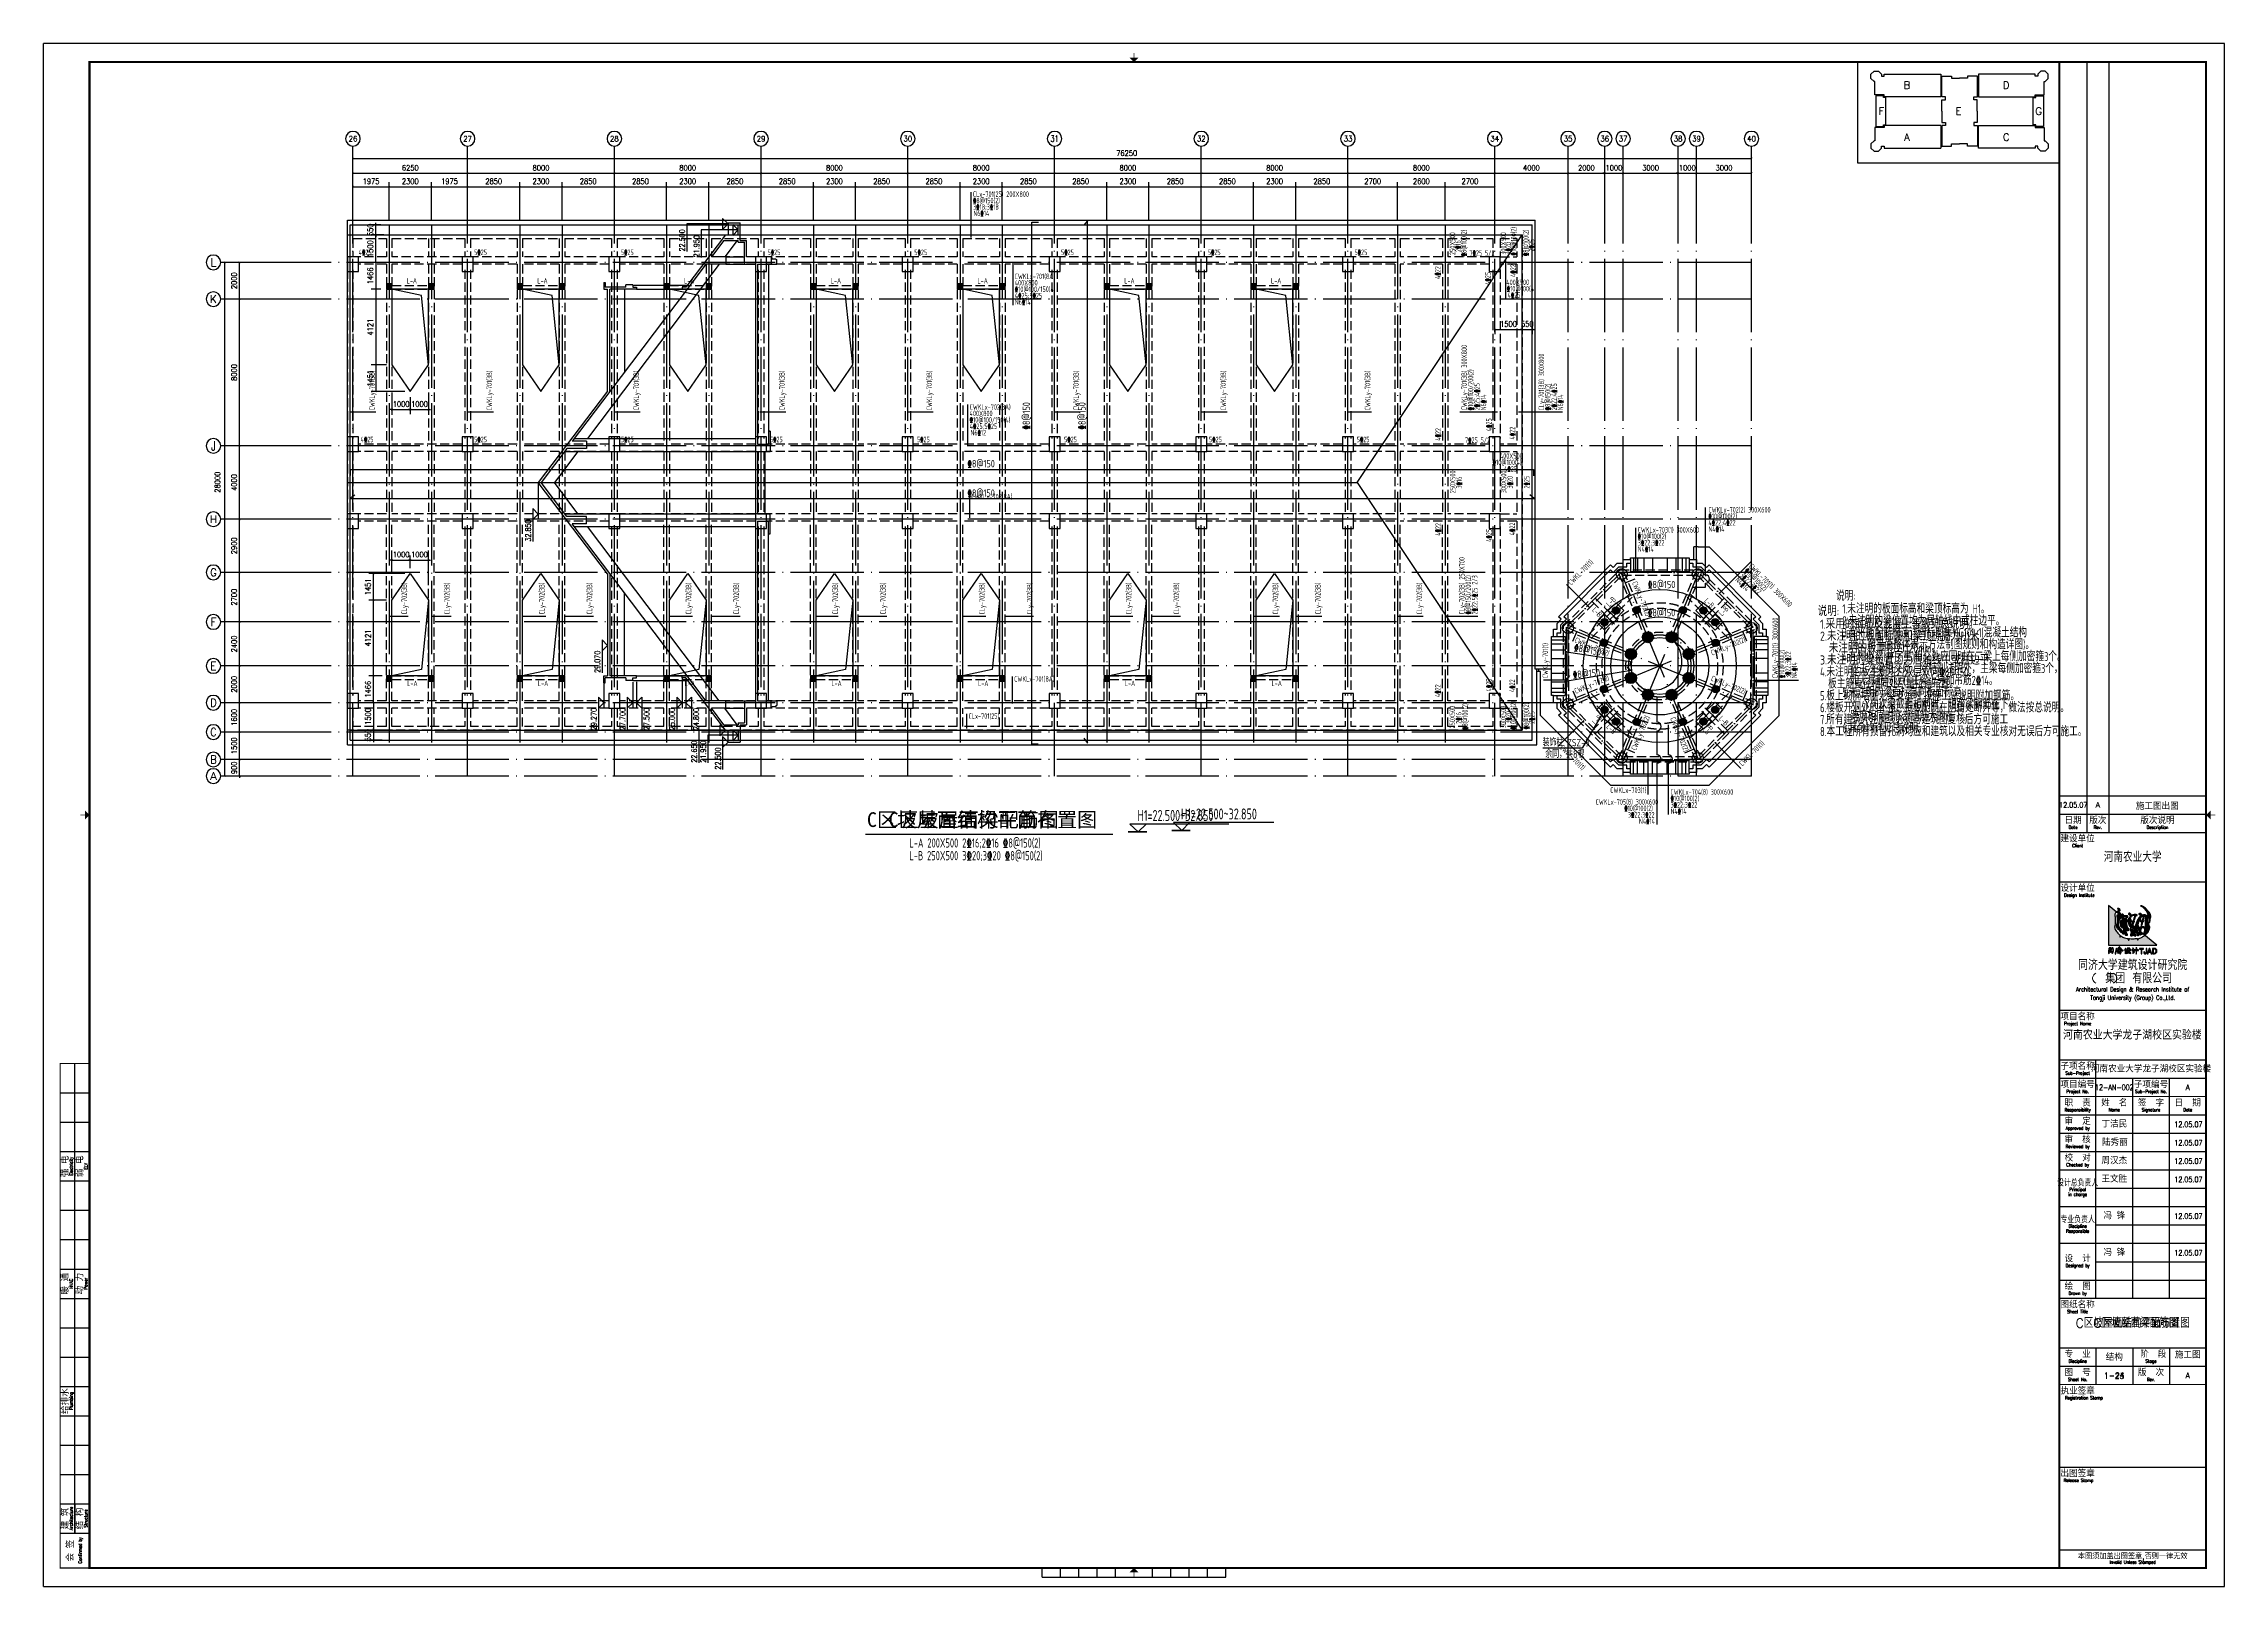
# Model space of a CAD drawing. Header units: millimetres. Extents: x 2998490 to 15040601, y 444546 to 7822218.
# Drawn here: x 14602150 to 14721050, y 7401664 to 7485764 of the extents above; entities that cross this region are included whole.
import ezdxf
from ezdxf.enums import TextEntityAlignment as Align

# ---------------------------------------------------------------- set-up
doc = ezdxf.new("R2010")
doc.units = ezdxf.units.MM
doc.header["$LTSCALE"] = 2000
doc.linetypes.add('DASH', pattern=[0.35, 0.25, -0.1])
doc.linetypes.add('DOTE', pattern=[2.42, 2, -0.2, 0.02, -0.2])
for name, color, linetype in [('3-AXIS', 3, 'Continuous'), ('3-AXIS_TEXT', 7, 'Continuous'), ('3-ban', 84, 'Continuous'), ('3-ban-rein', 1, 'Continuous'), ('3-column-DOWN', 232, 'Continuous'), ('3-COLUMN-UP', 2, 'Continuous'), ('3-dote', 43, 'DOTE'), ('3-HATCH', 8, 'Continuous'), ('3-liang-rein-X', 54, 'Continuous'), ('3-liang-rein-Y', 130, 'Continuous'), ('3-liang-R截面-X', 50, 'Continuous'), ('3-liang-R截面-Y', 70, 'Continuous'), ('3-liang-s-1', 44, 'Continuous'), ('3-liang-xu', 120, 'DASH'), ('3-装饰线脚', 7, 'Continuous'), ('AXIS', 3, 'Continuous'), ('AXIS_TEXT', 7, 'Continuous'), ('DOTE', 9, 'DOTE'), ('图框', 7, 'Continuous')]:
    doc.layers.add(name, color=color, linetype=linetype)
doc.layers.add('3-零部件', color=73, linetype='Continuous', lineweight=5)
doc.styles.add('_TCH_AXIS', font='COMPLEX', dxfattribs={"bigfont": 'GBCBIG'})
doc.styles.add('_TCH_DIM', font='SIMPLEX', dxfattribs={"bigfont": 'GBCBIG'})
doc.styles.add('COMPLEX', font='COMPLEX')
doc.styles.add('DIM_FONT', font='SIMPLEX', dxfattribs={"width": 0.8, "bigfont": 'HZTXT'})
doc.styles.add('TKZ1_tjhts.shx', font='tjromant.shx', dxfattribs={"bigfont": 'tjhts.shx'})
doc.styles.add('TKZ2_tjkts.shx', font='tjromant.shx', dxfattribs={"bigfont": 'tjkts.shx'})
doc.styles.add('TSSD_Rein', font='Tssdeng.shx', dxfattribs={"width": 0.7, "bigfont": 'hztxt.shx'})
doc.styles.add('黑体', font='SIMHEI.TTF')
doc.dimstyles.new('DIMN100', dxfattribs={"dimtxt": 300, "dimasz": 100, "dimexe": 250, "dimexo": 300, "dimgap": 150, "dimtad": 1, "dimdec": 0, "dimzin": 0, "dimdsep": 46, "dimtxsty": 'DIM_FONT', "dimblk": 'ARCHTICK', "dimcen": 0.09, "dimclrt": 7, "dimazin": 2, "dimtfac": 1, "dimtdec": 0, "dimtix": 1, "dimtmove": 2, "dimatfit": 3, "dimldrblk": 'ARCHTICK', "dimfxl": 0, "dimtolj": 1, "dimtzin": 0, "dimarcsym": 0})

# ---------------------------------------------------------------- blocks, each defined once
blk = doc.blocks.new('TJAD_TK_LOGO')
for points in [[(0.309, 0.239, -0.055111), (0.298, 0.218, -0.399817), (0.289, 0.213, -0.15154), (0.281, 0.216, -0.301448), (0.281, 0.226, 0.010306), (0.289, 0.248, -0.01851), (0.216, 0.33, -0.103184), (0.157, 0.423, -0.120959), (0.156, 0.5, 0.063512), (0.168, 0.638, 0.024265), (0.163, 0.716, -0.039016), (0.159, 0.759, -0.148803), (0.167, 0.795, -0.063522), (0.19, 0.819, -0.021561), (0.199, 0.827), (0, 0.989), (0, 0.014), (1.2, 0.014), (0.901, 0.256, -0.02734), (0.87, 0.232, -0.056811), (0.802, 0.195, -0.043653), (0.743, 0.178, 0.070224), (0.74, 0.168, -0.155586), (0.734, 0.146, -0.268078), (0.715, 0.144, 0.046034), (0.714, 0.151, -0.10837), (0.716, 0.158, 0.067272), (0.719, 0.172, 0.007869), (0.606, 0.171, -0.018474), (0.519, 0.174, 0.089356), (0.513, 0.16, -0.084297), (0.509, 0.144, -0.378712), (0.498, 0.137, -0.129516), (0.487, 0.142, 0.010082), (0.489, 0.148, -0.06366), (0.493, 0.159, -0.047427), (0.496, 0.17, 0.412458), (0.493, 0.175, 0.04646), (0.459, 0.179, -0.083304), (0.398, 0.192, -0.056916)], [(0.278, 0.851, 0.150805), (0.286, 0.87, 0.118181), (0.284, 0.888, 0.061251), (0.278, 0.901, 0.110829), (0.266, 0.912, 0.065976), (0.248, 0.919, 0.129921), (0.229, 0.92, 0.40681), (0.226, 0.916, 0.07663), (0.23, 0.907, -0.019502), (0.237, 0.896, -0.085799), (0.241, 0.884, -0.150999), (0.235, 0.858, -0.086307), (0.225, 0.846, -0.019332), (0.206, 0.833, 0.015742), (0.199, 0.827), (0.264, 0.775, -0.014783), (0.267, 0.774, -0.092021), (0.285, 0.767, -0.021612), (0.299, 0.758, 0.020501), (0.302, 0.757, -0.138406), (0.302, 0.756, -0.004327), (0.304, 0.756, 0.041521), (0.307, 0.755, 0.017006), (0.309, 0.756, 0.175362), (0.313, 0.76, 0.115175), (0.313, 0.77, 0.133458), (0.302, 0.795, 0.090138), (0.282, 0.811, 0.068529), (0.267, 0.817, -0.013934), (0.257, 0.819, -0.201719), (0.25, 0.824, -0.378426), (0.25, 0.831, -0.084166), (0.26, 0.837, 0.070184)], [(0.264, 0.775, 0.064867), (0.248, 0.774, 0.116531), (0.226, 0.765, 0.208218), (0.216, 0.75, 0.02194), (0.216, 0.741, -0.003556), (0.223, 0.64, -0.008585), (0.225, 0.606, -0.036626), (0.224, 0.587, -0.030322), (0.219, 0.565, 0.008639), (0.208, 0.528, 0.029199), (0.201, 0.493, 0.047639), (0.199, 0.469, 0.083135), (0.203, 0.45, 0.077424), (0.222, 0.419, 0.095524), (0.251, 0.392, 0.133345), (0.255, 0.391, 0.037671), (0.266, 0.395, -0.074764), (0.289, 0.401, -0.017227), (0.311, 0.402, 0.103318), (0.324, 0.403, 0.529251), (0.324, 0.406, 0.058891), (0.31, 0.414, -0.106556), (0.272, 0.441, -0.157893), (0.244, 0.5, -0.090292), (0.241, 0.541, -0.061166), (0.257, 0.612, -0.11155), (0.27, 0.637, -0.016825), (0.293, 0.661, -0.002917), (0.333, 0.697, 0.013927), (0.345, 0.708)], [(0.474, 0.731, 0.018572), (0.473, 0.731), (0.473, 0.732, 0.06936), (0.47, 0.733, 0.047212), (0.46, 0.735, 0.024282), (0.443, 0.735, -0.000753), (0.412, 0.735, -0.013374), (0.392, 0.736, -0.164458), (0.382, 0.74, -0.15617), (0.376, 0.751, 0.064833), (0.371, 0.765, 0.17195), (0.36, 0.774, 0.077232), (0.348, 0.779, 0.099365), (0.341, 0.778, 0.128164), (0.335, 0.776, 0.199677), (0.331, 0.766, 0.156287), (0.335, 0.754, 0.086381), (0.343, 0.746, 0.029794), (0.351, 0.742, -0.218512), (0.359, 0.734, -0.050196), (0.36, 0.726, -0.223734), (0.356, 0.72, -0.013892), (0.345, 0.708), (0.359, 0.697, -0.00619), (0.387, 0.712, -0.093205), (0.434, 0.721, -0.103421), (0.439, 0.72, -0.384925), (0.441, 0.717, -0.045853), (0.438, 0.703, -0.014561), (0.423, 0.658, 0.006316), (0.419, 0.648), (0.432, 0.637, -0.003465), (0.435, 0.644, -0.002724), (0.456, 0.704, -0.338072), (0.461, 0.707, 0.005218), (0.473, 0.707, 0.309415), (0.476, 0.708, 0.132077), (0.479, 0.71, 0.147744), (0.481, 0.715, 0.135646), (0.481, 0.723, 0.18433)], [(0.756, 0.375, 0.010654), (0.758, 0.371, 0.091005), (0.765, 0.363, 0.311976), (0.77, 0.363)]]:
    blk.add_hatch(color=256).paths.add_polyline_path(points)
h = blk.add_hatch(color=256)
h.paths.add_polyline_path([(0.393, 0.563, -0.011586), (0.397, 0.579, 0.253288), (0.396, 0.579, 0.095247), (0.388, 0.58, -0.0106), (0.376, 0.58, -0.133876), (0.361, 0.583, -0.082431), (0.345, 0.596, -0.01622), (0.332, 0.612, 0.042319), (0.324, 0.621, 0.140851), (0.317, 0.624, 0.145933), (0.308, 0.622, 0.038492), (0.302, 0.618), (0.302, 0.618, 0.000616), (0.3, 0.616, 0.032553), (0.298, 0.615, 0.095329), (0.294, 0.61, 0.096767), (0.291, 0.597, -0.001525), (0.288, 0.574, 0.034244), (0.285, 0.552, 0.085899), (0.292, 0.504, 0.097395), (0.314, 0.467, 0.083463), (0.339, 0.445, 0.098864), (0.352, 0.441, 0.30663), (0.356, 0.443, 0.075685), (0.361, 0.453, 0.009946), (0.371, 0.491, -0.023424), (0.378, 0.51, 0.034776)])
h.paths.add_polyline_path([(0.333, 0.372, 0.321528), (0.33, 0.377, 0.021484), (0.291, 0.382, 0.022843), (0.282, 0.382, 0.102534), (0.276, 0.381, 0.130045), (0.272, 0.378, 0.267367), (0.271, 0.374, -0.005872), (0.276, 0.364, 0.058515), (0.28, 0.355, 0.081344), (0.295, 0.338, 0.099387), (0.309, 0.33, 0.035917), (0.315, 0.328, 0.245908), (0.318, 0.33, 0.105203), (0.327, 0.349, -0.034055), (0.332, 0.365, 0.056891)])
h.paths.add_polyline_path([(0.431, 0.34, 0.245812), (0.436, 0.359, 0.065072), (0.425, 0.393, 0.134826), (0.425, 0.393, -0.114996), (0.425, 0.394, 0.061748), (0.418, 0.405, 0.16919), (0.41, 0.409, 0.009694), (0.393, 0.411, 0.017654), (0.382, 0.412, 0.044621), (0.374, 0.411, 0.15913), (0.368, 0.408, 0.263058), (0.367, 0.404, 0.037983), (0.375, 0.384, -0.091013), (0.378, 0.375, -0.183458), (0.376, 0.37, -0.186991), (0.37, 0.367, -0.076588), (0.364, 0.367, 0.012233), (0.357, 0.368, 0.175338), (0.353, 0.367, 0.023216), (0.34, 0.33, 0.04069), (0.336, 0.312, 0.28537), (0.339, 0.306, 0.048651), (0.347, 0.302, -0.083296), (0.359, 0.295, 0.044689), (0.367, 0.289, 0.196761), (0.378, 0.288, 0.127879), (0.395, 0.298, 0.050671)])
h.paths.add_polyline_path([(0.463, 0.285, 0.013244), (0.461, 0.293, 0.042352), (0.454, 0.311, 0.086452), (0.451, 0.314, 0.181931), (0.447, 0.314, 0.105167), (0.437, 0.307, 0.063777), (0.422, 0.289, 0.079039), (0.415, 0.273, 0.295118), (0.417, 0.263, 0.12746), (0.426, 0.259, 0.051219), (0.438, 0.258, -0.006938), (0.459, 0.255, 0.101871), (0.472, 0.256, 0.282022), (0.475, 0.26, 0.127329), (0.473, 0.266), (0.473, 0.266, -0.004335)])
h.paths.add_polyline_path([(0.658, 0.308, -0.058552), (0.645, 0.335, -0.043685), (0.641, 0.359, 0.088622), (0.637, 0.372, 0.151789), (0.622, 0.385, -0.046532), (0.606, 0.394, 0.04555), (0.599, 0.398, 0.043142), (0.597, 0.399), (0.597, 0.399, 0.251715), (0.586, 0.396, 0.137334), (0.576, 0.371, -0.022108), (0.571, 0.349, 0.025269), (0.557, 0.305, -0.028381), (0.55, 0.284, 0.095667), (0.544, 0.258, 0.266705), (0.554, 0.241, 0.133638), (0.581, 0.24, 0.117773), (0.634, 0.259, 0.081266), (0.66, 0.285, 0.080524), (0.663, 0.292), (0.663, 0.292), (0.664, 0.292), (0.664, 0.295), (0.663, 0.295, 0.059624)])
h.paths.add_polyline_path([(0.568, 0.406, 0.121011), (0.564, 0.41, 0.051248), (0.55, 0.42, 0.077555), (0.545, 0.422, 0.238499), (0.542, 0.421, 0.167798), (0.541, 0.418, 0.09655), (0.541, 0.4, -0.014406), (0.543, 0.392, -0.00033), (0.545, 0.375, 0.1059), (0.551, 0.357, 0.313865), (0.556, 0.357, 0.231713), (0.56, 0.364, 0.026659), (0.564, 0.385, -0.007425), (0.568, 0.4, 0.16995)])
h.paths.add_polyline_path([(0.679, 0.25, 0.082015), (0.68, 0.258, 0.360369), (0.675, 0.264, 0.094324), (0.668, 0.263, 0.109868), (0.666, 0.263, -0.017853), (0.664, 0.262), (0.663, 0.262, 0.095638), (0.652, 0.251, 0.069381), (0.647, 0.242, 0.391778), (0.649, 0.238, 0.16265), (0.658, 0.237, 0.029698), (0.663, 0.239), (0.664, 0.239, 0.027865), (0.674, 0.243, 0.232972)])
h.paths.add_polyline_path([(0.765, 0.309, -0.00792), (0.766, 0.312, -0.04061), (0.767, 0.316, 0.057732), (0.769, 0.323, 0.231089), (0.766, 0.331, 0.223752), (0.755, 0.33, 0.032861), (0.734, 0.315, -0.012035), (0.716, 0.303, 0.160241), (0.7, 0.287, 0.160304), (0.7, 0.267, 0.221951), (0.709, 0.256, 0.080228), (0.726, 0.248, 0.124433), (0.741, 0.247, 0.177577), (0.748, 0.255, 0.06059), (0.758, 0.283, -0.013372)])
h = blk.add_hatch(color=256)
h.paths.add_polyline_path([(0.419, 0.648), (0.359, 0.697, 0.122439), (0.344, 0.679, 0.077208), (0.338, 0.662, 0.221374), (0.343, 0.64, -0.044103), (0.353, 0.625, 0.092474), (0.367, 0.606, 0.149827), (0.383, 0.599, 0.078107), (0.401, 0.6, 0.300992), (0.408, 0.607, 0.003448), (0.412, 0.624, -0.014936)])
h.paths.add_polyline_path([(0.448, 0.531, -0.118411), (0.466, 0.61), (0.432, 0.637, 0.013731), (0.424, 0.609, 0.354128), (0.426, 0.607, 0.149403), (0.425, 0.606, -0.033756), (0.429, 0.605, -0.301225), (0.432, 0.602, -0.067966), (0.431, 0.585, -0.155357), (0.425, 0.583, -0.0383), (0.418, 0.581, 0.394404), (0.414, 0.577, -0.002997), (0.393, 0.506, 0.027314), (0.376, 0.437, 0.262389), (0.377, 0.431, 0.054171), (0.409, 0.43, -0.120269), (0.432, 0.428, -0.238212), (0.445, 0.415, -0.030328), (0.452, 0.384, 0.177342), (0.459, 0.369, 0.189169), (0.473, 0.367, 0.024901), (0.494, 0.37, 0.43233), (0.503, 0.381, 0.054023), (0.499, 0.406, 0.072563), (0.493, 0.423, -0.024272), (0.473, 0.455, -0.09052)])
h.paths.add_polyline_path([(0.591, 0.509), (0.494, 0.587, 0.02545), (0.492, 0.572, 0.128799), (0.501, 0.52, 0.044216), (0.522, 0.484, 0.076323), (0.548, 0.46, 0.034366), (0.562, 0.452, 0.076032), (0.572, 0.449, 0.341488), (0.575, 0.451, 0.069217), (0.584, 0.479, 0.009229)])
h.paths.add_polyline_path([(0.606, 0.496, 0.003269), (0.602, 0.481, 0.051211), (0.597, 0.445, 0.204101), (0.599, 0.435, -0.011598), (0.623, 0.42, -0.044991), (0.66, 0.394, -0.200983), (0.669, 0.38, -0.006426), (0.679, 0.338, 0.079721), (0.687, 0.311, 0.326464), (0.691, 0.309, 0.087838), (0.695, 0.311, 0.087656), (0.715, 0.332, 0.286319), (0.72, 0.36, 0.076349), (0.701, 0.389, -0.160397), (0.676, 0.44), (0.676, 0.44)])
h.paths.add_polyline_path([(0.852, 0.297), (0.79, 0.347, 0.007087), (0.777, 0.301, 0.070922), (0.774, 0.275, 0.248353), (0.779, 0.265, 0.199635), (0.795, 0.268, -0.006886), (0.813, 0.275, 0.05678), (0.847, 0.293, 0.006803)])
h = blk.add_hatch(color=256)
h.paths.add_polyline_path([(0.712, 0.755, 0.083086), (0.708, 0.761, 0.127732), (0.701, 0.764, 0.060999), (0.673, 0.768, 0.050289), (0.649, 0.769, 0.061315), (0.626, 0.765, -0.058239), (0.605, 0.759, -0.023274), (0.577, 0.756, -0.318074), (0.565, 0.762, -0.012807), (0.546, 0.787, 0.176594), (0.527, 0.801, 0.141446), (0.512, 0.802, 0.254042), (0.501, 0.793, 0.094349), (0.5, 0.777, 0.272202), (0.507, 0.767, 0.06938), (0.523, 0.763, -0.099001), (0.54, 0.758, -0.173209), (0.549, 0.747, -0.244282), (0.547, 0.738, -0.042049), (0.531, 0.716, 0.019533), (0.504, 0.683, 0.074328), (0.489, 0.659, -0.003717), (0.466, 0.61), (0.494, 0.587, -0.03259), (0.498, 0.607, -0.114709), (0.504, 0.617), (0.507, 0.619), (0.509, 0.62), (0.512, 0.62), (0.514, 0.619), (0.523, 0.614), (0.529, 0.609), (0.548, 0.592), (0.554, 0.586), (0.555, 0.586, 0.137325), (0.563, 0.582, 0.052206), (0.581, 0.58, -0.039081), (0.596, 0.578, -0.061234), (0.6, 0.577, -0.389955), (0.602, 0.574, -0.015439), (0.601, 0.566, -0.009793), (0.592, 0.514, -0.001555), (0.591, 0.509), (0.606, 0.496, -0.005675), (0.613, 0.522, 0.021764), (0.624, 0.57, -0.037231), (0.627, 0.579, -0.166808), (0.63, 0.581, 0.014415), (0.637, 0.584, 0.232872), (0.642, 0.591, 0.087887), (0.641, 0.601, 0.002273), (0.638, 0.615, -0.178357), (0.638, 0.619, -0.001216), (0.651, 0.66, -0.011476), (0.664, 0.699, -0.017032), (0.676, 0.729, -0.192629), (0.689, 0.74, -0.05264), (0.702, 0.745, 0.121865), (0.712, 0.748, 0.384919)])
h.paths.add_polyline_path([(0.597, 0.737, -0.021509), (0.628, 0.747, -0.053885), (0.638, 0.749, -0.363115), (0.652, 0.741, -0.093078), (0.646, 0.705, 0.023125), (0.622, 0.626, -0.067346), (0.613, 0.603, -0.278742), (0.606, 0.6, -0.067064), (0.586, 0.602, -0.223721), (0.563, 0.619, -0.070697), (0.543, 0.661, -0.171192), (0.544, 0.69, -0.090372), (0.564, 0.717, -0.097027)], flags=16)
h = blk.add_hatch(color=256)
h.paths.add_polyline_path([(0.982, 0.688, -0.266995), (0.988, 0.691, -0.078548), (0.994, 0.689, -0.061401), (1.001, 0.685, -0.140506), (1.007, 0.676, -0.075077), (1.01, 0.653, -0.023792), (1.008, 0.62, 0.028581), (1.007, 0.585, 0.083513), (1.009, 0.572, 0.556873), (1.014, 0.571, 0.099876), (1.028, 0.596, 0.058859), (1.035, 0.633, 0.00868), (1.036, 0.66, -0.055868), (1.045, 0.71, 0.012909), (1.049, 0.719, 0.07627), (1.048, 0.734, 0.168287), (0.983, 0.856, 0.045812), (0.89, 0.946, 0.082299), (0.824, 0.983, 0.045024), (0.802, 0.988, 0.184323), (0.796, 0.987, 0.401214), (0.797, 0.985, 0.073894), (0.803, 0.98, 0.009968), (0.828, 0.967, -0.045085), (0.849, 0.953, -0.042435), (0.89, 0.913, -0.014659), (0.933, 0.859, -0.075958), (0.979, 0.767, 0.183281), (0.919, 0.704, 0.093166), (0.905, 0.577, 0.002645), (0.905, 0.539), (0.95, 0.539, -0.021718), (0.951, 0.561, -0.060902), (0.951, 0.563, -0.750169), (0.953, 0.563, -0.062141), (0.956, 0.558, -0.02804), (0.962, 0.541, -0.001207), (0.963, 0.539), (0.999, 0.539), (0.998, 0.542), (0.986, 0.581, -0.042759), (0.971, 0.648, -0.166183), (0.976, 0.68, -0.02967)])
h.paths.add_polyline_path([(0.921, 0.747, 0.337691), (0.922, 0.75, 0.234051), (0.918, 0.756, 0.085029), (0.898, 0.762, 0.109404), (0.867, 0.76, 0.027051), (0.842, 0.75, 0.096966), (0.82, 0.779, 0.147389), (0.788, 0.798, 0.110178), (0.765, 0.798, 0.193659), (0.754, 0.789, 0.105864), (0.751, 0.781, 0.322715), (0.756, 0.77, 0.090222), (0.775, 0.763, 0.021428), (0.79, 0.76, -0.062248), (0.802, 0.756, -0.0489), (0.814, 0.75, 0.061445), (0.828, 0.743, 0.045204), (0.773, 0.709, 0.105153), (0.746, 0.68, 0.017534), (0.699, 0.593, 0.04727), (0.677, 0.539), (0.731, 0.539, -0.016538), (0.733, 0.546, -0.06987), (0.755, 0.615, -0.55525), (0.762, 0.616, 0.087068), (0.773, 0.608, 0.000587), (0.779, 0.605, 0.051645), (0.781, 0.604, 0.002312), (0.798, 0.592, 0.1078), (0.815, 0.585, 0.06971), (0.83, 0.588, -0.002349), (0.824, 0.554, -0.014725), (0.822, 0.539), (0.839, 0.539, -0.003665), (0.842, 0.55, -0.003176), (0.85, 0.584, -0.214328), (0.855, 0.589, 0.079005), (0.864, 0.594, 0.136284), (0.869, 0.604, 0.042038), (0.87, 0.61, 0.121208), (0.869, 0.615, 0.033156), (0.864, 0.622, -0.089896), (0.861, 0.627, -0.153361), (0.862, 0.632, -0.00558), (0.876, 0.678, -0.02004), (0.892, 0.724, -0.10938), (0.9, 0.737, 0.024126), (0.911, 0.741, 0.094696)])
h.paths.add_polyline_path([(0.871, 0.737, -0.143663), (0.867, 0.714, 0.018808), (0.849, 0.654, -0.117601), (0.837, 0.612, -0.229986), (0.819, 0.61, -0.2857), (0.79, 0.639, -0.267121), (0.803, 0.697, -0.053371), (0.832, 0.724, -0.07094), (0.861, 0.743, -0.49062)], flags=16)
h = blk.add_hatch(color=256)
h.paths.add_polyline_path([(0.952, 0.5, -0.00262), (0.951, 0.526, -0.01182), (0.95, 0.539), (0.905, 0.539, 0.006126), (0.905, 0.449, 0.002492), (0.906, 0.412, 0.048247), (0.887, 0.46, 0.065909), (0.883, 0.465, 0.224936), (0.877, 0.467, 0.038284), (0.864, 0.466, -0.06616), (0.83, 0.465, -0.485088), (0.827, 0.467, -0.101913), (0.828, 0.487, -0.016956), (0.839, 0.539), (0.822, 0.539, -0.017973), (0.817, 0.52, -0.010562), (0.81, 0.476, -0.208845), (0.803, 0.461, -0.11949), (0.791, 0.457, -0.131776), (0.748, 0.465, -0.127624), (0.732, 0.488, -0.118385), (0.731, 0.539), (0.677, 0.539, 0.005191), (0.675, 0.533, 0.105733), (0.676, 0.44), (0.718, 0.405), (0.745, 0.405, -0.078177), (0.747, 0.414, -0.129583), (0.758, 0.426, -0.224047), (0.779, 0.429, -0.071036), (0.78, 0.429, 0.101063), (0.781, 0.428, -0.019588), (0.783, 0.428, -0.023828), (0.784, 0.427, -0.322257), (0.79, 0.416, -0.013384), (0.788, 0.405), (0.804, 0.405, -0.014271), (0.808, 0.414, -0.194353), (0.821, 0.43, -0.094044), (0.855, 0.439, -0.035175), (0.871, 0.44, -0.177154), (0.88, 0.432, -0.054292), (0.893, 0.405), (0.948, 0.405, 0.016129), (0.951, 0.417, 0.043741), (0.953, 0.46, 0.012835)])
h.paths.add_polyline_path([(1.021, 0.458), (1.011, 0.5), (0.999, 0.539), (0.963, 0.539, -0.013434), (0.968, 0.518, -0.01242), (0.972, 0.498, -0.017255), (0.974, 0.479, -0.024091), (0.974, 0.433, -0.03797), (0.971, 0.405), (1.012, 0.405, 0.01383), (1.019, 0.427, 0.116879)])
h.paths.add_polyline_path([(0.967, 0.319, 0.068823), (0.992, 0.356, 0.031999), (1.012, 0.405), (0.971, 0.405, -0.002893), (0.971, 0.403, -0.072675), (0.96, 0.375, -0.038888), (0.948, 0.355, -0.02059), (0.929, 0.332, -0.114728), (0.923, 0.326, -0.052839), (0.914, 0.32), (0.911, 0.319), (0.909, 0.319), (0.909, 0.322), (0.914, 0.334), (0.918, 0.341), (0.933, 0.363), (0.941, 0.383), (0.941, 0.384, 0.030329), (0.948, 0.405), (0.893, 0.405, -0.019139), (0.897, 0.395, -0.131139), (0.901, 0.371, -0.068706), (0.888, 0.337, -0.106182), (0.87, 0.312, -0.027075), (0.852, 0.297), (0.901, 0.256, 0.015633), (0.918, 0.272, -0.009266)])
h = blk.add_hatch(color=256)
h.paths.add_polyline_path([(0.798, 0.379, -0.041396), (0.804, 0.405), (0.788, 0.405, -0.011453), (0.786, 0.396, -0.01007), (0.783, 0.379, -0.034546), (0.778, 0.371, -0.087737), (0.77, 0.363), (0.79, 0.347), (0.79, 0.347, 0.020125)])
h.paths.add_polyline_path([(0.745, 0.405), (0.718, 0.405), (0.756, 0.375, -0.051476), (0.747, 0.393, -0.099669)])
h = blk.add_hatch(color=256)
h.paths.add_polyline_path([(0.109, -0.055, 0.215782), (0.096, -0.053, 0.067417), (0.088, -0.057, -0.168397), (0.072, -0.061, -0.018722), (0.056, -0.059, 0.069135), (0.037, -0.058, -0.211583), (0.032, -0.057, 0.012327), (0.027, -0.054, 0.18165), (0.023, -0.055, 0.234564), (0.014, -0.061, 0.06939), (0.009, -0.077, 0.040114), (0.004, -0.126, 0.00862), (0.004, -0.151, 0.034302), (0.003, -0.186, 0.240525), (0.011, -0.199, 0.151405), (0.014, -0.2, 0.254247), (0.016, -0.192, 0.038225), (0.017, -0.166, -0.061608), (0.019, -0.146, 0.026815), (0.022, -0.113, -0.054652), (0.026, -0.093, -0.028262), (0.029, -0.084, -0.253686), (0.038, -0.079, 0.007206), (0.049, -0.078, -0.006599), (0.073, -0.075, 0.009999), (0.084, -0.072, -0.062381), (0.093, -0.073, -0.15567), (0.099, -0.077, -0.051163), (0.105, -0.085, -0.102101), (0.107, -0.091, -0.03095), (0.107, -0.129, 0.010088), (0.107, -0.15, -0.131285), (0.104, -0.163, -0.019629), (0.101, -0.168, -0.485137), (0.096, -0.17, 0.001583), (0.093, -0.168, 0.165296), (0.088, -0.17, 0.24859), (0.085, -0.178, 0.066176), (0.088, -0.189, 0.038595), (0.091, -0.194, 0.378365), (0.095, -0.196, 0.077759), (0.104, -0.183, 0.016012), (0.112, -0.17, 0.054651), (0.118, -0.155, 0.087206), (0.123, -0.112, 0.064902), (0.117, -0.068, 0.144064)])
h.paths.add_polyline_path([(0.063, -0.093), (0.056, -0.093), (0.053, -0.094), (0.049, -0.096), (0.047, -0.097), (0.046, -0.1, 0.333571), (0.046, -0.104, 0.045952), (0.052, -0.107, 0.064784), (0.062, -0.109, 0.210865), (0.068, -0.107, 0.127927), (0.071, -0.102, 0.211886), (0.07, -0.096, 0.12013), (0.067, -0.094)], flags=17)
h.paths.add_polyline_path([(0.058, -0.146, -0.039434), (0.061, -0.152, 0.054133), (0.064, -0.158, 0.123184), (0.08, -0.15, 0.140353), (0.084, -0.143, 0.284617), (0.083, -0.139, -0.012464), (0.076, -0.135, 0.016141), (0.064, -0.126, -0.029736), (0.041, -0.127, -0.149024), (0.037, -0.13, 0.190304), (0.034, -0.134, 0.089845), (0.033, -0.143, 0.171078), (0.041, -0.157, 0.249801), (0.05, -0.159, 0.378768), (0.055, -0.153, 0.031236), (0.054, -0.146), (0.056, -0.144)], flags=17)
h.paths.add_polyline_path([(0.194, -0.081, -0.130766), (0.193, -0.083, -0.049), (0.189, -0.09, 0.175351), (0.187, -0.096, 0.389375), (0.189, -0.097, 0.146359), (0.197, -0.094, 0.079034), (0.202, -0.089, 0.101244), (0.205, -0.084, 0.132531), (0.205, -0.077, 0.067751), (0.203, -0.072, 0.050259), (0.2, -0.068, 0.454265), (0.198, -0.068, 0.06765), (0.196, -0.073, 0.007561)])
h.paths.add_polyline_path([(0.189, -0.104, 0.313541), (0.186, -0.1, 0.335576), (0.183, -0.102, 0.015792), (0.178, -0.135, -0.057755), (0.171, -0.161, 0.000363), (0.163, -0.186, 0.094511), (0.167, -0.207, 0.230423), (0.17, -0.211, 0.369117), (0.176, -0.206, 0.039319), (0.18, -0.185, -0.109188), (0.189, -0.149, 0.00425), (0.191, -0.143, 0.032369), (0.189, -0.118, -0.025515)])
h.paths.add_polyline_path([(0.251, -0.045, 0.093827), (0.236, -0.063, 0.302072), (0.237, -0.068, 0.296548), (0.244, -0.068, 0.04254), (0.259, -0.06, -0.129019), (0.275, -0.057, -0.117204), (0.279, -0.058, -0.328405), (0.279, -0.061, -0.051459), (0.27, -0.072, 0.085646), (0.26, -0.09, 0.031903), (0.26, -0.093, -0.315533), (0.256, -0.098, -0.134544), (0.251, -0.099, -0.408117), (0.248, -0.096, 0.035639), (0.244, -0.085, 0.084333), (0.242, -0.081, 0.358627), (0.239, -0.08, 0.227473), (0.233, -0.092, 0.148882), (0.235, -0.099, -0.254787), (0.236, -0.106, -0.110418), (0.229, -0.113, -0.032156), (0.217, -0.121, 0.122106), (0.21, -0.128, 0.074479), (0.204, -0.144, 0.233421), (0.206, -0.152, 0.316166), (0.217, -0.152, 0.122903), (0.231, -0.14, 0.056501), (0.241, -0.125, -0.025506), (0.247, -0.11, -0.174643), (0.26, -0.101, 0.004602), (0.266, -0.098, -0.251477), (0.264, -0.107, -0.130218), (0.259, -0.112, 0.16089), (0.254, -0.116, 0.172735), (0.253, -0.123, 0.448793), (0.261, -0.125, 0.141971), (0.272, -0.109, 0.057248), (0.276, -0.094, -0.334885), (0.284, -0.087, -0.076773), (0.288, -0.087, -0.545841), (0.289, -0.089, -0.008092), (0.289, -0.104, 0.139136), (0.295, -0.124, 0.144746), (0.301, -0.128, 0.355116), (0.304, -0.126, 0.046986), (0.306, -0.118, 0.052614), (0.307, -0.115, 0.237681), (0.306, -0.113, 0.025436), (0.302, -0.111, -0.354836), (0.298, -0.107, -0.049448), (0.297, -0.093, -0.035628), (0.297, -0.088, -0.387964), (0.3, -0.084, -0.009611), (0.307, -0.081, 0.187317), (0.311, -0.078, 0.232403), (0.311, -0.072, 0.143525), (0.31, -0.072, 0.022411), (0.288, -0.082, -0.00319), (0.28, -0.086, -0.206179), (0.276, -0.086, -0.165764), (0.274, -0.084, -0.217969), (0.274, -0.08, -0.110096), (0.284, -0.068, -0.031862), (0.296, -0.059, 0.078929), (0.299, -0.057, 0.264707), (0.3, -0.055, 0.034215), (0.298, -0.052, 0.174735), (0.296, -0.052, 0.001752), (0.292, -0.052, -0.177458), (0.287, -0.05, -0.140307), (0.283, -0.047, -0.275752), (0.284, -0.041, 0.167681), (0.285, -0.035, 0.301407), (0.279, -0.03, 0.08311), (0.273, -0.03, 0.130737)])
h.paths.add_polyline_path([(0.327, -0.118, 0.027579), (0.343, -0.127, 0.154526), (0.354, -0.127, 0.082415), (0.363, -0.125, 0.312986), (0.363, -0.119, 0.221824), (0.36, -0.116, 0.031656), (0.355, -0.116, -0.00721), (0.342, -0.112, -0.071904), (0.327, -0.106, -0.267193), (0.324, -0.1, -0.023267), (0.328, -0.092, 0.395574), (0.325, -0.085, 0.188464), (0.317, -0.087, 0.051998), (0.311, -0.09, 0.108508), (0.306, -0.097, 0.200123), (0.304, -0.104, 0.191616), (0.308, -0.109, -0.01282)])
h.paths.add_polyline_path([(0.306, -0.135, 0.188222), (0.299, -0.134, 0.20573), (0.291, -0.139, 0.018376), (0.285, -0.149, -0.117409), (0.277, -0.159, -0.060927), (0.277, -0.146, 0.215117), (0.274, -0.142, 0.470033), (0.27, -0.143, -0.045545), (0.262, -0.149, -0.074224), (0.255, -0.151, -0.568137), (0.252, -0.149, -0.07678), (0.253, -0.144, 0.100197), (0.253, -0.135, 0.387299), (0.25, -0.133, 0.118665), (0.248, -0.134, 0.185429), (0.241, -0.147, -0.018374), (0.239, -0.158, 0.026924), (0.236, -0.169, -0.013447), (0.235, -0.18, 0.097057), (0.236, -0.192, 0.277047), (0.24, -0.195, 0.192921), (0.243, -0.193, 0.125735), (0.246, -0.18, -0.084178), (0.249, -0.165, -0.292454), (0.257, -0.16, -0.427415), (0.263, -0.166, -0.039723), (0.262, -0.177, 0.744354), (0.267, -0.179, 0.173973), (0.275, -0.172, -0.079593), (0.283, -0.162, 0.037997), (0.292, -0.152, -0.536451), (0.3, -0.152, -0.220641), (0.303, -0.166, -0.033334), (0.3, -0.178, -0.02197), (0.292, -0.196, -0.036413), (0.288, -0.204, 0.059035), (0.288, -0.205, 0.221247), (0.289, -0.208, 0.229092), (0.291, -0.208, 0.104052), (0.294, -0.206, 0.039622), (0.303, -0.189, 0.031663), (0.312, -0.173, 0.083922), (0.315, -0.156, 0.095464), (0.311, -0.142, 0.118136)])
h.paths.add_polyline_path([(0.429, -0.094), (0.441, -0.085, 0.028783), (0.422, -0.063), (0.41, -0.071, -0.06685)])
h.paths.add_polyline_path([(0.421, -0.105), (0.402, -0.104), (0.397, -0.104), (0.395, -0.104), (0.395, -0.118), (0.401, -0.118), (0.409, -0.117), (0.416, -0.117), (0.416, -0.171, -0.223037), (0.41, -0.183, -0.003297), (0.409, -0.184), (0.42, -0.194, 0.201777), (0.422, -0.192, -0.033526), (0.454, -0.166, -0.02738), (0.447, -0.153, -0.067274), (0.43, -0.17, -0.004515), (0.43, -0.112, -0.051491), (0.431, -0.104)])
h.paths.add_polyline_path([(0.468, -0.078), (0.468, -0.091, -0.202539), (0.461, -0.102, -0.066868), (0.447, -0.111, -0.101276), (0.461, -0.119, 0.145344), (0.479, -0.102, 0.140249), (0.482, -0.075, -0.003162), (0.512, -0.075, -0.016144), (0.511, -0.091, 0.052901), (0.512, -0.109, 0.214665), (0.515, -0.112, 0.093296), (0.515, -0.112, 0.137117), (0.524, -0.113, 0.000424), (0.537, -0.112, 0.022294), (0.552, -0.111), (0.554, -0.095), (0.55, -0.096), (0.546, -0.097), (0.542, -0.098), (0.536, -0.099), (0.532, -0.1), (0.527, -0.099), (0.526, -0.096), (0.527, -0.081), (0.528, -0.063), (0.521, -0.063), (0.511, -0.063), (0.498, -0.063), (0.486, -0.063), (0.477, -0.063), (0.467, -0.063)])
h.paths.add_polyline_path([(0.506, -0.122, -0.002263), (0.465, -0.122, -0.028919), (0.449, -0.121), (0.449, -0.135), (0.457, -0.134), (0.467, -0.133, -0.001197), (0.501, -0.133, 0.000411), (0.519, -0.133, -0.117897), (0.498, -0.165, -0.081518), (0.473, -0.138), (0.459, -0.142, 0.067412), (0.487, -0.172, -0.099344), (0.437, -0.187, -0.117302), (0.449, -0.199, 0.051291), (0.498, -0.18, 0.052048), (0.547, -0.197, -0.102524), (0.557, -0.182, -0.086164), (0.51, -0.172, 0.112398), (0.541, -0.121, -0.018709)])
h.paths.add_polyline_path([(0.604, -0.118), (0.604, -0.175, -0.094232), (0.598, -0.183), (0.608, -0.197), (0.647, -0.161), (0.64, -0.147), (0.619, -0.169), (0.619, -0.124, -0.058001), (0.621, -0.106, 0.319569), (0.62, -0.105, 0.045142), (0.606, -0.106, 0.020451), (0.594, -0.106, -0.034776), (0.578, -0.105), (0.578, -0.119, -0.030546)])
h.paths.add_polyline_path([(0.61, -0.06), (0.595, -0.066, -0.049542), (0.614, -0.094), (0.63, -0.087, 0.030356)])
h.paths.add_polyline_path([(0.66, -0.105, -0.019379), (0.635, -0.104), (0.635, -0.119, -0.02608), (0.66, -0.118), (0.682, -0.118), (0.682, -0.173, -0.021278), (0.681, -0.201), (0.697, -0.201, -0.017067), (0.697, -0.172), (0.697, -0.118), (0.715, -0.118, -0.024313), (0.741, -0.119), (0.741, -0.104, -0.018656), (0.71, -0.105), (0.697, -0.105), (0.697, -0.077, -0.143011), (0.702, -0.059, 0.162811), (0.697, -0.057, 0.035376), (0.685, -0.056, 0.004148), (0.681, -0.056, -0.046173), (0.682, -0.068, -0.00345), (0.682, -0.105, -0.001359)])
h.paths.add_polyline_path([(0.767, -0.069), (0.767, -0.085), (0.808, -0.085), (0.808, -0.2), (0.826, -0.2), (0.826, -0.085), (0.867, -0.085), (0.867, -0.069)])
h.paths.add_polyline_path([(0.93, -0.157, -0.040499), (0.929, -0.174, -0.3078), (0.915, -0.188, -0.189438), (0.897, -0.184, -0.186489), (0.89, -0.172, -0.07743), (0.889, -0.158), (0.872, -0.158, 0.198241), (0.882, -0.194, 0.214326), (0.91, -0.204, 0.249549), (0.941, -0.191, 0.135294), (0.948, -0.164), (0.948, -0.069), (0.93, -0.069)])
h.paths.add_polyline_path([(1.028, -0.069), (1.009, -0.069), (0.96, -0.2), (0.979, -0.2), (0.993, -0.161), (1.044, -0.161), (1.058, -0.2), (1.077, -0.2)])
h.paths.add_polyline_path([(1.019, -0.088), (1.039, -0.146), (0.998, -0.146)], flags=16)
h.paths.add_polyline_path([(1.091, -0.069), (1.091, -0.2), (1.14, -0.2, 0.229129), (1.182, -0.183, 0.179316), (1.197, -0.134, 0.181564), (1.183, -0.086, 0.220204), (1.141, -0.069)])
h.paths.add_polyline_path([(1.109, -0.085), (1.139, -0.085, -0.337188), (1.175, -0.108, -0.124189), (1.177, -0.152, -0.40123), (1.139, -0.184), (1.109, -0.184)], flags=16)
for points in [[(0, 0.989), (0, 0.014), (1.2, 0.014)], [(0.867, -0.069), (0.767, -0.069), (0.767, -0.085), (0.808, -0.085), (0.808, -0.2), (0.826, -0.2), (0.826, -0.085), (0.867, -0.085)], [(1.009, -0.069), (0.96, -0.2), (0.979, -0.2), (0.993, -0.161), (1.044, -0.161), (1.058, -0.2), (1.077, -0.2), (1.028, -0.069)], [(1.019, -0.088), (0.998, -0.146), (1.039, -0.146)]]:
    blk.add_lwpolyline(points, close=True)
for points in [[(1.048, 0.734, 0.168287), (0.983, 0.856, 0.045812), (0.89, 0.946, 0.082299), (0.824, 0.983, 0.045024), (0.802, 0.988, 0.184323), (0.796, 0.987, 0.401214), (0.797, 0.985, 0.073894), (0.803, 0.98, 0.009968), (0.828, 0.967, -0.045085), (0.849, 0.953, -0.042435), (0.89, 0.913, -0.014659), (0.933, 0.859, -0.075958), (0.979, 0.767, 0.183281), (0.919, 0.704, 0.093166), (0.905, 0.577, 0.00877), (0.905, 0.449, 0.002492), (0.906, 0.412, 0.048247), (0.887, 0.46, 0.065909), (0.883, 0.465, 0.224936), (0.877, 0.467, 0.038284), (0.864, 0.466, -0.06616), (0.83, 0.465, -0.485088), (0.827, 0.467, -0.101913), (0.828, 0.487, -0.020622), (0.842, 0.55, -0.003176), (0.85, 0.584, -0.214328), (0.855, 0.589, 0.079005), (0.864, 0.594, 0.136284), (0.869, 0.604, 0.042038), (0.87, 0.61, 0.13569), (0.868, 0.615, 0.030912), (0.864, 0.622, -0.089896), (0.861, 0.627, -0.153361), (0.862, 0.632, -0.00558), (0.876, 0.678, -0.02004), (0.892, 0.724, -0.10938), (0.9, 0.737, 0.024126), (0.911, 0.741, 0.094696), (0.921, 0.747, 0.397569), (0.922, 0.751, 0.211166), (0.918, 0.756, 0.085029), (0.898, 0.762, 0.109404), (0.867, 0.76, 0.027051), (0.842, 0.75, 0.096966), (0.82, 0.779, 0.147389), (0.788, 0.798, 0.110178), (0.765, 0.798, 0.193659), (0.754, 0.789, 0.105864), (0.751, 0.781, 0.322715), (0.756, 0.77, 0.090222), (0.775, 0.763, 0.021428), (0.79, 0.76, -0.062248), (0.802, 0.756, -0.0489), (0.814, 0.75, 0.061445), (0.828, 0.743, 0.045204), (0.773, 0.709, 0.105153), (0.746, 0.68, 0.017534), (0.699, 0.593, 0.052474), (0.675, 0.533, 0.105733), (0.676, 0.44, 0.160397), (0.701, 0.389, -0.076349), (0.72, 0.36, -0.286319), (0.715, 0.332, -0.087656), (0.695, 0.311, -0.08033), (0.691, 0.31, -0.368951), (0.687, 0.311, -0.079318), (0.679, 0.338, 0.006426), (0.669, 0.38, 0.200983), (0.66, 0.394, 0.044991), (0.623, 0.42, 0.011598), (0.599, 0.435, -0.204101), (0.597, 0.445, -0.051211), (0.602, 0.481, -0.008944), (0.613, 0.522, 0.021764), (0.624, 0.57, -0.037231), (0.627, 0.579, -0.166808), (0.63, 0.581, 0.014415), (0.637, 0.584, 0.232872), (0.642, 0.591, 0.087887), (0.641, 0.601, 0.002324), (0.638, 0.615, -0.163549), (0.638, 0.619, -0.001216), (0.651, 0.66, -0.011476), (0.664, 0.699, -0.017032), (0.676, 0.729, -0.192629), (0.689, 0.74, -0.05264), (0.702, 0.745, 0.121865), (0.712, 0.748, 0.384919), (0.712, 0.755, 0.083086), (0.708, 0.761, 0.127732), (0.701, 0.764, 0.060999), (0.673, 0.768, 0.050289), (0.649, 0.769, 0.061315), (0.626, 0.765, -0.058239), (0.605, 0.759, -0.023274), (0.577, 0.756, -0.318074), (0.565, 0.762, -0.012807), (0.546, 0.787, 0.176594), (0.527, 0.801, 0.141446), (0.512, 0.802, 0.254042), (0.501, 0.793, 0.094349), (0.5, 0.777, 0.272202), (0.507, 0.767, 0.06938), (0.523, 0.763, -0.099001), (0.54, 0.758, -0.176084), (0.549, 0.747, -0.238335), (0.547, 0.738, -0.042049), (0.531, 0.716, 0.019533), (0.504, 0.683, 0.074328), (0.489, 0.659, -0.003717), (0.466, 0.61, 0.118412), (0.448, 0.531, 0.09052), (0.473, 0.455, 0.024272), (0.493, 0.423, -0.072563), (0.499, 0.406, -0.054023), (0.503, 0.381, -0.43233), (0.494, 0.37, -0.024901), (0.473, 0.367, -0.189169), (0.459, 0.369, -0.177342), (0.452, 0.384, 0.030328), (0.445, 0.415, 0.238212), (0.432, 0.428, 0.120269), (0.409, 0.43, -0.054171), (0.377, 0.431, -0.262389), (0.376, 0.437, -0.027314), (0.393, 0.506, 0.002997), (0.414, 0.577, -0.42145), (0.418, 0.581, 0.036527), (0.425, 0.583, 0.155357), (0.431, 0.585, 0.067966), (0.432, 0.602, 0.301225), (0.429, 0.605, 0.033756), (0.425, 0.606, -0.149403), (0.426, 0.607, -0.354128), (0.424, 0.609, -0.017197), (0.435, 0.644, -0.010154), (0.435, 0.644, -0.002724), (0.456, 0.704, -0.338072), (0.461, 0.707, 0.005218), (0.473, 0.707, 0.309415), (0.476, 0.708, 0.132077), (0.479, 0.71, 0.147744), (0.481, 0.715, 0.135646), (0.481, 0.723, 0.18433), (0.474, 0.731, 0.018572), (0.473, 0.731), (0.473, 0.732, 0.071117), (0.47, 0.733, 0.046841), (0.46, 0.735, 0.024282), (0.443, 0.735, -0.000753), (0.412, 0.735, -0.013374), (0.392, 0.736, -0.164458), (0.382, 0.74, -0.15617), (0.376, 0.751, 0.064833), (0.371, 0.765, 0.17195), (0.36, 0.774, 0.077232), (0.348, 0.779, 0.099365), (0.341, 0.778, 0.128164), (0.335, 0.776, 0.199677), (0.331, 0.766, 0.156287), (0.335, 0.754, 0.086381), (0.343, 0.746, 0.029794), (0.351, 0.742, -0.218512), (0.359, 0.734, -0.050196), (0.36, 0.726, -0.223734), (0.356, 0.72, -0.027824), (0.333, 0.697, 0.002917), (0.293, 0.661, 0.016825), (0.27, 0.637, 0.11155), (0.257, 0.612, 0.061166), (0.241, 0.541, 0.090292), (0.244, 0.5, 0.157893), (0.272, 0.441, 0.106556), (0.31, 0.414, -0.057352), (0.324, 0.406, -0.620281), (0.324, 0.403, -0.103318), (0.311, 0.402, 0.017227), (0.289, 0.401, 0.074764), (0.266, 0.395, -0.037671), (0.255, 0.391, -0.146442), (0.251, 0.392, -0.094541), (0.222, 0.419, -0.075684), (0.203, 0.449, -0.086697), (0.199, 0.469, -0.047639), (0.201, 0.493, -0.029199), (0.208, 0.528, -0.008639), (0.219, 0.565, 0.030322), (0.224, 0.587, 0.036626), (0.225, 0.606, 0.008585), (0.223, 0.64, 0.003541), (0.216, 0.741, -0.022961), (0.216, 0.75, -0.208218), (0.226, 0.765, -0.116531), (0.248, 0.774, -0.079727), (0.267, 0.774, -0.092021), (0.285, 0.767, -0.021612), (0.299, 0.758, 0.020501), (0.302, 0.757, -0.138406), (0.302, 0.756, -0.004327), (0.304, 0.756, 0.041521), (0.307, 0.755, 0.017006), (0.309, 0.756, 0.218913), (0.313, 0.761, 0.100805), (0.313, 0.77, 0.133458), (0.302, 0.795, 0.090138), (0.282, 0.811, 0.068529), (0.267, 0.817, -0.013934), (0.257, 0.819, -0.201719), (0.25, 0.824, -0.33618), (0.25, 0.83, -0.089843), (0.26, 0.837, 0.067656), (0.277, 0.851, 0.15691), (0.286, 0.87, 0.118181), (0.284, 0.888, 0.061251), (0.278, 0.901, 0.110829), (0.266, 0.912, 0.065976), (0.248, 0.919, 0.126476), (0.229, 0.92, 0.453262), (0.226, 0.916, 0.07663), (0.23, 0.907, -0.019502), (0.237, 0.896, -0.085799), (0.241, 0.884, -0.150999), (0.235, 0.858, -0.086307), (0.225, 0.846, -0.019332), (0.206, 0.833, 0.037315), (0.19, 0.819, 0.063522), (0.167, 0.795, 0.148803), (0.159, 0.759, 0.039016), (0.163, 0.716, -0.024265), (0.168, 0.638, -0.063512), (0.156, 0.5, 0.120959), (0.157, 0.423, 0.103184), (0.216, 0.33, 0.01851), (0.289, 0.248, -0.010306), (0.281, 0.226, 0.301448), (0.281, 0.216, 0.15154), (0.289, 0.213, 0.399817), (0.298, 0.218, 0.055111), (0.309, 0.239, 0.056916), (0.398, 0.192, 0.083304), (0.459, 0.179, -0.046418), (0.493, 0.175, -0.509372), (0.496, 0.169, 0.042269), (0.493, 0.159, 0.06366), (0.489, 0.148, -0.010082), (0.487, 0.142, 0.129516), (0.498, 0.137, 0.378712), (0.509, 0.144, 0.084297), (0.513, 0.16, -0.089356), (0.519, 0.174, 0.018474), (0.606, 0.171, -0.007869), (0.719, 0.172, -0.067272), (0.716, 0.158, 0.10837), (0.714, 0.151, -0.046034), (0.715, 0.144, 0.268078), (0.734, 0.146, 0.155586), (0.74, 0.168, -0.070224), (0.743, 0.178, 0.043653), (0.802, 0.195, 0.056811), (0.87, 0.232, 0.042991), (0.918, 0.272, -0.009266), (0.967, 0.319, 0.068823), (0.992, 0.356, 0.045849), (1.019, 0.427, 0.116879), (1.021, 0.458), (1.011, 0.5), (0.998, 0.542), (0.986, 0.581, -0.042759), (0.971, 0.648, -0.166183), (0.976, 0.68, -0.02967), (0.982, 0.688, -0.266995), (0.988, 0.691, -0.078548), (0.994, 0.689, -0.061401), (1.001, 0.685, -0.140506), (1.007, 0.676, -0.075077), (1.01, 0.653, -0.023792), (1.008, 0.62, 0.028581), (1.007, 0.585, 0.083513), (1.009, 0.572, 0.561681), (1.014, 0.571, 0.099708), (1.028, 0.596, 0.059415), (1.035, 0.634, 0.008566), (1.036, 0.66, -0.055868), (1.045, 0.71, 0.012909), (1.049, 0.719, 0.07627)], [(0.084, -0.072, -0.064608), (0.094, -0.074, -0.148081), (0.099, -0.077, -0.051163), (0.105, -0.085, -0.102101), (0.107, -0.091, -0.03095), (0.107, -0.129, 0.010316), (0.107, -0.151, -0.114991), (0.104, -0.162, -0.026322), (0.1, -0.169, -0.36855), (0.096, -0.17, 0.001583), (0.093, -0.168, 0.165296), (0.088, -0.17, 0.284311), (0.085, -0.18, 0.058684), (0.088, -0.189, 0.035482), (0.091, -0.194, 0.42388), (0.095, -0.196, 0.077759), (0.104, -0.183, 0.016012), (0.112, -0.17, 0.060529), (0.119, -0.154, 0.083781), (0.123, -0.112, 0.063229), (0.118, -0.07, 0.154163), (0.109, -0.055, 0.215782), (0.096, -0.053, 0.067417), (0.088, -0.057, -0.15511), (0.074, -0.061, -0.020128), (0.056, -0.059, 0.069135), (0.037, -0.058, -0.152007), (0.033, -0.058, 0.015393), (0.027, -0.054, 0.18165), (0.023, -0.055, 0.24442), (0.014, -0.061, 0.067673), (0.009, -0.077, 0.040114), (0.004, -0.126, 0.00862), (0.004, -0.151, 0.034302), (0.003, -0.186, 0.219688), (0.01, -0.198, 0.224662), (0.014, -0.2, 0.254247), (0.016, -0.192, 0.038225), (0.017, -0.166, -0.061608), (0.019, -0.146, 0.026815), (0.022, -0.113, -0.054652), (0.026, -0.093, -0.028262), (0.029, -0.084, -0.253686), (0.038, -0.079, 0.007206), (0.049, -0.078, -0.006599), (0.073, -0.075, 0.009999)], [(0.273, -0.03, 0.130737), (0.251, -0.045, 0.088699), (0.237, -0.062, 0.387064), (0.237, -0.068, 0.296548), (0.244, -0.068, 0.04254), (0.259, -0.06, -0.129019), (0.275, -0.057, -0.117204), (0.279, -0.058, -0.328405), (0.279, -0.061, -0.051459), (0.27, -0.072, 0.085646), (0.26, -0.09, 0.042347), (0.26, -0.094, -0.257362), (0.256, -0.098, -0.134544), (0.251, -0.099, -0.408117), (0.248, -0.096, 0.033303), (0.245, -0.086, 0.096312), (0.242, -0.081, 0.428215), (0.239, -0.081, 0.197066), (0.233, -0.091, 0.173607), (0.235, -0.099, -0.254787), (0.236, -0.106, -0.110418), (0.229, -0.113, -0.032156), (0.217, -0.121, 0.123756), (0.21, -0.128, 0.067355), (0.204, -0.143, 0.278531), (0.206, -0.152, 0.316166), (0.217, -0.152, 0.122903), (0.231, -0.14, 0.056501), (0.241, -0.125, -0.025506), (0.247, -0.11, -0.174643), (0.26, -0.101, 0.004602), (0.266, -0.098, -0.251477), (0.264, -0.107, -0.130218), (0.259, -0.112, 0.16089), (0.254, -0.116, 0.172735), (0.253, -0.123, 0.448793), (0.261, -0.125, 0.141971), (0.272, -0.109, 0.060529), (0.277, -0.094, -0.306995), (0.284, -0.087, -0.076773), (0.288, -0.087, -0.332365), (0.289, -0.088, -0.00874), (0.289, -0.104, 0.139136), (0.295, -0.124, 0.144746), (0.301, -0.128, 0.411443), (0.304, -0.126, 0.044065), (0.306, -0.118, 0.052614), (0.307, -0.115, 0.288852), (0.305, -0.113, 0.027434), (0.301, -0.111, -0.22073), (0.298, -0.109, -0.053716), (0.297, -0.093, -0.048058), (0.297, -0.087, -0.264203), (0.3, -0.084, -0.009366), (0.307, -0.081, 0.189138), (0.311, -0.078, 0.23794), (0.311, -0.072, 0.298753), (0.309, -0.072, 0.021447), (0.288, -0.082, -0.00319), (0.28, -0.086, -0.206179), (0.276, -0.086, -0.165764), (0.274, -0.084, -0.217969), (0.274, -0.08, -0.110096), (0.284, -0.068, -0.031862), (0.296, -0.059, 0.078929), (0.299, -0.057, 0.347861), (0.299, -0.054, 0.026782), (0.298, -0.052, 0.206765), (0.295, -0.052, 0.001894), (0.291, -0.052, -0.151169), (0.287, -0.05, -0.140307), (0.283, -0.047, -0.275752), (0.284, -0.041, 0.167681), (0.285, -0.035, 0.301407), (0.279, -0.03, 0.08311)], [(0.552, -0.111), (0.554, -0.095), (0.55, -0.096), (0.546, -0.097), (0.542, -0.098), (0.536, -0.099), (0.532, -0.1), (0.528, -0.099), (0.526, -0.098), (0.526, -0.097), (0.526, -0.095), (0.527, -0.081), (0.528, -0.063), (0.521, -0.063), (0.511, -0.063), (0.498, -0.063), (0.486, -0.063), (0.477, -0.063), (0.467, -0.063), (0.468, -0.078), (0.468, -0.091, -0.202539), (0.461, -0.102, -0.066868), (0.447, -0.111, -0.101276), (0.461, -0.119, 0.145344), (0.479, -0.102, 0.140249), (0.482, -0.075, -0.003162), (0.512, -0.075), (0.512, -0.075, -0.016144), (0.511, -0.091, 0.050777), (0.512, -0.108, 0.255064), (0.515, -0.112, 0.093296), (0.515, -0.112, 0.137117), (0.524, -0.113, 0.000424), (0.537, -0.112, 0.022294)], [(0.578, -0.105), (0.578, -0.119, -0.030546), (0.604, -0.118), (0.604, -0.175, -0.094232), (0.598, -0.183), (0.608, -0.197), (0.647, -0.161), (0.64, -0.147), (0.619, -0.169), (0.619, -0.124, -0.055814), (0.621, -0.106, 0.652499), (0.62, -0.105, 0.044194), (0.606, -0.106, 0.020451), (0.594, -0.106, -0.034776)], [(0.93, -0.069), (0.93, -0.157, -0.040499), (0.929, -0.174, -0.3078), (0.915, -0.188, -0.189438), (0.897, -0.184, -0.186489), (0.89, -0.172, -0.07743), (0.889, -0.158), (0.872, -0.158, 0.198241), (0.882, -0.194, 0.214326), (0.91, -0.204, 0.249549), (0.941, -0.191, 0.135294), (0.948, -0.164), (0.948, -0.069)], [(1.091, -0.069), (1.091, -0.2), (1.14, -0.2, 0.229129), (1.182, -0.183, 0.179316), (1.197, -0.134, 0.181564), (1.183, -0.086, 0.220204), (1.141, -0.069)], [(1.109, -0.085), (1.109, -0.184), (1.139, -0.184, 0.40123), (1.177, -0.152, 0.124189), (1.175, -0.108, 0.337188), (1.139, -0.085)]]:
    blk.add_lwpolyline(points, format="xyb", close=True)
for points in [[(0.396, 0.579, 0.094892), (0.388, 0.58, -0.0106), (0.376, 0.58, -0.133876), (0.361, 0.583, -0.082431), (0.345, 0.596, -0.01622), (0.332, 0.612, 0.042319), (0.324, 0.621, 0.140851), (0.317, 0.624, 0.145933), (0.308, 0.622, 0.038492), (0.302, 0.618), (0.302, 0.618, 0.000616), (0.3, 0.616, 0.031804), (0.298, 0.615, 0.096292), (0.294, 0.61, 0.096767), (0.291, 0.597, -0.001525), (0.288, 0.574, 0.034244), (0.285, 0.552, 0.085899), (0.292, 0.504, 0.097395), (0.314, 0.467, 0.083463), (0.339, 0.445, 0.098864), (0.352, 0.441, 0.30663), (0.356, 0.443, 0.075685), (0.361, 0.453, 0.009946), (0.371, 0.491, -0.023424), (0.378, 0.51, 0.034776), (0.393, 0.563, -0.011586), (0.397, 0.579, 0.266953), (0.396, 0.579, -9.367818)], [(0.434, 0.721, 0.093231), (0.387, 0.712, 0.00619), (0.359, 0.697, 0.122439), (0.344, 0.679, 0.077208), (0.338, 0.662, 0.223971), (0.343, 0.64, -0.043458), (0.353, 0.625, 0.092474), (0.367, 0.606, 0.149827), (0.383, 0.599, 0.078107), (0.401, 0.6, 0.300992), (0.408, 0.607, 0.003448), (0.412, 0.624, -0.021253), (0.423, 0.658, 0.014561), (0.438, 0.703, 0.045853), (0.441, 0.717, 0.360509), (0.44, 0.72, 0.107188), (0.434, 0.721, -16745.559379)], [(0.596, 0.578, 0.039081), (0.581, 0.58, -0.052206), (0.563, 0.582, -0.137325), (0.555, 0.586), (0.554, 0.586), (0.548, 0.592), (0.529, 0.609), (0.523, 0.614), (0.514, 0.619), (0.512, 0.62), (0.509, 0.62), (0.507, 0.619), (0.504, 0.617, 0.11368), (0.499, 0.607, 0.058255), (0.492, 0.572, 0.128799), (0.501, 0.52, 0.044216), (0.522, 0.484, 0.076323), (0.548, 0.46, 0.034366), (0.562, 0.452, 0.072238), (0.572, 0.449, 0.392565), (0.575, 0.451, 0.069217), (0.584, 0.479, 0.010784), (0.592, 0.514, 0.009793), (0.601, 0.566, 0.015439), (0.602, 0.574, 0.389955), (0.6, 0.577, 0.061234), (0.596, 0.578, -16.613237)], [(0.628, 0.747, 0.021509), (0.597, 0.737, 0.097027), (0.564, 0.717, 0.090372), (0.544, 0.69, 0.169889), (0.543, 0.661, 0.071038), (0.563, 0.619, 0.223721), (0.586, 0.602, 0.067064), (0.606, 0.6, 0.278742), (0.613, 0.603, 0.067346), (0.622, 0.626, -0.023125), (0.646, 0.705, 0.093078), (0.652, 0.741, 0.363115), (0.638, 0.749, 0.053885), (0.628, 0.747, 6.810958)], [(0.83, 0.588, -0.06971), (0.815, 0.585, -0.1078), (0.798, 0.592, -0.002312), (0.781, 0.604, -0.051645), (0.779, 0.605, -0.000587), (0.773, 0.608, -0.087068), (0.762, 0.616, 0.55525), (0.755, 0.615, 0.06987), (0.733, 0.546, 0.135187), (0.732, 0.488, 0.127624), (0.748, 0.465, 0.131776), (0.791, 0.457, 0.11949), (0.803, 0.461, 0.208845), (0.81, 0.476, 0.010562), (0.817, 0.52, 0.032706), (0.824, 0.554, 0.002349), (0.83, 0.588, 0.084937)], [(0.861, 0.743, 0.07094), (0.832, 0.724, 0.053371), (0.803, 0.697, 0.267121), (0.79, 0.639, 0.2857), (0.819, 0.61, 0.229986), (0.837, 0.612, 0.117601), (0.849, 0.654, -0.018808), (0.867, 0.714, 0.14456), (0.871, 0.737, 0.484806), (0.861, 0.743, 5.237074)], [(0.951, 0.561, 0.033546), (0.951, 0.526, 0.00262), (0.952, 0.5, -0.012835), (0.953, 0.46, -0.043741), (0.951, 0.417, -0.046481), (0.941, 0.384), (0.941, 0.383), (0.933, 0.363), (0.918, 0.341), (0.914, 0.334), (0.909, 0.322), (0.909, 0.32), (0.909, 0.319), (0.911, 0.319), (0.914, 0.32, 0.052839), (0.923, 0.326, 0.114728), (0.929, 0.332, 0.02059), (0.948, 0.355, 0.038888), (0.96, 0.375, 0.072675), (0.971, 0.403, 0.040867), (0.974, 0.433, 0.024091), (0.974, 0.479, 0.017255), (0.972, 0.498, 0.01242), (0.968, 0.518, 0.014641), (0.962, 0.541, 0.02804), (0.956, 0.558, 0.062141), (0.953, 0.563, 0.750169), (0.951, 0.563, 0.060902), (0.951, 0.561, -13.357546)], [(0.33, 0.377, 0.021484), (0.291, 0.382, 0.022843), (0.282, 0.382, 0.102534), (0.276, 0.381, 0.130045), (0.272, 0.378, 0.297474), (0.271, 0.373, -0.00558), (0.276, 0.364, 0.058515), (0.28, 0.355, 0.081344), (0.295, 0.338, 0.099387), (0.309, 0.33, 0.035917), (0.315, 0.328, 0.291616), (0.319, 0.33, 0.101893), (0.327, 0.349, -0.0334), (0.331, 0.365, 0.055709), (0.333, 0.372, 0.351699), (0.33, 0.377, 0.192035)], [(0.374, 0.411, 0.15913), (0.368, 0.408, 0.288408), (0.367, 0.403, 0.037176), (0.375, 0.384, -0.091013), (0.378, 0.375, -0.183458), (0.376, 0.37, -0.186991), (0.37, 0.367, -0.073503), (0.364, 0.367, 0.012051), (0.357, 0.368, 0.191959), (0.353, 0.367, 0.023216), (0.34, 0.33, 0.04069), (0.336, 0.312, 0.28537), (0.339, 0.306, 0.048651), (0.347, 0.302, -0.083296), (0.359, 0.295, 0.044689), (0.367, 0.289, 0.196761), (0.378, 0.288, 0.127879), (0.395, 0.298, 0.050671), (0.431, 0.34, 0.245812), (0.436, 0.359, 0.065072), (0.425, 0.393, 0.14855), (0.425, 0.393, -0.105311), (0.425, 0.394, 0.061748), (0.418, 0.405, 0.172152), (0.41, 0.409, 0.009599), (0.393, 0.411, 0.017654), (0.382, 0.412, 0.044621), (0.374, 0.411, 14.039162)], [(0.447, 0.314, 0.105167), (0.437, 0.307, 0.063777), (0.422, 0.289, 0.079039), (0.415, 0.273, 0.295118), (0.417, 0.263, 0.12746), (0.426, 0.259, 0.051219), (0.438, 0.258, -0.006938), (0.459, 0.255, 0.096731), (0.471, 0.256, 0.313514), (0.475, 0.26, 0.118262), (0.474, 0.266), (0.474, 0.266), (0.473, 0.266, -0.004335), (0.463, 0.285, 0.013244), (0.461, 0.293, 0.040921), (0.454, 0.31, 0.09847), (0.451, 0.314, 0.181931), (0.447, 0.314, 6.785247)], [(0.564, 0.41, 0.051248), (0.55, 0.42, 0.074352), (0.545, 0.422, 0.258738), (0.542, 0.421, 0.167798), (0.541, 0.418, 0.09655), (0.541, 0.4, -0.014406), (0.543, 0.392, -0.00033), (0.545, 0.375, 0.1059), (0.551, 0.357, 0.313865), (0.556, 0.357, 0.231713), (0.56, 0.364, 0.026659), (0.564, 0.385, -0.007268), (0.568, 0.399, 0.17843), (0.568, 0.406, 0.121011), (0.564, 0.41, -4.005973)], [(0.599, 0.398, 0.043142), (0.597, 0.399), (0.597, 0.399, 0.251715), (0.586, 0.396, 0.137334), (0.576, 0.371, -0.022108), (0.571, 0.349, 0.025269), (0.557, 0.305, -0.028381), (0.55, 0.284, 0.095667), (0.544, 0.258, 0.266705), (0.554, 0.241, 0.133638), (0.581, 0.24, 0.117773), (0.634, 0.259, 0.081266), (0.66, 0.285, 0.080524), (0.663, 0.292), (0.663, 0.292), (0.664, 0.292), (0.664, 0.295), (0.663, 0.295, 0.059624), (0.658, 0.308, -0.058552), (0.645, 0.335, -0.043685), (0.641, 0.359, 0.088622), (0.637, 0.372, 0.151789), (0.622, 0.385, -0.046532), (0.606, 0.394, 0.04555), (0.599, 0.398, -0.637022)], [(0.663, 0.262, 0.095638), (0.652, 0.251, 0.069381), (0.647, 0.242, 0.391778), (0.649, 0.238, 0.16265), (0.658, 0.237, 0.029698), (0.663, 0.239), (0.664, 0.239, 0.027865), (0.674, 0.243, 0.232972), (0.679, 0.25, 0.082015), (0.68, 0.258, 0.360369), (0.675, 0.264, 0.094324), (0.668, 0.263, 0.122116), (0.665, 0.263, -0.015671), (0.664, 0.262), (0.663, 0.262)], [(0.755, 0.33, 0.032861), (0.734, 0.315, -0.012035), (0.716, 0.303, 0.160241), (0.7, 0.287, 0.160304), (0.7, 0.267, 0.221951), (0.709, 0.256, 0.080228), (0.726, 0.248, 0.124433), (0.741, 0.247, 0.177577), (0.748, 0.255, 0.06059), (0.758, 0.283, -0.013372), (0.765, 0.309, -0.00792), (0.766, 0.312, -0.04061), (0.767, 0.316, 0.057732), (0.769, 0.323, 0.231089), (0.766, 0.331, 0.223752), (0.755, 0.33, 2.735032)], [(0.779, 0.429, 0.224008), (0.758, 0.426, 0.129583), (0.747, 0.414, 0.179243), (0.747, 0.393, 0.062164), (0.758, 0.371, 0.091005), (0.765, 0.363, 0.312007), (0.77, 0.363, 0.087732), (0.778, 0.371, 0.034546), (0.783, 0.379, 0.01007), (0.786, 0.396, 0.02484), (0.79, 0.416, 0.322257), (0.784, 0.427, 0.023828), (0.783, 0.428, 0.019588), (0.781, 0.428, -0.101063), (0.78, 0.429, 0.071042), (0.779, 0.429, 42.184609)], [(0.808, 0.414, 0.0557), (0.798, 0.379, -0.020125), (0.79, 0.347, 0.007087), (0.777, 0.301, 0.070922), (0.774, 0.275, 0.248353), (0.779, 0.265, 0.199635), (0.795, 0.268, -0.006886), (0.813, 0.275, 0.05678), (0.847, 0.293, 0.033884), (0.87, 0.312, 0.106182), (0.888, 0.337, 0.068706), (0.901, 0.371, 0.131139), (0.897, 0.395, 0.073508), (0.88, 0.432, 0.177154), (0.871, 0.44, 0.035175), (0.855, 0.439, 0.094044), (0.821, 0.43, 0.194353), (0.808, 0.414, 1.395504)], [(0.041, -0.127), (0.041, -0.127, -0.149024), (0.037, -0.13, 0.190304), (0.034, -0.134, 0.089845), (0.033, -0.143, 0.171078), (0.041, -0.157, 0.249801), (0.05, -0.159, 0.403637), (0.055, -0.152, 0.029133), (0.054, -0.146), (0.056, -0.144), (0.058, -0.146, -0.039434), (0.061, -0.152, 0.054133), (0.064, -0.158, 0.123184), (0.08, -0.15, 0.129726), (0.084, -0.144, 0.403849), (0.082, -0.139, -0.010847), (0.076, -0.135, 0.016141), (0.064, -0.126, -0.029736), (0.041, -0.127, 49.864195)], [(0.067, -0.094), (0.063, -0.093), (0.056, -0.093), (0.053, -0.094), (0.049, -0.096), (0.047, -0.097), (0.046, -0.1), (0.046, -0.1, 0.333571), (0.046, -0.104, 0.045952), (0.052, -0.107, 0.064784), (0.062, -0.109, 0.210865), (0.068, -0.107, 0.127927), (0.071, -0.102, 0.211886), (0.07, -0.096, 0.12013), (0.067, -0.094, 0.205248)], [(0.183, -0.102, 0.015792), (0.178, -0.135, -0.057755), (0.171, -0.161, 0.000363), (0.163, -0.186, 0.094511), (0.167, -0.207, 0.230423), (0.17, -0.211, 0.369117), (0.176, -0.206, 0.039319), (0.18, -0.185, -0.109188), (0.189, -0.149, 0.00425), (0.191, -0.143, 0.032369), (0.189, -0.118, -0.024093), (0.189, -0.105, 0.365167), (0.186, -0.1, 0.335576), (0.183, -0.102, -4.82272)], [(0.198, -0.068, 0.064778), (0.196, -0.073, 0.007561), (0.194, -0.081, -0.130766), (0.193, -0.083, -0.049), (0.189, -0.09, 0.145283), (0.187, -0.095, 0.551757), (0.189, -0.097, 0.146359), (0.197, -0.094, 0.079034), (0.202, -0.089, 0.101244), (0.205, -0.084, 0.132531), (0.205, -0.077, 0.09128), (0.202, -0.071, 0.033188), (0.2, -0.068, 0.58845), (0.198, -0.068, 1.283189)], [(0.248, -0.134, 0.185682), (0.241, -0.147, -0.018341), (0.239, -0.158, 0.026924), (0.236, -0.169, -0.013447), (0.235, -0.18, 0.093363), (0.236, -0.192, 0.304335), (0.24, -0.195, 0.291554), (0.244, -0.192, 0.117574), (0.246, -0.179, -0.079063), (0.249, -0.165, -0.300592), (0.257, -0.16, -0.368552), (0.263, -0.165, -0.043209), (0.262, -0.177, 0.744354), (0.267, -0.179, 0.177438), (0.275, -0.172, -0.078291), (0.283, -0.162, 0.039946), (0.293, -0.151, -0.451499), (0.3, -0.151, -0.230308), (0.303, -0.166, -0.033334), (0.3, -0.178, -0.02197), (0.292, -0.196, -0.034481), (0.288, -0.204, 0.327695), (0.288, -0.206, 0.128468), (0.289, -0.208, 0.229092), (0.291, -0.208, 0.151567), (0.295, -0.204, 0.035943), (0.303, -0.189, 0.031663), (0.312, -0.173, 0.083922), (0.315, -0.156, 0.095464), (0.311, -0.142, 0.118136), (0.306, -0.135, 0.188222), (0.299, -0.134, 0.20573), (0.291, -0.139, 0.021251), (0.284, -0.151, -0.101043), (0.277, -0.159, -0.060927), (0.277, -0.146, 0.215117), (0.274, -0.142, 0.470033), (0.27, -0.143, -0.045545), (0.262, -0.149, -0.074224), (0.255, -0.151, -0.417651), (0.252, -0.15, -0.097649), (0.253, -0.144, 0.097114), (0.253, -0.135, 0.421439), (0.25, -0.133, 0.118665), (0.248, -0.134, 0.480434)], [(0.324, -0.1, -0.023267), (0.328, -0.092, 0.395574), (0.325, -0.085, 0.188464), (0.317, -0.087, 0.051998), (0.311, -0.09, 0.108508), (0.306, -0.097, 0.200123), (0.304, -0.104, 0.239968), (0.309, -0.109, -0.011966), (0.327, -0.118, 0.026796), (0.343, -0.126, 0.16248), (0.354, -0.127, 0.082415), (0.363, -0.125, 0.312986), (0.363, -0.119, 0.221824), (0.36, -0.116, 0.031656), (0.355, -0.116, -0.00721), (0.342, -0.112, -0.071904), (0.327, -0.106, -0.267193), (0.324, -0.1, -1.034673)], [(0.431, -0.104), (0.421, -0.105), (0.402, -0.104), (0.397, -0.104), (0.395, -0.104), (0.395, -0.104), (0.395, -0.118), (0.401, -0.118), (0.409, -0.117), (0.416, -0.117), (0.416, -0.171, -0.221898), (0.41, -0.183, -0.003297), (0.409, -0.184), (0.42, -0.194, 0.201777), (0.422, -0.192, -0.033526), (0.454, -0.166, -0.02738), (0.447, -0.153, -0.067274), (0.43, -0.17, -0.004515), (0.43, -0.112, -0.051491), (0.431, -0.104, 1.276431)], [(0.441, -0.085, 0.028783), (0.422, -0.063), (0.41, -0.071, -0.06685), (0.429, -0.094), (0.441, -0.085)], [(0.449, -0.121), (0.449, -0.135), (0.457, -0.134), (0.467, -0.133, -0.001197), (0.501, -0.133, 0.000411), (0.519, -0.133, -0.117897), (0.498, -0.165, -0.081518), (0.473, -0.138), (0.459, -0.142, 0.067412), (0.487, -0.172, -0.099344), (0.437, -0.187, -0.117302), (0.449, -0.199, 0.051291), (0.498, -0.18, 0.052048), (0.547, -0.197, -0.102524), (0.557, -0.182, -0.086164), (0.51, -0.172, 0.112398), (0.541, -0.121, -0.018709), (0.506, -0.122, -0.002263), (0.465, -0.122, -0.029288), (0.449, -0.121, -12.247816)], [(0.61, -0.06), (0.595, -0.066, -0.049542), (0.614, -0.094), (0.63, -0.087, 0.030356), (0.61, -0.06, -0.367543)], [(0.702, -0.059, 0.162811), (0.697, -0.057, 0.035376), (0.685, -0.056, 0.004148), (0.681, -0.056, -0.046173), (0.682, -0.068, -0.00345), (0.682, -0.105, -0.001359), (0.66, -0.105, -0.019379), (0.635, -0.104), (0.635, -0.119, -0.02608), (0.66, -0.118), (0.682, -0.118), (0.682, -0.173, -0.021278), (0.681, -0.201), (0.697, -0.201, -0.017067), (0.697, -0.172), (0.697, -0.118), (0.715, -0.118, -0.024106), (0.741, -0.119), (0.741, -0.104, -0.018656), (0.71, -0.105), (0.697, -0.105), (0.697, -0.077, -0.143011), (0.702, -0.059, -0.556347)]]:
    blk.add_lwpolyline(points, format="xyb")
at = {"style": 'TKZ1_tjhts.shx', "width": 0.7}
for s, p in [('Architectural Design & Research Institute of', (0.6, -1.081)), ('Tongji University (Group) Co.,Ltd.', (0.6, -1.289))]:
    blk.add_text(s, height=0.10898, dxfattribs=at).set_placement(p, align=Align.MIDDLE_CENTER)
at = {"layer": '图框', "style": 'TKZ1_tjhts.shx'}
for s, height, p in [('同济大学建筑设计研究院', 0.25884, (0.6, -0.475)), (' 集团 有限公司', 0.2588, (0.659, -0.803))]:
    blk.add_text(s, height=height, dxfattribs=at).set_placement(p, align=Align.MIDDLE_CENTER)
at = {"layer": '图框', "style": 'TKZ1_tjhts.shx', "width": 1.7}
blk.add_text('(  )', height=0.1589, dxfattribs=at).set_placement((-0.44, -0.875))
blk = doc.blocks.new('TJAD_TK_A0')
at = {"layer": '图框'}
for p, q in [((2162, 399.3), (973, 399.3)), ((973, -441.7), (973, 399.3)), ((2162, -441.7), (2162, 399.3)), ((2087, 389.3), (2087, -30.7)), ((2099, 389.3), (2099, -30.7)), ((2072, -10.7), (2152, -10.7)), ((2072, -20.7), (2152, -20.7)), ((2072, -30.7), (2152, -30.7)), ((990, -412.7), (990, -156.7)), ((2072, -154.7), (2152, -154.7)), ((2072, -164.7), (2152, -164.7)), ((2092, -284.7), (2092, -154.7)), ((2112, -284.7), (2112, -164.7)), ((2132, -284.7), (2132, -164.7)), ((982, -172.7), (998, -172.7)), ((982, -188.7), (998, -188.7)), ((2072, -184.7), (2152, -184.7)), ((2072, -194.7), (2152, -194.7)), ((982, -204.7), (998, -204.7)), ((2072, -204.7), (2152, -204.7)), ((982, -220.7), (998, -220.7)), ((2072, -214.7), (2152, -214.7)), ((2092, -224.7), (2152, -224.7)), ((982, -236.7), (998, -236.7)), ((2072, -234.7), (2152, -234.7)), ((2092, -244.7), (2152, -244.7)), ((982, -252.7), (998, -252.7)), ((2072, -254.7), (2152, -254.7)), ((982, -268.7), (998, -268.7)), ((2092, -264.7), (2152, -264.7)), ((982, -284.7), (998, -284.7)), ((2072, -274.7), (2152, -274.7)), ((982, -300.7), (998, -300.7)), ((982, -316.7), (998, -316.7)), ((2072, -311.7), (2152, -311.7)), ((2092, -311.7), (2092, -331.7)), ((2112, -311.7), (2112, -331.7)), ((2132, -311.7), (2132, -331.7)), ((982, -332.7), (998, -332.7)), ((2072, -321.7), (2152, -321.7)), ((982, -348.7), (998, -348.7)), ((982, -364.7), (998, -364.7)), ((2072, -376.7), (2152, -376.7)), ((982, -380.7), (998, -380.7)), ((982, -396.7), (998, -396.7)), ((990, -396.7), (990, -412.7)), ((982, -412.7), (998, -412.7)), ((2072, -421.7), (2152, -421.7)), ((1517.5, -436.6), (1517.5, -431.6)), ((1517.5, -436.6), (1617.5, -436.6)), ((1527.5, -436.6), (1527.5, -431.6)), ((1537.5, -436.6), (1537.5, -431.6)), ((1547.5, -436.6), (1547.5, -431.6)), ((1557.5, -436.6), (1557.5, -431.6)), ((1577.5, -436.6), (1577.5, -431.6)), ((1587.5, -436.6), (1587.5, -431.6)), ((1597.5, -436.6), (1597.5, -431.6)), ((1607.5, -436.6), (1607.5, -431.6)), ((1617.5, -436.6), (1617.5, -431.6)), ((973, -441.7), (2162, -441.7))]:
    blk.add_line(p, q, dxfattribs=at)
for points, const_width in [([(1567.5, 391.7), (1567.5, 394.2)], 0.3), ([(2072, 389.3), (2072, -431.7)], 1), ([(995.5, -21.2), (993, -21.2)], 0.3), ([(2154.6, -21.2), (2157.1, -21.2)], 0.3), ([(2072, -30.7), (2152, -30.7)], 0.6), ([(2072, -57.7), (2152, -57.7)], 0.6), ([(2072, -127.7), (2152, -127.7)], 0.6), ([(998, -431.7), (982, -431.7), (982, -156.7), (998, -156.7)], 0.6), ([(2072, -174.7), (2152, -174.7)], 0.6), ([(2072, -284.7), (2152, -284.7)], 0.6), ([(2072, -331.7), (2152, -331.7)], 0.6), ([(1567.5, -434.1), (1567.5, -436.6)], 0.3)]:
    blk.add_lwpolyline(points, dxfattribs=dict(at, const_width=const_width))
at = {"layer": '图框', "const_width": 1.2}
blk.add_lwpolyline([(2152, -431.7), (2152, 389.3), (998, 389.3), (998, -431.7)], close=True, dxfattribs=at)
at = {"layer": '图框'}
for points in [[(1565, 391.7), (1570, 391.7), (1567.5, 389.2)], [(995.5, -23.7), (995.5, -18.7), (998, -21.2)], [(2154.6, -23.7), (2154.6, -18.7), (2152.1, -21.2)], [(1570, -434.1), (1565, -434.1), (1567.5, -431.6)]]:
    blk.add_solid(points, dxfattribs=at)
at = {"color": 1, "xscale": 22.02171320475958, "yscale": 22.02171320475958, "zscale": 22.02171320475958}
blk.add_blockref('TJAD_TK_LOGO', (2098.8, -92.4), dxfattribs=at)
at = {"layer": '图框', "style": 'TKZ2_tjkts.shx'}
for s, height, p in [('日期', 3.6, (2079.5, -24.2)), ('版次', 3.6, (2093, -24.2)), ('版次说明', 3.6, (2125.5, -24.2)), ('建设单位', 3.6, (2082, -34.2)), ('设计单位', 3.6, (2082, -61.2)), ('项目名称', 3.6, (2082, -131.2)), ('子项名称', 3.6, (2082, -158.2)), ('项目编号', 3.6, (2082, -168.2)), ('子项编号', 3.6, (2122, -168.2)), ('职  责', 3.6, (2082, -178.2)), ('姓  名', 3.6, (2102, -178.2)), ('签  字', 3.6, (2122, -178.2)), ('日  期', 3.6, (2142, -178.2)), ('审  定', 3.6, (2082, -188.2)), ('审  核', 3.6, (2082, -198.2)), ('校  对', 3.6, (2082, -208.2)), ('设  计', 3.6, (2082, -263.1)), ('绘  图', 3.6, (2082, -278.2)), ('图纸名称', 3.6, (2082, -288.2)), ('专  业', 3.6, (2082, -315.2)), (' 阶  段', 3.6, (2122, -315.2)), ('图  号', 3.6, (2082, -325.2)), ('版  次', 3.6, (2122, -325.2)), ('执业签章', 3.6, (2082, -335.2)), ('出图签章', 3.6, (2082, -380.2)), ('本图须加盖出图签章,否则一律无效', 3, (2112, -425.3))]:
    blk.add_text(s, height=height, dxfattribs=at).set_placement(p, align=Align.MIDDLE_CENTER)
for s, height, width, p in [('Date', 1.8, 0.8, (2079.5, -27.9)), ('Rev.', 1.8, 0.8, (2093, -27.9)), ('Description', 1.8, 0.8, (2125.5, -27.9)), ('Client', 1.8, 0.8, (2082, -37.9)), ('Design Institute', 1.8, 0.8, (2082.9, -64.9)), ('Project Name', 1.8, 0.8, (2082, -134.9)), ('Sub-Project', 1.8, 0.8, (2082, -161.9)), ('Project No.', 1.8, 0.8, (2082, -171.9)), ('Sub-Project No.', 1.8, 0.7, (2122, -171.9)), ('Responsibility', 1.8, 0.8, (2082, -181.9)), ('Name', 1.8, 0.8, (2102, -181.9)), ('Signature', 1.8, 0.8, (2122, -181.9)), ('Date', 1.8, 0.8, (2142, -181.9)), ('Approved by', 1.8, 0.8, (2082, -191.9)), ('Reviewed by', 1.8, 0.8, (2082, -201.9)), ('Checked by', 1.8, 0.8, (2082, -211.9)), ('设计总负责人', 3.6, 0.8, (2082, -221.8)), ('Principal', 1.8, 0.8, (2082, -225.3)), ('in charge', 1.8, 0.8, (2082, -228)), ('专业负责人', 3.6, 0.8, (2082, -241.8)), ('Responsible', 1.8, 0.8, (2082, -248)), ('Discipline', 1.8, 0.8, (2082, -245.3)), ('Designed by', 1.8, 0.8, (2082, -266.8)), ('Drawn by', 1.8, 0.8, (2082, -281.9)), ('Sheet Title', 1.8, 0.8, (2082, -291.9)), ('Discipline', 1.8, 0.8, (2082, -318.9)), ('Stage', 1.8, 0.8, (2122, -318.9)), ('Sheet No.', 1.8, 0.8, (2082, -328.9)), ('Rev.', 1.8, 0.8, (2122, -328.9)), ('Registration Stamp', 1.8, 0.8, (2085.4, -338.9)), ('Release Stamp', 1.8, 0.8, (2082.5, -383.9)), ('Invalid Unless Stamped', 1.8, 0.8, (2112, -428.5))]:
    blk.add_text(s, height=height, dxfattribs=dict(at, width=width)).set_placement(p, align=Align.MIDDLE_CENTER)
for s, p in [('强 电', (984.8, -212.7)), ('弱 电', (992.8, -212.7)), ('暖 通', (984.8, -276.7)), ('动 力', (992.8, -276.7)), ('给排水', (984.8, -340.7)), ('建 筑', (984.8, -404.7)), ('结 构', (992.8, -404.7)), ('会 签', (987.6, -422.2))]:
    blk.add_text(s, height=3.6, rotation=90, dxfattribs=at).set_placement(p, align=Align.MIDDLE_CENTER)
at = {"layer": '图框', "style": 'TKZ2_tjkts.shx', "width": 0.8}
for s, p in [('Electricity', (988, -212.7)), ('ELV', (996, -212.7)), ('HVAC', (988, -276.7)), ('Power', (996, -276.7)), ('Plumbing', (988, -340.7)), ('Architecture', (988, -404.7)), ('Structure', (996, -404.7)), ('Confirmed by', (992.9, -422.1))]:
    blk.add_text(s, height=1.8, rotation=90, dxfattribs=at).set_placement(p, align=Align.MIDDLE_CENTER)
blk = doc.blocks.new('_ArchTick')
at = {"color": 0, "linetype": 'ByBlock', "const_width": 0.15}
blk.add_lwpolyline([(-0.5, -0.5), (0.5, 0.5)], dxfattribs=at)
blk = doc.blocks.new('*D368')
at = {"layer": 'AXIS', "color": 0, "lineweight": -2}
for p, q in [((14615016, 7446737), (14612587, 7446737)), ((14612837, 7446737), (14612837, 7446837)), ((14612837, 7445837), (14612837, 7446737)), ((14615016, 7445837), (14612587, 7445837)), ((14612837, 7445837), (14612837, 7445737))]:
    blk.add_line(p, q, dxfattribs=at)
at = {"layer": 'Defpoints', "color": 0}
for p in [(14612837, 7446737), (14615316, 7446737), (14615316, 7445837)]:
    blk.add_point(p, dxfattribs=at)
at = {"layer": 'AXIS', "color": 0, "lineweight": -2, "xscale": 100, "yscale": 100, "zscale": 100}
for p, rotation in [((14612837, 7446737), 270), ((14612837, 7445837), 90)]:
    blk.add_blockref('_ArchTick', p, dxfattribs=dict(at, rotation=rotation))
at = {"layer": 'AXIS', "color": 7, "insert": (14612537, 7446287), "char_height": 300, "attachment_point": 5, "rotation": 90, "style": 'DIM_FONT'}
blk.add_mtext('\\A1;900', dxfattribs=at)
blk = doc.blocks.new('*D369')
at = {"layer": 'AXIS', "color": 0, "lineweight": -2}
for p, q in [((14615016, 7448237), (14612587, 7448237)), ((14612837, 7446737), (14612837, 7448237)), ((14615016, 7446737), (14612587, 7446737))]:
    blk.add_line(p, q, dxfattribs=at)
at = {"layer": 'Defpoints', "color": 0}
for p in [(14612837, 7448237), (14615316, 7448237), (14615316, 7446737)]:
    blk.add_point(p, dxfattribs=at)
at = {"layer": 'AXIS', "color": 0, "lineweight": -2, "xscale": 100, "yscale": 100, "zscale": 100}
for p, rotation in [((14612837, 7448237), 90), ((14612837, 7446737), 270)]:
    blk.add_blockref('_ArchTick', p, dxfattribs=dict(at, rotation=rotation))
at = {"layer": 'AXIS', "color": 7, "insert": (14612537, 7447487), "char_height": 300, "attachment_point": 5, "rotation": 90, "style": 'DIM_FONT'}
blk.add_mtext('\\A1;1500', dxfattribs=at)
blk = doc.blocks.new('*D370')
at = {"layer": 'AXIS', "color": 0, "lineweight": -2}
for p, q in [((14615016, 7449837), (14612587, 7449837)), ((14612837, 7448237), (14612837, 7449837)), ((14615016, 7448237), (14612587, 7448237))]:
    blk.add_line(p, q, dxfattribs=at)
at = {"layer": 'Defpoints', "color": 0}
for p in [(14612837, 7449837), (14615316, 7449837), (14615316, 7448237)]:
    blk.add_point(p, dxfattribs=at)
at = {"layer": 'AXIS', "color": 0, "lineweight": -2, "xscale": 100, "yscale": 100, "zscale": 100}
for p, rotation in [((14612837, 7449837), 90), ((14612837, 7448237), 270)]:
    blk.add_blockref('_ArchTick', p, dxfattribs=dict(at, rotation=rotation))
at = {"layer": 'AXIS', "color": 7, "insert": (14612537, 7449037), "char_height": 300, "attachment_point": 5, "rotation": 90, "style": 'DIM_FONT'}
blk.add_mtext('\\A1;1600', dxfattribs=at)
blk = doc.blocks.new('*D371')
at = {"layer": 'AXIS', "color": 0, "lineweight": -2}
for p, q in [((14615016, 7451837), (14612587, 7451837)), ((14612837, 7449837), (14612837, 7451837)), ((14615016, 7449837), (14612587, 7449837))]:
    blk.add_line(p, q, dxfattribs=at)
at = {"layer": 'Defpoints', "color": 0}
for p in [(14612837, 7451837), (14615316, 7451837), (14615316, 7449837)]:
    blk.add_point(p, dxfattribs=at)
at = {"layer": 'AXIS', "color": 0, "lineweight": -2, "xscale": 100, "yscale": 100, "zscale": 100}
for p, rotation in [((14612837, 7451837), 90), ((14612837, 7449837), 270)]:
    blk.add_blockref('_ArchTick', p, dxfattribs=dict(at, rotation=rotation))
at = {"layer": 'AXIS', "color": 7, "insert": (14612537, 7450837), "char_height": 300, "attachment_point": 5, "rotation": 90, "style": 'DIM_FONT'}
blk.add_mtext('\\A1;2000', dxfattribs=at)
blk = doc.blocks.new('*D372')
at = {"layer": 'AXIS', "color": 0, "lineweight": -2}
for p, q in [((14615016, 7454237), (14612587, 7454237)), ((14612837, 7451837), (14612837, 7454237)), ((14615016, 7451837), (14612587, 7451837))]:
    blk.add_line(p, q, dxfattribs=at)
at = {"layer": 'Defpoints', "color": 0}
for p in [(14612837, 7454237), (14615316, 7454237), (14615316, 7451837)]:
    blk.add_point(p, dxfattribs=at)
at = {"layer": 'AXIS', "color": 0, "lineweight": -2, "xscale": 100, "yscale": 100, "zscale": 100}
for p, rotation in [((14612837, 7454237), 90), ((14612837, 7451837), 270)]:
    blk.add_blockref('_ArchTick', p, dxfattribs=dict(at, rotation=rotation))
at = {"layer": 'AXIS', "color": 7, "insert": (14612537, 7453037), "char_height": 300, "attachment_point": 5, "rotation": 90, "style": 'DIM_FONT'}
blk.add_mtext('\\A1;2400', dxfattribs=at)
blk = doc.blocks.new('*D373')
at = {"layer": 'AXIS', "color": 0, "lineweight": -2}
for p, q in [((14615016, 7456937), (14612587, 7456937)), ((14612837, 7454237), (14612837, 7456937)), ((14615016, 7454237), (14612587, 7454237))]:
    blk.add_line(p, q, dxfattribs=at)
at = {"layer": 'Defpoints', "color": 0}
for p in [(14612837, 7456937), (14615316, 7456937), (14615316, 7454237)]:
    blk.add_point(p, dxfattribs=at)
at = {"layer": 'AXIS', "color": 0, "lineweight": -2, "xscale": 100, "yscale": 100, "zscale": 100}
for p, rotation in [((14612837, 7456937), 90), ((14612837, 7454237), 270)]:
    blk.add_blockref('_ArchTick', p, dxfattribs=dict(at, rotation=rotation))
at = {"layer": 'AXIS', "color": 7, "insert": (14612537, 7455587), "char_height": 300, "attachment_point": 5, "rotation": 90, "style": 'DIM_FONT'}
blk.add_mtext('\\A1;2700', dxfattribs=at)
blk = doc.blocks.new('*D374')
at = {"layer": 'AXIS', "color": 0, "lineweight": -2}
for p, q in [((14615016, 7459837), (14612587, 7459837)), ((14612837, 7456937), (14612837, 7459837)), ((14615016, 7456937), (14612587, 7456937))]:
    blk.add_line(p, q, dxfattribs=at)
at = {"layer": 'Defpoints', "color": 0}
for p in [(14612837, 7459837), (14615316, 7459837), (14615316, 7456937)]:
    blk.add_point(p, dxfattribs=at)
at = {"layer": 'AXIS', "color": 0, "lineweight": -2, "xscale": 100, "yscale": 100, "zscale": 100}
for p, rotation in [((14612837, 7459837), 90), ((14612837, 7456937), 270)]:
    blk.add_blockref('_ArchTick', p, dxfattribs=dict(at, rotation=rotation))
at = {"layer": 'AXIS', "color": 7, "insert": (14612537, 7458387), "char_height": 300, "attachment_point": 5, "rotation": 90, "style": 'DIM_FONT'}
blk.add_mtext('\\A1;2900', dxfattribs=at)
blk = doc.blocks.new('*D375')
at = {"layer": 'AXIS', "color": 0, "lineweight": -2}
for p, q in [((14615016, 7463837), (14612587, 7463837)), ((14612837, 7459837), (14612837, 7463837)), ((14615016, 7459837), (14612587, 7459837))]:
    blk.add_line(p, q, dxfattribs=at)
at = {"layer": 'Defpoints', "color": 0}
for p in [(14612837, 7463837), (14615316, 7463837), (14615316, 7459837)]:
    blk.add_point(p, dxfattribs=at)
at = {"layer": 'AXIS', "color": 0, "lineweight": -2, "xscale": 100, "yscale": 100, "zscale": 100}
for p, rotation in [((14612837, 7463837), 90), ((14612837, 7459837), 270)]:
    blk.add_blockref('_ArchTick', p, dxfattribs=dict(at, rotation=rotation))
at = {"layer": 'AXIS', "color": 7, "insert": (14612537, 7461837), "char_height": 300, "attachment_point": 5, "rotation": 90, "style": 'DIM_FONT'}
blk.add_mtext('\\A1;4000', dxfattribs=at)
blk = doc.blocks.new('*D350')
at = {"layer": 'AXIS', "color": 0, "lineweight": -2}
for p, q in [((14615016, 7471837), (14612587, 7471837)), ((14612837, 7463837), (14612837, 7471837)), ((14615016, 7463837), (14612587, 7463837))]:
    blk.add_line(p, q, dxfattribs=at)
at = {"layer": 'Defpoints', "color": 0}
for p in [(14612837, 7471837), (14615316, 7471837), (14615316, 7463837)]:
    blk.add_point(p, dxfattribs=at)
at = {"layer": 'AXIS', "color": 0, "lineweight": -2, "xscale": 100, "yscale": 100, "zscale": 100}
for p, rotation in [((14612837, 7471837), 90), ((14612837, 7463837), 270)]:
    blk.add_blockref('_ArchTick', p, dxfattribs=dict(at, rotation=rotation))
at = {"layer": 'AXIS', "color": 7, "insert": (14612537, 7467837), "char_height": 300, "attachment_point": 5, "rotation": 90, "style": 'DIM_FONT'}
blk.add_mtext('\\A1;8000', dxfattribs=at)
blk = doc.blocks.new('*D351')
at = {"layer": 'AXIS', "color": 0, "lineweight": -2}
for p, q in [((14615016, 7473837), (14612587, 7473837)), ((14612837, 7471837), (14612837, 7473837)), ((14615016, 7471837), (14612587, 7471837))]:
    blk.add_line(p, q, dxfattribs=at)
at = {"layer": 'Defpoints', "color": 0}
for p in [(14612837, 7473837), (14615316, 7473837), (14615316, 7471837)]:
    blk.add_point(p, dxfattribs=at)
at = {"layer": 'AXIS', "color": 0, "lineweight": -2, "xscale": 100, "yscale": 100, "zscale": 100}
for p, rotation in [((14612837, 7473837), 90), ((14612837, 7471837), 270)]:
    blk.add_blockref('_ArchTick', p, dxfattribs=dict(at, rotation=rotation))
at = {"layer": 'AXIS', "color": 7, "insert": (14612537, 7472837), "char_height": 300, "attachment_point": 5, "rotation": 90, "style": 'DIM_FONT'}
blk.add_mtext('\\A1;2000', dxfattribs=at)
blk = doc.blocks.new('*D352')
at = {"layer": 'AXIS', "color": 0, "lineweight": -2}
for p, q in [((14615816, 7473837), (14611787, 7473837)), ((14612037, 7445837), (14612037, 7473837)), ((14615816, 7445837), (14611787, 7445837))]:
    blk.add_line(p, q, dxfattribs=at)
at = {"layer": 'Defpoints', "color": 0}
for p in [(14612037, 7473837), (14616116, 7473837), (14616116, 7445837)]:
    blk.add_point(p, dxfattribs=at)
at = {"layer": 'AXIS', "color": 0, "lineweight": -2, "xscale": 100, "yscale": 100, "zscale": 100}
for p, rotation in [((14612037, 7473837), 90), ((14612037, 7445837), 270)]:
    blk.add_blockref('_ArchTick', p, dxfattribs=dict(at, rotation=rotation))
at = {"layer": 'AXIS', "color": 7, "insert": (14611630, 7461855), "char_height": 300, "attachment_point": 5, "rotation": 90, "style": 'DIM_FONT'}
blk.add_mtext('\\A1;28000', dxfattribs=at)
blk = doc.blocks.new('*D353')
at = {"layer": 'AXIS', "color": 0, "lineweight": -2}
for p, q in [((14619017, 7476651), (14619017, 7478943)), ((14625267, 7476651), (14625267, 7478943)), ((14619017, 7478693), (14625267, 7478693))]:
    blk.add_line(p, q, dxfattribs=at)
at = {"layer": 'Defpoints', "color": 0}
for p in [(14625267, 7478693), (14619017, 7476351), (14625267, 7476351)]:
    blk.add_point(p, dxfattribs=at)
at = {"layer": 'AXIS', "color": 0, "lineweight": -2, "xscale": 100, "yscale": 100, "zscale": 100, "rotation": 180}
blk.add_blockref('_ArchTick', (14619017, 7478693), dxfattribs=at)
at = {"layer": 'AXIS', "color": 0, "lineweight": -2, "xscale": 100, "yscale": 100, "zscale": 100}
blk.add_blockref('_ArchTick', (14625267, 7478693), dxfattribs=at)
at = {"layer": 'AXIS', "color": 7, "insert": (14622142, 7478993), "char_height": 300, "attachment_point": 5, "style": 'DIM_FONT'}
blk.add_mtext('\\A1;6250', dxfattribs=at)
blk = doc.blocks.new('*D354')
at = {"layer": 'AXIS', "color": 0, "lineweight": -2}
for p, q in [((14625267, 7476651), (14625267, 7478943)), ((14633267, 7476651), (14633267, 7478943)), ((14625267, 7478693), (14633267, 7478693))]:
    blk.add_line(p, q, dxfattribs=at)
at = {"layer": 'Defpoints', "color": 0}
for p in [(14633267, 7478693), (14625267, 7476351), (14633267, 7476351)]:
    blk.add_point(p, dxfattribs=at)
at = {"layer": 'AXIS', "color": 0, "lineweight": -2, "xscale": 100, "yscale": 100, "zscale": 100, "rotation": 180}
blk.add_blockref('_ArchTick', (14625267, 7478693), dxfattribs=at)
at = {"layer": 'AXIS', "color": 0, "lineweight": -2, "xscale": 100, "yscale": 100, "zscale": 100}
blk.add_blockref('_ArchTick', (14633267, 7478693), dxfattribs=at)
at = {"layer": 'AXIS', "color": 7, "insert": (14629267, 7478993), "char_height": 300, "attachment_point": 5, "style": 'DIM_FONT'}
blk.add_mtext('\\A1;8000', dxfattribs=at)
blk = doc.blocks.new('*D355')
at = {"layer": 'AXIS', "color": 0, "lineweight": -2}
for p, q in [((14633267, 7476651), (14633267, 7478943)), ((14641267, 7476651), (14641267, 7478943)), ((14633267, 7478693), (14641267, 7478693))]:
    blk.add_line(p, q, dxfattribs=at)
at = {"layer": 'Defpoints', "color": 0}
for p in [(14641267, 7478693), (14633267, 7476351), (14641267, 7476351)]:
    blk.add_point(p, dxfattribs=at)
at = {"layer": 'AXIS', "color": 0, "lineweight": -2, "xscale": 100, "yscale": 100, "zscale": 100, "rotation": 180}
blk.add_blockref('_ArchTick', (14633267, 7478693), dxfattribs=at)
at = {"layer": 'AXIS', "color": 0, "lineweight": -2, "xscale": 100, "yscale": 100, "zscale": 100}
blk.add_blockref('_ArchTick', (14641267, 7478693), dxfattribs=at)
at = {"layer": 'AXIS', "color": 7, "insert": (14637267, 7478993), "char_height": 300, "attachment_point": 5, "style": 'DIM_FONT'}
blk.add_mtext('\\A1;8000', dxfattribs=at)
blk = doc.blocks.new('*D356')
at = {"layer": 'AXIS', "color": 0, "lineweight": -2}
for p, q in [((14641267, 7476651), (14641267, 7478943)), ((14649267, 7476651), (14649267, 7478943)), ((14641267, 7478693), (14649267, 7478693))]:
    blk.add_line(p, q, dxfattribs=at)
at = {"layer": 'Defpoints', "color": 0}
for p in [(14649267, 7478693), (14641267, 7476351), (14649267, 7476351)]:
    blk.add_point(p, dxfattribs=at)
at = {"layer": 'AXIS', "color": 0, "lineweight": -2, "xscale": 100, "yscale": 100, "zscale": 100, "rotation": 180}
blk.add_blockref('_ArchTick', (14641267, 7478693), dxfattribs=at)
at = {"layer": 'AXIS', "color": 0, "lineweight": -2, "xscale": 100, "yscale": 100, "zscale": 100}
blk.add_blockref('_ArchTick', (14649267, 7478693), dxfattribs=at)
at = {"layer": 'AXIS', "color": 7, "insert": (14645267, 7478993), "char_height": 300, "attachment_point": 5, "style": 'DIM_FONT'}
blk.add_mtext('\\A1;8000', dxfattribs=at)
blk = doc.blocks.new('*D357')
at = {"layer": 'AXIS', "color": 0, "lineweight": -2}
for p, q in [((14649267, 7476651), (14649267, 7478943)), ((14657267, 7476651), (14657267, 7478943)), ((14649267, 7478693), (14657267, 7478693))]:
    blk.add_line(p, q, dxfattribs=at)
at = {"layer": 'Defpoints', "color": 0}
for p in [(14657267, 7478693), (14649267, 7476351), (14657267, 7476351)]:
    blk.add_point(p, dxfattribs=at)
at = {"layer": 'AXIS', "color": 0, "lineweight": -2, "xscale": 100, "yscale": 100, "zscale": 100, "rotation": 180}
blk.add_blockref('_ArchTick', (14649267, 7478693), dxfattribs=at)
at = {"layer": 'AXIS', "color": 0, "lineweight": -2, "xscale": 100, "yscale": 100, "zscale": 100}
blk.add_blockref('_ArchTick', (14657267, 7478693), dxfattribs=at)
at = {"layer": 'AXIS', "color": 7, "insert": (14653267, 7478993), "char_height": 300, "attachment_point": 5, "style": 'DIM_FONT'}
blk.add_mtext('\\A1;8000', dxfattribs=at)
blk = doc.blocks.new('*D358')
at = {"layer": 'AXIS', "color": 0, "lineweight": -2}
for p, q in [((14657267, 7476651), (14657267, 7478943)), ((14665267, 7476651), (14665267, 7478943)), ((14657267, 7478693), (14665267, 7478693))]:
    blk.add_line(p, q, dxfattribs=at)
at = {"layer": 'Defpoints', "color": 0}
for p in [(14665267, 7478693), (14657267, 7476351), (14665267, 7476351)]:
    blk.add_point(p, dxfattribs=at)
at = {"layer": 'AXIS', "color": 0, "lineweight": -2, "xscale": 100, "yscale": 100, "zscale": 100, "rotation": 180}
blk.add_blockref('_ArchTick', (14657267, 7478693), dxfattribs=at)
at = {"layer": 'AXIS', "color": 0, "lineweight": -2, "xscale": 100, "yscale": 100, "zscale": 100}
blk.add_blockref('_ArchTick', (14665267, 7478693), dxfattribs=at)
at = {"layer": 'AXIS', "color": 7, "insert": (14661267, 7478993), "char_height": 300, "attachment_point": 5, "style": 'DIM_FONT'}
blk.add_mtext('\\A1;8000', dxfattribs=at)
blk = doc.blocks.new('*D359')
at = {"layer": 'AXIS', "color": 0, "lineweight": -2}
for p, q in [((14665267, 7476651), (14665267, 7478943)), ((14673267, 7476651), (14673267, 7478943)), ((14665267, 7478693), (14673267, 7478693))]:
    blk.add_line(p, q, dxfattribs=at)
at = {"layer": 'Defpoints', "color": 0}
for p in [(14673267, 7478693), (14665267, 7476351), (14673267, 7476351)]:
    blk.add_point(p, dxfattribs=at)
at = {"layer": 'AXIS', "color": 0, "lineweight": -2, "xscale": 100, "yscale": 100, "zscale": 100, "rotation": 180}
blk.add_blockref('_ArchTick', (14665267, 7478693), dxfattribs=at)
at = {"layer": 'AXIS', "color": 0, "lineweight": -2, "xscale": 100, "yscale": 100, "zscale": 100}
blk.add_blockref('_ArchTick', (14673267, 7478693), dxfattribs=at)
at = {"layer": 'AXIS', "color": 7, "insert": (14669267, 7478993), "char_height": 300, "attachment_point": 5, "style": 'DIM_FONT'}
blk.add_mtext('\\A1;8000', dxfattribs=at)
blk = doc.blocks.new('*D360')
at = {"layer": 'AXIS', "color": 0, "lineweight": -2}
for p, q in [((14673267, 7476651), (14673267, 7478943)), ((14681267, 7476651), (14681267, 7478943)), ((14673267, 7478693), (14681267, 7478693))]:
    blk.add_line(p, q, dxfattribs=at)
at = {"layer": 'Defpoints', "color": 0}
for p in [(14681267, 7478693), (14673267, 7476351), (14681267, 7476351)]:
    blk.add_point(p, dxfattribs=at)
at = {"layer": 'AXIS', "color": 0, "lineweight": -2, "xscale": 100, "yscale": 100, "zscale": 100, "rotation": 180}
blk.add_blockref('_ArchTick', (14673267, 7478693), dxfattribs=at)
at = {"layer": 'AXIS', "color": 0, "lineweight": -2, "xscale": 100, "yscale": 100, "zscale": 100}
blk.add_blockref('_ArchTick', (14681267, 7478693), dxfattribs=at)
at = {"layer": 'AXIS', "color": 7, "insert": (14677267, 7478993), "char_height": 300, "attachment_point": 5, "style": 'DIM_FONT'}
blk.add_mtext('\\A1;8000', dxfattribs=at)
blk = doc.blocks.new('*D361')
at = {"layer": 'AXIS', "color": 0, "lineweight": -2}
for p, q in [((14681267, 7476651), (14681267, 7478943)), ((14685267, 7476651), (14685267, 7478943)), ((14681267, 7478693), (14685267, 7478693))]:
    blk.add_line(p, q, dxfattribs=at)
at = {"layer": 'Defpoints', "color": 0}
for p in [(14685267, 7478693), (14681267, 7476351), (14685267, 7476351)]:
    blk.add_point(p, dxfattribs=at)
at = {"layer": 'AXIS', "color": 0, "lineweight": -2, "xscale": 100, "yscale": 100, "zscale": 100, "rotation": 180}
blk.add_blockref('_ArchTick', (14681267, 7478693), dxfattribs=at)
at = {"layer": 'AXIS', "color": 0, "lineweight": -2, "xscale": 100, "yscale": 100, "zscale": 100}
blk.add_blockref('_ArchTick', (14685267, 7478693), dxfattribs=at)
at = {"layer": 'AXIS', "color": 7, "insert": (14683267, 7478993), "char_height": 300, "attachment_point": 5, "style": 'DIM_FONT'}
blk.add_mtext('\\A1;4000', dxfattribs=at)
blk = doc.blocks.new('*D362')
at = {"layer": 'AXIS', "color": 0, "lineweight": -2}
for p, q in [((14685267, 7476651), (14685267, 7478943)), ((14687267, 7476651), (14687267, 7478943)), ((14685267, 7478693), (14687267, 7478693))]:
    blk.add_line(p, q, dxfattribs=at)
at = {"layer": 'Defpoints', "color": 0}
for p in [(14687267, 7478693), (14685267, 7476351), (14687267, 7476351)]:
    blk.add_point(p, dxfattribs=at)
at = {"layer": 'AXIS', "color": 0, "lineweight": -2, "xscale": 100, "yscale": 100, "zscale": 100, "rotation": 180}
blk.add_blockref('_ArchTick', (14685267, 7478693), dxfattribs=at)
at = {"layer": 'AXIS', "color": 0, "lineweight": -2, "xscale": 100, "yscale": 100, "zscale": 100}
blk.add_blockref('_ArchTick', (14687267, 7478693), dxfattribs=at)
at = {"layer": 'AXIS', "color": 7, "insert": (14686267, 7478993), "char_height": 300, "attachment_point": 5, "style": 'DIM_FONT'}
blk.add_mtext('\\A1;2000', dxfattribs=at)
blk = doc.blocks.new('*D363')
at = {"layer": 'AXIS', "color": 0, "lineweight": -2}
for p, q in [((14687267, 7476651), (14687267, 7478943)), ((14688266, 7476651), (14688266, 7478943)), ((14687267, 7478693), (14687167, 7478693)), ((14687267, 7478693), (14688266, 7478693)), ((14688266, 7478693), (14688366, 7478693))]:
    blk.add_line(p, q, dxfattribs=at)
at = {"layer": 'Defpoints', "color": 0}
for p in [(14688266, 7478693), (14687267, 7476351), (14688266, 7476351)]:
    blk.add_point(p, dxfattribs=at)
at = {"layer": 'AXIS', "color": 0, "lineweight": -2, "xscale": 100, "yscale": 100, "zscale": 100}
blk.add_blockref('_ArchTick', (14687267, 7478693), dxfattribs=at)
at = {"layer": 'AXIS', "color": 0, "lineweight": -2, "xscale": 100, "yscale": 100, "zscale": 100, "rotation": 180}
blk.add_blockref('_ArchTick', (14688266, 7478693), dxfattribs=at)
at = {"layer": 'AXIS', "color": 7, "insert": (14687767, 7478993), "char_height": 300, "attachment_point": 5, "style": 'DIM_FONT'}
blk.add_mtext('\\A1;1000', dxfattribs=at)
blk = doc.blocks.new('*D364')
at = {"layer": 'AXIS', "color": 0, "lineweight": -2}
for p, q in [((14688266, 7476651), (14688266, 7478943)), ((14691267, 7476651), (14691267, 7478943)), ((14688266, 7478693), (14691267, 7478693))]:
    blk.add_line(p, q, dxfattribs=at)
at = {"layer": 'Defpoints', "color": 0}
for p in [(14691267, 7478693), (14688266, 7476351), (14691267, 7476351)]:
    blk.add_point(p, dxfattribs=at)
at = {"layer": 'AXIS', "color": 0, "lineweight": -2, "xscale": 100, "yscale": 100, "zscale": 100, "rotation": 180}
blk.add_blockref('_ArchTick', (14688266, 7478693), dxfattribs=at)
at = {"layer": 'AXIS', "color": 0, "lineweight": -2, "xscale": 100, "yscale": 100, "zscale": 100}
blk.add_blockref('_ArchTick', (14691267, 7478693), dxfattribs=at)
at = {"layer": 'AXIS', "color": 7, "insert": (14689767, 7478993), "char_height": 300, "attachment_point": 5, "style": 'DIM_FONT'}
blk.add_mtext('\\A1;3000', dxfattribs=at)
blk = doc.blocks.new('*D365')
at = {"layer": 'AXIS', "color": 0, "lineweight": -2}
for p, q in [((14691267, 7476651), (14691267, 7478943)), ((14692267, 7476651), (14692267, 7478943)), ((14691267, 7478693), (14691167, 7478693)), ((14691267, 7478693), (14692267, 7478693)), ((14692267, 7478693), (14692367, 7478693))]:
    blk.add_line(p, q, dxfattribs=at)
at = {"layer": 'Defpoints', "color": 0}
for p in [(14692267, 7478693), (14691267, 7476351), (14692267, 7476351)]:
    blk.add_point(p, dxfattribs=at)
at = {"layer": 'AXIS', "color": 0, "lineweight": -2, "xscale": 100, "yscale": 100, "zscale": 100}
blk.add_blockref('_ArchTick', (14691267, 7478693), dxfattribs=at)
at = {"layer": 'AXIS', "color": 0, "lineweight": -2, "xscale": 100, "yscale": 100, "zscale": 100, "rotation": 180}
blk.add_blockref('_ArchTick', (14692267, 7478693), dxfattribs=at)
at = {"layer": 'AXIS', "color": 7, "insert": (14691767, 7478993), "char_height": 300, "attachment_point": 5, "style": 'DIM_FONT'}
blk.add_mtext('\\A1;1000', dxfattribs=at)
blk = doc.blocks.new('*D366')
at = {"layer": 'AXIS', "color": 0, "lineweight": -2}
for p, q in [((14692267, 7476651), (14692267, 7478943)), ((14695267, 7476651), (14695267, 7478943)), ((14692267, 7478693), (14695267, 7478693))]:
    blk.add_line(p, q, dxfattribs=at)
at = {"layer": 'Defpoints', "color": 0}
for p in [(14695267, 7478693), (14692267, 7476351), (14695267, 7476351)]:
    blk.add_point(p, dxfattribs=at)
at = {"layer": 'AXIS', "color": 0, "lineweight": -2, "xscale": 100, "yscale": 100, "zscale": 100, "rotation": 180}
blk.add_blockref('_ArchTick', (14692267, 7478693), dxfattribs=at)
at = {"layer": 'AXIS', "color": 0, "lineweight": -2, "xscale": 100, "yscale": 100, "zscale": 100}
blk.add_blockref('_ArchTick', (14695267, 7478693), dxfattribs=at)
at = {"layer": 'AXIS', "color": 7, "insert": (14693767, 7478993), "char_height": 300, "attachment_point": 5, "style": 'DIM_FONT'}
blk.add_mtext('\\A1;3000', dxfattribs=at)
blk = doc.blocks.new('*D367')
at = {"layer": 'AXIS', "color": 0, "lineweight": -2}
for p, q in [((14619017, 7475851), (14619017, 7479743)), ((14619017, 7479493), (14695267, 7479493)), ((14695267, 7475851), (14695267, 7479743))]:
    blk.add_line(p, q, dxfattribs=at)
at = {"layer": 'Defpoints', "color": 0}
for p in [(14695267, 7479493), (14619017, 7475551), (14695267, 7475551)]:
    blk.add_point(p, dxfattribs=at)
at = {"layer": 'AXIS', "color": 0, "lineweight": -2, "xscale": 100, "yscale": 100, "zscale": 100, "rotation": 180}
blk.add_blockref('_ArchTick', (14619017, 7479493), dxfattribs=at)
at = {"layer": 'AXIS', "color": 0, "lineweight": -2, "xscale": 100, "yscale": 100, "zscale": 100}
blk.add_blockref('_ArchTick', (14695267, 7479493), dxfattribs=at)
at = {"layer": 'AXIS', "color": 7, "insert": (14661202, 7479793), "char_height": 300, "attachment_point": 5, "style": 'DIM_FONT'}
blk.add_mtext('\\A1;76250', dxfattribs=at)
blk = doc.blocks.new('_AXISO')
blk.add_circle((0, 0), 0.5)
at = {"layer": '3-AXIS_TEXT', "style": 'COMPLEX', "width": 1.041667}
blk.add_attdef('A', text='', height=0.56, dxfattribs=at).set_placement((-0.25, -0.28), (0.25, -0.28), align=Align.FIT)
blk = doc.blocks.new('*D861')
at = {"layer": '3-ban', "color": 0, "lineweight": -2}
for p, q in [((14620612, 7451303), (14619882, 7451303)), ((14620132, 7449837), (14620132, 7451303)), ((14620612, 7449837), (14619882, 7449837))]:
    blk.add_line(p, q, dxfattribs=at)
at = {"layer": 'Defpoints', "color": 0}
for p in [(14620132, 7451303), (14620912, 7451303), (14620912, 7449837)]:
    blk.add_point(p, dxfattribs=at)
at = {"layer": '3-ban', "color": 0, "lineweight": -2, "xscale": 100, "yscale": 100, "zscale": 100}
for p, rotation in [((14620132, 7451303), 90), ((14620132, 7449837), 270)]:
    blk.add_blockref('_ArchTick', p, dxfattribs=dict(at, rotation=rotation))
at = {"layer": '3-ban', "color": 7, "insert": (14619832, 7450570), "char_height": 300, "attachment_point": 5, "rotation": 90, "style": 'DIM_FONT'}
blk.add_mtext('\\A1;1466', dxfattribs=at)
blk = doc.blocks.new('*D862')
at = {"layer": '3-ban', "color": 0, "lineweight": -2}
for p, q in [((14620842, 7455424), (14619882, 7455424)), ((14620132, 7451303), (14620132, 7455424)), ((14620612, 7451303), (14619882, 7451303))]:
    blk.add_line(p, q, dxfattribs=at)
at = {"layer": 'Defpoints', "color": 0}
for p in [(14620132, 7455424), (14621142, 7455424), (14620912, 7451303)]:
    blk.add_point(p, dxfattribs=at)
at = {"layer": '3-ban', "color": 0, "lineweight": -2, "xscale": 100, "yscale": 100, "zscale": 100}
for p, rotation in [((14620132, 7455424), 90), ((14620132, 7451303), 270)]:
    blk.add_blockref('_ArchTick', p, dxfattribs=dict(at, rotation=rotation))
at = {"layer": '3-ban', "color": 7, "insert": (14619832, 7453363), "char_height": 300, "attachment_point": 5, "rotation": 90, "style": 'DIM_FONT'}
blk.add_mtext('\\A1;4121', dxfattribs=at)
blk = doc.blocks.new('*D863')
at = {"layer": '3-ban', "color": 0, "lineweight": -2}
for p, q in [((14621842, 7456875), (14619882, 7456875)), ((14620132, 7455424), (14620132, 7456875)), ((14620842, 7455424), (14619882, 7455424))]:
    blk.add_line(p, q, dxfattribs=at)
at = {"layer": 'Defpoints', "color": 0}
for p in [(14620132, 7456875), (14622142, 7456875), (14621142, 7455424)]:
    blk.add_point(p, dxfattribs=at)
at = {"layer": '3-ban', "color": 0, "lineweight": -2, "xscale": 100, "yscale": 100, "zscale": 100}
for p, rotation in [((14620132, 7456875), 90), ((14620132, 7455424), 270)]:
    blk.add_blockref('_ArchTick', p, dxfattribs=dict(at, rotation=rotation))
at = {"layer": '3-ban', "color": 7, "insert": (14619832, 7456150), "char_height": 300, "attachment_point": 5, "rotation": 90, "style": 'DIM_FONT'}
blk.add_mtext('\\A1;1451', dxfattribs=at)
blk = doc.blocks.new('*D864')
at = {"layer": '3-ban', "color": 0, "lineweight": -2}
for p, q in [((14621142, 7457614), (14621042, 7457614)), ((14621142, 7457175), (14621142, 7457864)), ((14621142, 7457614), (14622142, 7457614)), ((14622142, 7457175), (14622142, 7457864)), ((14622142, 7457614), (14622242, 7457614))]:
    blk.add_line(p, q, dxfattribs=at)
at = {"layer": 'Defpoints', "color": 0}
for p in [(14622142, 7457614), (14621142, 7456875), (14622142, 7456875)]:
    blk.add_point(p, dxfattribs=at)
at = {"layer": '3-ban', "color": 0, "lineweight": -2, "xscale": 100, "yscale": 100, "zscale": 100}
blk.add_blockref('_ArchTick', (14621142, 7457614), dxfattribs=at)
at = {"layer": '3-ban', "color": 0, "lineweight": -2, "xscale": 100, "yscale": 100, "zscale": 100, "rotation": 180}
blk.add_blockref('_ArchTick', (14622142, 7457614), dxfattribs=at)
at = {"layer": '3-ban', "color": 7, "insert": (14621642, 7457914), "char_height": 300, "attachment_point": 5, "style": 'DIM_FONT'}
blk.add_mtext('\\A1;1000', dxfattribs=at)
blk = doc.blocks.new('*D865')
at = {"layer": '3-ban', "color": 0, "lineweight": -2}
for p, q in [((14622142, 7457614), (14622042, 7457614)), ((14622142, 7457175), (14622142, 7457864)), ((14622142, 7457614), (14623142, 7457614)), ((14623142, 7456675), (14623142, 7457864)), ((14623142, 7457614), (14623242, 7457614))]:
    blk.add_line(p, q, dxfattribs=at)
at = {"layer": 'Defpoints', "color": 0}
for p in [(14623142, 7457614), (14622142, 7456875), (14623142, 7456375)]:
    blk.add_point(p, dxfattribs=at)
at = {"layer": '3-ban', "color": 0, "lineweight": -2, "xscale": 100, "yscale": 100, "zscale": 100}
blk.add_blockref('_ArchTick', (14622142, 7457614), dxfattribs=at)
at = {"layer": '3-ban', "color": 0, "lineweight": -2, "xscale": 100, "yscale": 100, "zscale": 100, "rotation": 180}
blk.add_blockref('_ArchTick', (14623142, 7457614), dxfattribs=at)
at = {"layer": '3-ban', "color": 7, "insert": (14622642, 7457914), "char_height": 300, "attachment_point": 5, "style": 'DIM_FONT'}
blk.add_mtext('\\A1;1000', dxfattribs=at)
blk = doc.blocks.new('*D866')
at = {"layer": '3-ban', "color": 0, "lineweight": -2}
for p, q in [((14620536, 7473837), (14620009, 7473837)), ((14620259, 7473837), (14620259, 7472370)), ((14620542, 7472370), (14620009, 7472370))]:
    blk.add_line(p, q, dxfattribs=at)
at = {"layer": 'Defpoints', "color": 0}
for p in [(14620836, 7473837), (14620259, 7472370), (14620842, 7472370)]:
    blk.add_point(p, dxfattribs=at)
at = {"layer": '3-ban', "color": 0, "lineweight": -2, "xscale": 100, "yscale": 100, "zscale": 100}
for p, rotation in [((14620259, 7473837), 90), ((14620259, 7472370), 270)]:
    blk.add_blockref('_ArchTick', p, dxfattribs=dict(at, rotation=rotation))
at = {"layer": '3-ban', "color": 7, "insert": (14619959, 7473104), "char_height": 300, "attachment_point": 5, "rotation": 90, "style": 'DIM_FONT'}
blk.add_mtext('\\A1;1466', dxfattribs=at)
blk = doc.blocks.new('*D867')
at = {"layer": '3-ban', "color": 0, "lineweight": -2}
for p, q in [((14620542, 7472370), (14620009, 7472370)), ((14620259, 7472370), (14620259, 7468249)), ((14620842, 7468249), (14620009, 7468249))]:
    blk.add_line(p, q, dxfattribs=at)
at = {"layer": 'Defpoints', "color": 0}
for p in [(14620842, 7472370), (14620259, 7468249), (14621142, 7468249)]:
    blk.add_point(p, dxfattribs=at)
at = {"layer": '3-ban', "color": 0, "lineweight": -2, "xscale": 100, "yscale": 100, "zscale": 100}
for p, rotation in [((14620259, 7472370), 90), ((14620259, 7468249), 270)]:
    blk.add_blockref('_ArchTick', p, dxfattribs=dict(at, rotation=rotation))
at = {"layer": '3-ban', "color": 7, "insert": (14619959, 7470310), "char_height": 300, "attachment_point": 5, "rotation": 90, "style": 'DIM_FONT'}
blk.add_mtext('\\A1;4121', dxfattribs=at)
blk = doc.blocks.new('*D868')
at = {"layer": '3-ban', "color": 0, "lineweight": -2}
for p, q in [((14620842, 7468249), (14620009, 7468249)), ((14620259, 7468249), (14620259, 7466798)), ((14621842, 7466798), (14620009, 7466798))]:
    blk.add_line(p, q, dxfattribs=at)
at = {"layer": 'Defpoints', "color": 0}
for p in [(14621142, 7468249), (14620259, 7466798), (14622142, 7466798)]:
    blk.add_point(p, dxfattribs=at)
at = {"layer": '3-ban', "color": 0, "lineweight": -2, "xscale": 100, "yscale": 100, "zscale": 100}
for p, rotation in [((14620259, 7468249), 90), ((14620259, 7466798), 270)]:
    blk.add_blockref('_ArchTick', p, dxfattribs=dict(at, rotation=rotation))
at = {"layer": '3-ban', "color": 7, "insert": (14619959, 7467524), "char_height": 300, "attachment_point": 5, "rotation": 90, "style": 'DIM_FONT'}
blk.add_mtext('\\A1;1451', dxfattribs=at)
blk = doc.blocks.new('*D869')
at = {"layer": '3-ban', "color": 0, "lineweight": -2}
for p, q in [((14621142, 7465815), (14621042, 7465815)), ((14621142, 7466498), (14621142, 7465565)), ((14621142, 7465815), (14622142, 7465815)), ((14622142, 7466498), (14622142, 7465565)), ((14622142, 7465815), (14622242, 7465815))]:
    blk.add_line(p, q, dxfattribs=at)
at = {"layer": 'Defpoints', "color": 0}
for p in [(14621142, 7466798), (14622142, 7466798), (14622142, 7465815)]:
    blk.add_point(p, dxfattribs=at)
at = {"layer": '3-ban', "color": 0, "lineweight": -2, "xscale": 100, "yscale": 100, "zscale": 100}
blk.add_blockref('_ArchTick', (14621142, 7465815), dxfattribs=at)
at = {"layer": '3-ban', "color": 0, "lineweight": -2, "xscale": 100, "yscale": 100, "zscale": 100, "rotation": 180}
blk.add_blockref('_ArchTick', (14622142, 7465815), dxfattribs=at)
at = {"layer": '3-ban', "color": 7, "insert": (14621642, 7466115), "char_height": 300, "attachment_point": 5, "style": 'DIM_FONT'}
blk.add_mtext('\\A1;1000', dxfattribs=at)
blk = doc.blocks.new('*D870')
at = {"layer": '3-ban', "color": 0, "lineweight": -2}
for p, q in [((14622142, 7465815), (14622042, 7465815)), ((14622142, 7466498), (14622142, 7465565)), ((14622142, 7465815), (14623142, 7465815)), ((14623142, 7466268), (14623142, 7465565)), ((14623142, 7465815), (14623242, 7465815))]:
    blk.add_line(p, q, dxfattribs=at)
at = {"layer": 'Defpoints', "color": 0}
for p in [(14622142, 7466798), (14623142, 7466568), (14623142, 7465815)]:
    blk.add_point(p, dxfattribs=at)
at = {"layer": '3-ban', "color": 0, "lineweight": -2, "xscale": 100, "yscale": 100, "zscale": 100}
blk.add_blockref('_ArchTick', (14622142, 7465815), dxfattribs=at)
at = {"layer": '3-ban', "color": 0, "lineweight": -2, "xscale": 100, "yscale": 100, "zscale": 100, "rotation": 180}
blk.add_blockref('_ArchTick', (14623142, 7465815), dxfattribs=at)
at = {"layer": '3-ban', "color": 7, "insert": (14622642, 7466115), "char_height": 300, "attachment_point": 5, "style": 'DIM_FONT'}
blk.add_mtext('\\A1;1000', dxfattribs=at)
blk = doc.blocks.new('*D1448')
at = {"layer": '3-零部件', "color": 0, "lineweight": -2}
for p, q in [((14619017, 7476437), (14619017, 7478208)), ((14619017, 7477958), (14620992, 7477958)), ((14620992, 7476142), (14620992, 7478208))]:
    blk.add_line(p, q, dxfattribs=at)
at = {"layer": 'Defpoints', "color": 0}
for p in [(14620992, 7477958), (14619017, 7476137), (14620992, 7475842)]:
    blk.add_point(p, dxfattribs=at)
at = {"layer": '3-零部件', "color": 0, "lineweight": -2, "xscale": 100, "yscale": 100, "zscale": 100, "rotation": 180}
blk.add_blockref('_ArchTick', (14619017, 7477958), dxfattribs=at)
at = {"layer": '3-零部件', "color": 0, "lineweight": -2, "xscale": 100, "yscale": 100, "zscale": 100}
blk.add_blockref('_ArchTick', (14620992, 7477958), dxfattribs=at)
at = {"layer": '3-零部件', "color": 7, "insert": (14620004, 7478258), "char_height": 300, "attachment_point": 5, "style": 'DIM_FONT'}
blk.add_mtext('\\A1;1975', dxfattribs=at)
blk = doc.blocks.new('*D1449')
at = {"layer": '3-零部件', "color": 0, "lineweight": -2}
for p, q in [((14620992, 7476142), (14620992, 7478208)), ((14620992, 7477958), (14623292, 7477958)), ((14623292, 7476142), (14623292, 7478208))]:
    blk.add_line(p, q, dxfattribs=at)
at = {"layer": 'Defpoints', "color": 0}
for p in [(14623292, 7477958), (14620992, 7475842), (14623292, 7475842)]:
    blk.add_point(p, dxfattribs=at)
at = {"layer": '3-零部件', "color": 0, "lineweight": -2, "xscale": 100, "yscale": 100, "zscale": 100, "rotation": 180}
blk.add_blockref('_ArchTick', (14620992, 7477958), dxfattribs=at)
at = {"layer": '3-零部件', "color": 0, "lineweight": -2, "xscale": 100, "yscale": 100, "zscale": 100}
blk.add_blockref('_ArchTick', (14623292, 7477958), dxfattribs=at)
at = {"layer": '3-零部件', "color": 7, "insert": (14622142, 7478258), "char_height": 300, "attachment_point": 5, "style": 'DIM_FONT'}
blk.add_mtext('\\A1;2300', dxfattribs=at)
blk = doc.blocks.new('*D1450')
at = {"layer": '3-零部件', "color": 0, "lineweight": -2}
for p, q in [((14623292, 7476142), (14623292, 7478208)), ((14623292, 7477958), (14625267, 7477958)), ((14625267, 7476142), (14625267, 7478208))]:
    blk.add_line(p, q, dxfattribs=at)
at = {"layer": 'Defpoints', "color": 0}
for p in [(14625267, 7477958), (14623292, 7475842), (14625267, 7475842)]:
    blk.add_point(p, dxfattribs=at)
at = {"layer": '3-零部件', "color": 0, "lineweight": -2, "xscale": 100, "yscale": 100, "zscale": 100, "rotation": 180}
blk.add_blockref('_ArchTick', (14623292, 7477958), dxfattribs=at)
at = {"layer": '3-零部件', "color": 0, "lineweight": -2, "xscale": 100, "yscale": 100, "zscale": 100}
blk.add_blockref('_ArchTick', (14625267, 7477958), dxfattribs=at)
at = {"layer": '3-零部件', "color": 7, "insert": (14624279, 7478258), "char_height": 300, "attachment_point": 5, "style": 'DIM_FONT'}
blk.add_mtext('\\A1;1975', dxfattribs=at)
blk = doc.blocks.new('*D1451')
at = {"layer": '3-零部件', "color": 0, "lineweight": -2}
for p, q in [((14625267, 7476142), (14625267, 7478208)), ((14625267, 7477958), (14628117, 7477958)), ((14628117, 7476142), (14628117, 7478208))]:
    blk.add_line(p, q, dxfattribs=at)
at = {"layer": 'Defpoints', "color": 0}
for p in [(14628117, 7477958), (14625267, 7475842), (14628117, 7475842)]:
    blk.add_point(p, dxfattribs=at)
at = {"layer": '3-零部件', "color": 0, "lineweight": -2, "xscale": 100, "yscale": 100, "zscale": 100, "rotation": 180}
blk.add_blockref('_ArchTick', (14625267, 7477958), dxfattribs=at)
at = {"layer": '3-零部件', "color": 0, "lineweight": -2, "xscale": 100, "yscale": 100, "zscale": 100}
blk.add_blockref('_ArchTick', (14628117, 7477958), dxfattribs=at)
at = {"layer": '3-零部件', "color": 7, "insert": (14626692, 7478258), "char_height": 300, "attachment_point": 5, "style": 'DIM_FONT'}
blk.add_mtext('\\A1;2850', dxfattribs=at)
blk = doc.blocks.new('*D1452')
at = {"layer": '3-零部件', "color": 0, "lineweight": -2}
for p, q in [((14628117, 7476142), (14628117, 7478208)), ((14628117, 7477958), (14630417, 7477958)), ((14630417, 7476142), (14630417, 7478208))]:
    blk.add_line(p, q, dxfattribs=at)
at = {"layer": 'Defpoints', "color": 0}
for p in [(14630417, 7477958), (14628117, 7475842), (14630417, 7475842)]:
    blk.add_point(p, dxfattribs=at)
at = {"layer": '3-零部件', "color": 0, "lineweight": -2, "xscale": 100, "yscale": 100, "zscale": 100, "rotation": 180}
blk.add_blockref('_ArchTick', (14628117, 7477958), dxfattribs=at)
at = {"layer": '3-零部件', "color": 0, "lineweight": -2, "xscale": 100, "yscale": 100, "zscale": 100}
blk.add_blockref('_ArchTick', (14630417, 7477958), dxfattribs=at)
at = {"layer": '3-零部件', "color": 7, "insert": (14629267, 7478258), "char_height": 300, "attachment_point": 5, "style": 'DIM_FONT'}
blk.add_mtext('\\A1;2300', dxfattribs=at)
blk = doc.blocks.new('*D1453')
at = {"layer": '3-零部件', "color": 0, "lineweight": -2}
for p, q in [((14630417, 7476142), (14630417, 7478208)), ((14630417, 7477958), (14633267, 7477958)), ((14633267, 7476142), (14633267, 7478208))]:
    blk.add_line(p, q, dxfattribs=at)
at = {"layer": 'Defpoints', "color": 0}
for p in [(14633267, 7477958), (14630417, 7475842), (14633267, 7475842)]:
    blk.add_point(p, dxfattribs=at)
at = {"layer": '3-零部件', "color": 0, "lineweight": -2, "xscale": 100, "yscale": 100, "zscale": 100, "rotation": 180}
blk.add_blockref('_ArchTick', (14630417, 7477958), dxfattribs=at)
at = {"layer": '3-零部件', "color": 0, "lineweight": -2, "xscale": 100, "yscale": 100, "zscale": 100}
blk.add_blockref('_ArchTick', (14633267, 7477958), dxfattribs=at)
at = {"layer": '3-零部件', "color": 7, "insert": (14631842, 7478258), "char_height": 300, "attachment_point": 5, "style": 'DIM_FONT'}
blk.add_mtext('\\A1;2850', dxfattribs=at)
blk = doc.blocks.new('*D1454')
at = {"layer": '3-零部件', "color": 0, "lineweight": -2}
for p, q in [((14633267, 7476142), (14633267, 7478208)), ((14633267, 7477958), (14636117, 7477958)), ((14636117, 7476142), (14636117, 7478208))]:
    blk.add_line(p, q, dxfattribs=at)
at = {"layer": 'Defpoints', "color": 0}
for p in [(14636117, 7477958), (14633267, 7475842), (14636117, 7475842)]:
    blk.add_point(p, dxfattribs=at)
at = {"layer": '3-零部件', "color": 0, "lineweight": -2, "xscale": 100, "yscale": 100, "zscale": 100, "rotation": 180}
blk.add_blockref('_ArchTick', (14633267, 7477958), dxfattribs=at)
at = {"layer": '3-零部件', "color": 0, "lineweight": -2, "xscale": 100, "yscale": 100, "zscale": 100}
blk.add_blockref('_ArchTick', (14636117, 7477958), dxfattribs=at)
at = {"layer": '3-零部件', "color": 7, "insert": (14634692, 7478258), "char_height": 300, "attachment_point": 5, "style": 'DIM_FONT'}
blk.add_mtext('\\A1;2850', dxfattribs=at)
blk = doc.blocks.new('*D1455')
at = {"layer": '3-零部件', "color": 0, "lineweight": -2}
for p, q in [((14636117, 7476142), (14636117, 7478208)), ((14636117, 7477958), (14638417, 7477958)), ((14638417, 7476142), (14638417, 7478208))]:
    blk.add_line(p, q, dxfattribs=at)
at = {"layer": 'Defpoints', "color": 0}
for p in [(14638417, 7477958), (14636117, 7475842), (14638417, 7475842)]:
    blk.add_point(p, dxfattribs=at)
at = {"layer": '3-零部件', "color": 0, "lineweight": -2, "xscale": 100, "yscale": 100, "zscale": 100, "rotation": 180}
blk.add_blockref('_ArchTick', (14636117, 7477958), dxfattribs=at)
at = {"layer": '3-零部件', "color": 0, "lineweight": -2, "xscale": 100, "yscale": 100, "zscale": 100}
blk.add_blockref('_ArchTick', (14638417, 7477958), dxfattribs=at)
at = {"layer": '3-零部件', "color": 7, "insert": (14637267, 7478258), "char_height": 300, "attachment_point": 5, "style": 'DIM_FONT'}
blk.add_mtext('\\A1;2300', dxfattribs=at)
blk = doc.blocks.new('*D1456')
at = {"layer": '3-零部件', "color": 0, "lineweight": -2}
for p, q in [((14638417, 7476142), (14638417, 7478208)), ((14638417, 7477958), (14641267, 7477958)), ((14641267, 7476187), (14641267, 7478208))]:
    blk.add_line(p, q, dxfattribs=at)
at = {"layer": 'Defpoints', "color": 0}
for p in [(14641267, 7477958), (14638417, 7475842), (14641267, 7475887)]:
    blk.add_point(p, dxfattribs=at)
at = {"layer": '3-零部件', "color": 0, "lineweight": -2, "xscale": 100, "yscale": 100, "zscale": 100, "rotation": 180}
blk.add_blockref('_ArchTick', (14638417, 7477958), dxfattribs=at)
at = {"layer": '3-零部件', "color": 0, "lineweight": -2, "xscale": 100, "yscale": 100, "zscale": 100}
blk.add_blockref('_ArchTick', (14641267, 7477958), dxfattribs=at)
at = {"layer": '3-零部件', "color": 7, "insert": (14639842, 7478258), "char_height": 300, "attachment_point": 5, "style": 'DIM_FONT'}
blk.add_mtext('\\A1;2850', dxfattribs=at)
blk = doc.blocks.new('*D1457')
at = {"layer": '3-零部件', "color": 0, "lineweight": -2}
for p, q in [((14641267, 7476187), (14641267, 7478208)), ((14641267, 7477958), (14644117, 7477958)), ((14644117, 7476142), (14644117, 7478208))]:
    blk.add_line(p, q, dxfattribs=at)
at = {"layer": 'Defpoints', "color": 0}
for p in [(14644117, 7477958), (14641267, 7475887), (14644117, 7475842)]:
    blk.add_point(p, dxfattribs=at)
at = {"layer": '3-零部件', "color": 0, "lineweight": -2, "xscale": 100, "yscale": 100, "zscale": 100, "rotation": 180}
blk.add_blockref('_ArchTick', (14641267, 7477958), dxfattribs=at)
at = {"layer": '3-零部件', "color": 0, "lineweight": -2, "xscale": 100, "yscale": 100, "zscale": 100}
blk.add_blockref('_ArchTick', (14644117, 7477958), dxfattribs=at)
at = {"layer": '3-零部件', "color": 7, "insert": (14642692, 7478258), "char_height": 300, "attachment_point": 5, "style": 'DIM_FONT'}
blk.add_mtext('\\A1;2850', dxfattribs=at)
blk = doc.blocks.new('*D1458')
at = {"layer": '3-零部件', "color": 0, "lineweight": -2}
for p, q in [((14644117, 7476142), (14644117, 7478208)), ((14644117, 7477958), (14646417, 7477958)), ((14646417, 7476142), (14646417, 7478208))]:
    blk.add_line(p, q, dxfattribs=at)
at = {"layer": 'Defpoints', "color": 0}
for p in [(14646417, 7477958), (14644117, 7475842), (14646417, 7475842)]:
    blk.add_point(p, dxfattribs=at)
at = {"layer": '3-零部件', "color": 0, "lineweight": -2, "xscale": 100, "yscale": 100, "zscale": 100, "rotation": 180}
blk.add_blockref('_ArchTick', (14644117, 7477958), dxfattribs=at)
at = {"layer": '3-零部件', "color": 0, "lineweight": -2, "xscale": 100, "yscale": 100, "zscale": 100}
blk.add_blockref('_ArchTick', (14646417, 7477958), dxfattribs=at)
at = {"layer": '3-零部件', "color": 7, "insert": (14645267, 7478258), "char_height": 300, "attachment_point": 5, "style": 'DIM_FONT'}
blk.add_mtext('\\A1;2300', dxfattribs=at)
blk = doc.blocks.new('*D1459')
at = {"layer": '3-零部件', "color": 0, "lineweight": -2}
for p, q in [((14646417, 7476142), (14646417, 7478208)), ((14646417, 7477958), (14649267, 7477958)), ((14649267, 7476187), (14649267, 7478208))]:
    blk.add_line(p, q, dxfattribs=at)
at = {"layer": 'Defpoints', "color": 0}
for p in [(14649267, 7477958), (14646417, 7475842), (14649267, 7475887)]:
    blk.add_point(p, dxfattribs=at)
at = {"layer": '3-零部件', "color": 0, "lineweight": -2, "xscale": 100, "yscale": 100, "zscale": 100, "rotation": 180}
blk.add_blockref('_ArchTick', (14646417, 7477958), dxfattribs=at)
at = {"layer": '3-零部件', "color": 0, "lineweight": -2, "xscale": 100, "yscale": 100, "zscale": 100}
blk.add_blockref('_ArchTick', (14649267, 7477958), dxfattribs=at)
at = {"layer": '3-零部件', "color": 7, "insert": (14647842, 7478258), "char_height": 300, "attachment_point": 5, "style": 'DIM_FONT'}
blk.add_mtext('\\A1;2850', dxfattribs=at)
blk = doc.blocks.new('*D1460')
at = {"layer": '3-零部件', "color": 0, "lineweight": -2}
for p, q in [((14649267, 7476187), (14649267, 7478208)), ((14649267, 7477958), (14652117, 7477958)), ((14652117, 7476142), (14652117, 7478208))]:
    blk.add_line(p, q, dxfattribs=at)
at = {"layer": 'Defpoints', "color": 0}
for p in [(14652117, 7477958), (14649267, 7475887), (14652117, 7475842)]:
    blk.add_point(p, dxfattribs=at)
at = {"layer": '3-零部件', "color": 0, "lineweight": -2, "xscale": 100, "yscale": 100, "zscale": 100, "rotation": 180}
blk.add_blockref('_ArchTick', (14649267, 7477958), dxfattribs=at)
at = {"layer": '3-零部件', "color": 0, "lineweight": -2, "xscale": 100, "yscale": 100, "zscale": 100}
blk.add_blockref('_ArchTick', (14652117, 7477958), dxfattribs=at)
at = {"layer": '3-零部件', "color": 7, "insert": (14650692, 7478258), "char_height": 300, "attachment_point": 5, "style": 'DIM_FONT'}
blk.add_mtext('\\A1;2850', dxfattribs=at)
blk = doc.blocks.new('*D1461')
at = {"layer": '3-零部件', "color": 0, "lineweight": -2}
for p, q in [((14652117, 7476142), (14652117, 7478208)), ((14652117, 7477958), (14654417, 7477958)), ((14654417, 7476142), (14654417, 7478208))]:
    blk.add_line(p, q, dxfattribs=at)
at = {"layer": 'Defpoints', "color": 0}
for p in [(14654417, 7477958), (14652117, 7475842), (14654417, 7475842)]:
    blk.add_point(p, dxfattribs=at)
at = {"layer": '3-零部件', "color": 0, "lineweight": -2, "xscale": 100, "yscale": 100, "zscale": 100, "rotation": 180}
blk.add_blockref('_ArchTick', (14652117, 7477958), dxfattribs=at)
at = {"layer": '3-零部件', "color": 0, "lineweight": -2, "xscale": 100, "yscale": 100, "zscale": 100}
blk.add_blockref('_ArchTick', (14654417, 7477958), dxfattribs=at)
at = {"layer": '3-零部件', "color": 7, "insert": (14653267, 7478258), "char_height": 300, "attachment_point": 5, "style": 'DIM_FONT'}
blk.add_mtext('\\A1;2300', dxfattribs=at)
blk = doc.blocks.new('*D1462')
at = {"layer": '3-零部件', "color": 0, "lineweight": -2}
for p, q in [((14654417, 7476142), (14654417, 7478208)), ((14654417, 7477958), (14657267, 7477958)), ((14657267, 7476142), (14657267, 7478208))]:
    blk.add_line(p, q, dxfattribs=at)
at = {"layer": 'Defpoints', "color": 0}
for p in [(14657267, 7477958), (14654417, 7475842), (14657267, 7475842)]:
    blk.add_point(p, dxfattribs=at)
at = {"layer": '3-零部件', "color": 0, "lineweight": -2, "xscale": 100, "yscale": 100, "zscale": 100, "rotation": 180}
blk.add_blockref('_ArchTick', (14654417, 7477958), dxfattribs=at)
at = {"layer": '3-零部件', "color": 0, "lineweight": -2, "xscale": 100, "yscale": 100, "zscale": 100}
blk.add_blockref('_ArchTick', (14657267, 7477958), dxfattribs=at)
at = {"layer": '3-零部件', "color": 7, "insert": (14655842, 7478258), "char_height": 300, "attachment_point": 5, "style": 'DIM_FONT'}
blk.add_mtext('\\A1;2850', dxfattribs=at)
blk = doc.blocks.new('*D1463')
at = {"layer": '3-零部件', "color": 0, "lineweight": -2}
for p, q in [((14657267, 7476142), (14657267, 7478208)), ((14657267, 7477958), (14660117, 7477958)), ((14660117, 7476142), (14660117, 7478208))]:
    blk.add_line(p, q, dxfattribs=at)
at = {"layer": 'Defpoints', "color": 0}
for p in [(14660117, 7477958), (14657267, 7475842), (14660117, 7475842)]:
    blk.add_point(p, dxfattribs=at)
at = {"layer": '3-零部件', "color": 0, "lineweight": -2, "xscale": 100, "yscale": 100, "zscale": 100, "rotation": 180}
blk.add_blockref('_ArchTick', (14657267, 7477958), dxfattribs=at)
at = {"layer": '3-零部件', "color": 0, "lineweight": -2, "xscale": 100, "yscale": 100, "zscale": 100}
blk.add_blockref('_ArchTick', (14660117, 7477958), dxfattribs=at)
at = {"layer": '3-零部件', "color": 7, "insert": (14658692, 7478258), "char_height": 300, "attachment_point": 5, "style": 'DIM_FONT'}
blk.add_mtext('\\A1;2850', dxfattribs=at)
blk = doc.blocks.new('*D1464')
at = {"layer": '3-零部件', "color": 0, "lineweight": -2}
for p, q in [((14660117, 7476142), (14660117, 7478208)), ((14660117, 7477958), (14662417, 7477958)), ((14662417, 7476142), (14662417, 7478208))]:
    blk.add_line(p, q, dxfattribs=at)
at = {"layer": 'Defpoints', "color": 0}
for p in [(14662417, 7477958), (14660117, 7475842), (14662417, 7475842)]:
    blk.add_point(p, dxfattribs=at)
at = {"layer": '3-零部件', "color": 0, "lineweight": -2, "xscale": 100, "yscale": 100, "zscale": 100, "rotation": 180}
blk.add_blockref('_ArchTick', (14660117, 7477958), dxfattribs=at)
at = {"layer": '3-零部件', "color": 0, "lineweight": -2, "xscale": 100, "yscale": 100, "zscale": 100}
blk.add_blockref('_ArchTick', (14662417, 7477958), dxfattribs=at)
at = {"layer": '3-零部件', "color": 7, "insert": (14661267, 7478258), "char_height": 300, "attachment_point": 5, "style": 'DIM_FONT'}
blk.add_mtext('\\A1;2300', dxfattribs=at)
blk = doc.blocks.new('*D1465')
at = {"layer": '3-零部件', "color": 0, "lineweight": -2}
for p, q in [((14662417, 7476142), (14662417, 7478208)), ((14662417, 7477958), (14665267, 7477958)), ((14665267, 7476142), (14665267, 7478208))]:
    blk.add_line(p, q, dxfattribs=at)
at = {"layer": 'Defpoints', "color": 0}
for p in [(14665267, 7477958), (14662417, 7475842), (14665267, 7475842)]:
    blk.add_point(p, dxfattribs=at)
at = {"layer": '3-零部件', "color": 0, "lineweight": -2, "xscale": 100, "yscale": 100, "zscale": 100, "rotation": 180}
blk.add_blockref('_ArchTick', (14662417, 7477958), dxfattribs=at)
at = {"layer": '3-零部件', "color": 0, "lineweight": -2, "xscale": 100, "yscale": 100, "zscale": 100}
blk.add_blockref('_ArchTick', (14665267, 7477958), dxfattribs=at)
at = {"layer": '3-零部件', "color": 7, "insert": (14663842, 7478258), "char_height": 300, "attachment_point": 5, "style": 'DIM_FONT'}
blk.add_mtext('\\A1;2850', dxfattribs=at)
blk = doc.blocks.new('*D1466')
at = {"layer": '3-零部件', "color": 0, "lineweight": -2}
for p, q in [((14665267, 7476142), (14665267, 7478208)), ((14665267, 7477958), (14668117, 7477958)), ((14668117, 7476142), (14668117, 7478208))]:
    blk.add_line(p, q, dxfattribs=at)
at = {"layer": 'Defpoints', "color": 0}
for p in [(14668117, 7477958), (14665267, 7475842), (14668117, 7475842)]:
    blk.add_point(p, dxfattribs=at)
at = {"layer": '3-零部件', "color": 0, "lineweight": -2, "xscale": 100, "yscale": 100, "zscale": 100, "rotation": 180}
blk.add_blockref('_ArchTick', (14665267, 7477958), dxfattribs=at)
at = {"layer": '3-零部件', "color": 0, "lineweight": -2, "xscale": 100, "yscale": 100, "zscale": 100}
blk.add_blockref('_ArchTick', (14668117, 7477958), dxfattribs=at)
at = {"layer": '3-零部件', "color": 7, "insert": (14666692, 7478258), "char_height": 300, "attachment_point": 5, "style": 'DIM_FONT'}
blk.add_mtext('\\A1;2850', dxfattribs=at)
blk = doc.blocks.new('*D1467')
at = {"layer": '3-零部件', "color": 0, "lineweight": -2}
for p, q in [((14668117, 7476142), (14668117, 7478208)), ((14668117, 7477958), (14670417, 7477958)), ((14670417, 7476142), (14670417, 7478208))]:
    blk.add_line(p, q, dxfattribs=at)
at = {"layer": 'Defpoints', "color": 0}
for p in [(14670417, 7477958), (14668117, 7475842), (14670417, 7475842)]:
    blk.add_point(p, dxfattribs=at)
at = {"layer": '3-零部件', "color": 0, "lineweight": -2, "xscale": 100, "yscale": 100, "zscale": 100, "rotation": 180}
blk.add_blockref('_ArchTick', (14668117, 7477958), dxfattribs=at)
at = {"layer": '3-零部件', "color": 0, "lineweight": -2, "xscale": 100, "yscale": 100, "zscale": 100}
blk.add_blockref('_ArchTick', (14670417, 7477958), dxfattribs=at)
at = {"layer": '3-零部件', "color": 7, "insert": (14669267, 7478258), "char_height": 300, "attachment_point": 5, "style": 'DIM_FONT'}
blk.add_mtext('\\A1;2300', dxfattribs=at)
blk = doc.blocks.new('*D1468')
at = {"layer": '3-零部件', "color": 0, "lineweight": -2}
for p, q in [((14670417, 7476142), (14670417, 7478208)), ((14670417, 7477958), (14673267, 7477958)), ((14673267, 7476142), (14673267, 7478208))]:
    blk.add_line(p, q, dxfattribs=at)
at = {"layer": 'Defpoints', "color": 0}
for p in [(14673267, 7477958), (14670417, 7475842), (14673267, 7475842)]:
    blk.add_point(p, dxfattribs=at)
at = {"layer": '3-零部件', "color": 0, "lineweight": -2, "xscale": 100, "yscale": 100, "zscale": 100, "rotation": 180}
blk.add_blockref('_ArchTick', (14670417, 7477958), dxfattribs=at)
at = {"layer": '3-零部件', "color": 0, "lineweight": -2, "xscale": 100, "yscale": 100, "zscale": 100}
blk.add_blockref('_ArchTick', (14673267, 7477958), dxfattribs=at)
at = {"layer": '3-零部件', "color": 7, "insert": (14671842, 7478258), "char_height": 300, "attachment_point": 5, "style": 'DIM_FONT'}
blk.add_mtext('\\A1;2850', dxfattribs=at)
blk = doc.blocks.new('*D1469')
at = {"layer": '3-零部件', "color": 0, "lineweight": -2}
for p, q in [((14673267, 7476142), (14673267, 7478208)), ((14673267, 7477958), (14675967, 7477958)), ((14675967, 7476142), (14675967, 7478208))]:
    blk.add_line(p, q, dxfattribs=at)
at = {"layer": 'Defpoints', "color": 0}
for p in [(14675967, 7477958), (14673267, 7475842), (14675967, 7475842)]:
    blk.add_point(p, dxfattribs=at)
at = {"layer": '3-零部件', "color": 0, "lineweight": -2, "xscale": 100, "yscale": 100, "zscale": 100, "rotation": 180}
blk.add_blockref('_ArchTick', (14673267, 7477958), dxfattribs=at)
at = {"layer": '3-零部件', "color": 0, "lineweight": -2, "xscale": 100, "yscale": 100, "zscale": 100}
blk.add_blockref('_ArchTick', (14675967, 7477958), dxfattribs=at)
at = {"layer": '3-零部件', "color": 7, "insert": (14674617, 7478258), "char_height": 300, "attachment_point": 5, "style": 'DIM_FONT'}
blk.add_mtext('\\A1;2700', dxfattribs=at)
blk = doc.blocks.new('*D1470')
at = {"layer": '3-零部件', "color": 0, "lineweight": -2}
for p, q in [((14675967, 7476142), (14675967, 7478208)), ((14675967, 7477958), (14678567, 7477958)), ((14678567, 7476142), (14678567, 7478208))]:
    blk.add_line(p, q, dxfattribs=at)
at = {"layer": 'Defpoints', "color": 0}
for p in [(14678567, 7477958), (14675967, 7475842), (14678567, 7475842)]:
    blk.add_point(p, dxfattribs=at)
at = {"layer": '3-零部件', "color": 0, "lineweight": -2, "xscale": 100, "yscale": 100, "zscale": 100, "rotation": 180}
blk.add_blockref('_ArchTick', (14675967, 7477958), dxfattribs=at)
at = {"layer": '3-零部件', "color": 0, "lineweight": -2, "xscale": 100, "yscale": 100, "zscale": 100}
blk.add_blockref('_ArchTick', (14678567, 7477958), dxfattribs=at)
at = {"layer": '3-零部件', "color": 7, "insert": (14677267, 7478258), "char_height": 300, "attachment_point": 5, "style": 'DIM_FONT'}
blk.add_mtext('\\A1;2600', dxfattribs=at)
blk = doc.blocks.new('*D1471')
at = {"layer": '3-零部件', "color": 0, "lineweight": -2}
for p, q in [((14678567, 7476142), (14678567, 7478208)), ((14678567, 7477958), (14681267, 7477958)), ((14681267, 7476187), (14681267, 7478208))]:
    blk.add_line(p, q, dxfattribs=at)
at = {"layer": 'Defpoints', "color": 0}
for p in [(14681267, 7477958), (14678567, 7475842), (14681267, 7475887)]:
    blk.add_point(p, dxfattribs=at)
at = {"layer": '3-零部件', "color": 0, "lineweight": -2, "xscale": 100, "yscale": 100, "zscale": 100, "rotation": 180}
blk.add_blockref('_ArchTick', (14678567, 7477958), dxfattribs=at)
at = {"layer": '3-零部件', "color": 0, "lineweight": -2, "xscale": 100, "yscale": 100, "zscale": 100}
blk.add_blockref('_ArchTick', (14681267, 7477958), dxfattribs=at)
at = {"layer": '3-零部件', "color": 7, "insert": (14679917, 7478258), "char_height": 300, "attachment_point": 5, "style": 'DIM_FONT'}
blk.add_mtext('\\A1;2700', dxfattribs=at)
blk = doc.blocks.new('*D1472')
at = {"layer": '3-ban', "color": 0, "lineweight": -2}
for p, q in [((14620692, 7475337), (14620009, 7475337)), ((14620259, 7473837), (14620259, 7475337)), ((14620692, 7473837), (14620009, 7473837))]:
    blk.add_line(p, q, dxfattribs=at)
at = {"layer": 'Defpoints', "color": 0}
for p in [(14620259, 7475337), (14620992, 7475337), (14620992, 7473837)]:
    blk.add_point(p, dxfattribs=at)
at = {"layer": '3-ban', "color": 0, "lineweight": -2, "xscale": 100, "yscale": 100, "zscale": 100}
for p, rotation in [((14620259, 7475337), 90), ((14620259, 7473837), 270)]:
    blk.add_blockref('_ArchTick', p, dxfattribs=dict(at, rotation=rotation))
at = {"layer": '3-ban', "color": 7, "insert": (14619959, 7474587), "char_height": 300, "attachment_point": 5, "rotation": 90, "style": 'DIM_FONT'}
blk.add_mtext('\\A1;1500', dxfattribs=at)
blk = doc.blocks.new('*D1473')
at = {"layer": '3-ban', "color": 0, "lineweight": -2}
for p, q in [((14620542, 7475887), (14620009, 7475887)), ((14620692, 7475337), (14620009, 7475337)), ((14620259, 7475887), (14620259, 7475987)), ((14620259, 7475337), (14620259, 7475887)), ((14620259, 7475337), (14620259, 7475237))]:
    blk.add_line(p, q, dxfattribs=at)
at = {"layer": 'Defpoints', "color": 0}
for p in [(14620259, 7475887), (14620842, 7475887), (14620992, 7475337)]:
    blk.add_point(p, dxfattribs=at)
at = {"layer": '3-ban', "color": 0, "lineweight": -2, "xscale": 100, "yscale": 100, "zscale": 100}
for p, rotation in [((14620259, 7475887), 270), ((14620259, 7475337), 90)]:
    blk.add_blockref('_ArchTick', p, dxfattribs=dict(at, rotation=rotation))
at = {"layer": '3-ban', "color": 7, "insert": (14619959, 7475612), "char_height": 300, "attachment_point": 5, "rotation": 90, "style": 'DIM_FONT'}
blk.add_mtext('\\A1;550', dxfattribs=at)
blk = doc.blocks.new('*D1474')
at = {"layer": '3-ban', "color": 0, "lineweight": -2}
for p, q in [((14620692, 7449837), (14619882, 7449837)), ((14620132, 7449837), (14620132, 7448337)), ((14620692, 7448337), (14619882, 7448337))]:
    blk.add_line(p, q, dxfattribs=at)
at = {"layer": 'Defpoints', "color": 0}
for p in [(14620992, 7449837), (14620132, 7448337), (14620992, 7448337)]:
    blk.add_point(p, dxfattribs=at)
at = {"layer": '3-ban', "color": 0, "lineweight": -2, "xscale": 100, "yscale": 100, "zscale": 100}
for p, rotation in [((14620132, 7449837), 90), ((14620132, 7448337), 270)]:
    blk.add_blockref('_ArchTick', p, dxfattribs=dict(at, rotation=rotation))
at = {"layer": '3-ban', "color": 7, "insert": (14619832, 7449087), "char_height": 300, "attachment_point": 5, "rotation": 90, "style": 'DIM_FONT'}
blk.add_mtext('\\A1;1500', dxfattribs=at)
blk = doc.blocks.new('*D1475')
at = {"layer": '3-ban', "color": 0, "lineweight": -2}
for p, q in [((14620692, 7448337), (14619882, 7448337)), ((14620132, 7448337), (14620132, 7448437)), ((14620132, 7448337), (14620132, 7447787)), ((14620603, 7447787), (14619882, 7447787)), ((14620132, 7447787), (14620132, 7447687))]:
    blk.add_line(p, q, dxfattribs=at)
at = {"layer": 'Defpoints', "color": 0}
for p in [(14620992, 7448337), (14620132, 7447787), (14620903, 7447787)]:
    blk.add_point(p, dxfattribs=at)
at = {"layer": '3-ban', "color": 0, "lineweight": -2, "xscale": 100, "yscale": 100, "zscale": 100}
for p, rotation in [((14620132, 7448337), 270), ((14620132, 7447787), 90)]:
    blk.add_blockref('_ArchTick', p, dxfattribs=dict(at, rotation=rotation))
at = {"layer": '3-ban', "color": 7, "insert": (14619832, 7448062), "char_height": 300, "attachment_point": 5, "rotation": 90, "style": 'DIM_FONT'}
blk.add_mtext('\\A1;550', dxfattribs=at)
blk = doc.blocks.new('*D1476')
at = {"layer": '3-ban', "color": 0, "lineweight": -2}
for p, q in [((14681267, 7470185), (14681267, 7469929)), ((14681267, 7470179), (14682767, 7470179)), ((14682767, 7470185), (14682767, 7469929))]:
    blk.add_line(p, q, dxfattribs=at)
at = {"layer": 'Defpoints', "color": 0}
for p in [(14681267, 7470485), (14682767, 7470485), (14682767, 7470179)]:
    blk.add_point(p, dxfattribs=at)
at = {"layer": '3-ban', "color": 0, "lineweight": -2, "xscale": 100, "yscale": 100, "zscale": 100, "rotation": 180}
blk.add_blockref('_ArchTick', (14681267, 7470179), dxfattribs=at)
at = {"layer": '3-ban', "color": 0, "lineweight": -2, "xscale": 100, "yscale": 100, "zscale": 100}
blk.add_blockref('_ArchTick', (14682767, 7470179), dxfattribs=at)
at = {"layer": '3-ban', "color": 7, "insert": (14682017, 7470479), "char_height": 300, "attachment_point": 5, "style": 'DIM_FONT'}
blk.add_mtext('\\A1;1500', dxfattribs=at)
blk = doc.blocks.new('*D1477')
at = {"layer": '3-ban', "color": 0, "lineweight": -2}
for p, q in [((14683317, 7470492), (14683317, 7469929)), ((14682767, 7470179), (14682667, 7470179)), ((14682767, 7470185), (14682767, 7469929)), ((14682767, 7470179), (14683317, 7470179)), ((14683317, 7470179), (14683417, 7470179))]:
    blk.add_line(p, q, dxfattribs=at)
at = {"layer": 'Defpoints', "color": 0}
for p in [(14683317, 7470792), (14682767, 7470485), (14683317, 7470179)]:
    blk.add_point(p, dxfattribs=at)
at = {"layer": '3-ban', "color": 0, "lineweight": -2, "xscale": 100, "yscale": 100, "zscale": 100}
blk.add_blockref('_ArchTick', (14682767, 7470179), dxfattribs=at)
at = {"layer": '3-ban', "color": 0, "lineweight": -2, "xscale": 100, "yscale": 100, "zscale": 100, "rotation": 180}
blk.add_blockref('_ArchTick', (14683317, 7470179), dxfattribs=at)
at = {"layer": '3-ban', "color": 7, "insert": (14683042, 7470479), "char_height": 300, "attachment_point": 5, "style": 'DIM_FONT'}
blk.add_mtext('\\A1;550', dxfattribs=at)
blk = doc.blocks.new('wp')
at = {"layer": '3-ban', "color": 2}
for p, q in [((14067661, 7456362), (14072636, 7460141)), ((14070786, 7458593), (14072636, 7459990)), ((14077611, 7456362), (14072636, 7460141)), ((14074486, 7458593), (14072636, 7459990)), ((14067674, 7456242), (14070386, 7458290)), ((14070386, 7457515), (14070386, 7458290)), ((14070386, 7457515), (14070786, 7457515)), ((14070786, 7457515), (14070786, 7458593)), ((14074486, 7457515), (14074486, 7458593)), ((14074886, 7457515), (14074486, 7457515)), ((14074886, 7457515), (14074886, 7458290)), ((14077597, 7456242), (14074886, 7458290)), ((14061722, 7456562), (14061722, 7456499)), ((14061722, 7456562), (14062102, 7456562)), ((14061722, 7456499), (14061982, 7456499)), ((14061982, 7455366), (14061982, 7456499)), ((14062102, 7456562), (14062102, 7456362)), ((14067661, 7456362), (14062102, 7456362)), ((14062102, 7454791), (14062102, 7456242)), ((14067674, 7456242), (14062102, 7456242)), ((14077597, 7456242), (14083169, 7456242)), ((14077611, 7456362), (14083169, 7456362)), ((14083169, 7456562), (14083169, 7456362)), ((14083549, 7456562), (14083169, 7456562)), ((14083169, 7454791), (14083169, 7456242)), ((14083549, 7456499), (14083289, 7456499)), ((14083289, 7455366), (14083289, 7456499)), ((14083549, 7456562), (14083549, 7456499)), ((14061982, 7455366), (14061852, 7455366)), ((14061852, 7454991), (14061852, 7455366)), ((14083289, 7455366), (14083419, 7455366)), ((14083419, 7454991), (14083419, 7455366)), ((14061852, 7454991), (14061982, 7454991)), ((14061982, 7454991), (14061982, 7454791)), ((14061982, 7454791), (14062102, 7454791)), ((14083289, 7454791), (14083169, 7454791)), ((14083289, 7454991), (14083289, 7454791)), ((14083419, 7454991), (14083289, 7454991)), ((14059136, 7449941), (14061982, 7452091)), ((14060736, 7450999), (14062102, 7452032)), ((14061982, 7452091), (14061982, 7452291)), ((14061982, 7452291), (14062102, 7452291)), ((14062102, 7452032), (14062102, 7452291)), ((14083169, 7452032), (14083169, 7452291)), ((14083289, 7452291), (14083169, 7452291)), ((14084536, 7450999), (14083169, 7452032)), ((14083289, 7452091), (14083289, 7452291)), ((14086136, 7449941), (14083289, 7452091)), ((14059436, 7450017), (14060336, 7450697)), ((14060336, 7449922), (14060336, 7450697)), ((14060736, 7449922), (14060736, 7450999)), ((14084536, 7449922), (14084536, 7450999)), ((14084536, 7449922), (14084536, 7450999)), ((14084936, 7449922), (14084936, 7450697)), ((14085836, 7450017), (14084936, 7450697)), ((14058486, 7449791), (14058486, 7449141)), ((14058486, 7449791), (14058586, 7449791)), ((14059436, 7449141), (14058486, 7449141)), ((14058586, 7449791), (14058586, 7449241)), ((14059136, 7449241), (14058586, 7449241)), ((14059136, 7449941), (14059136, 7449241)), ((14059436, 7450017), (14059436, 7449241)), ((14059536, 7449241), (14059436, 7449241)), ((14059436, 7449141), (14059436, 7448791)), ((14059536, 7449241), (14059536, 7448891)), ((14060336, 7449922), (14060736, 7449922)), ((14084936, 7449922), (14084536, 7449922)), ((14085736, 7449241), (14085836, 7449241)), ((14085736, 7449241), (14085736, 7448891)), ((14085836, 7450017), (14085836, 7449241)), ((14085836, 7449141), (14086786, 7449141)), ((14085836, 7449141), (14085836, 7448791)), ((14086136, 7449941), (14086136, 7449241)), ((14086136, 7449241), (14086686, 7449241)), ((14086686, 7449791), (14086686, 7449241)), ((14086786, 7449791), (14086686, 7449791)), ((14086786, 7449791), (14086786, 7449141)), ((14060336, 7448791), (14059436, 7448791)), ((14060736, 7448891), (14059536, 7448891)), ((14060336, 7447441), (14060336, 7448791)), ((14060736, 7448891), (14060736, 7448291)), ((14076986, 7448291), (14060736, 7448291)), ((14060736, 7448191), (14060736, 7447141)), ((14070536, 7448191), (14060736, 7448191)), ((14070536, 7448191), (14070536, 7447591)), ((14070936, 7448191), (14070936, 7447491)), ((14074336, 7448191), (14070936, 7448191)), ((14074336, 7448191), (14074336, 7447491)), ((14084536, 7448191), (14074736, 7448191)), ((14074736, 7448191), (14074736, 7447591)), ((14084536, 7448291), (14076986, 7448291)), ((14084536, 7448891), (14085736, 7448891)), ((14084536, 7448891), (14084536, 7448291)), ((14084536, 7448191), (14084536, 7447141)), ((14084936, 7447441), (14084936, 7448791)), ((14084936, 7448791), (14085836, 7448791)), ((14060336, 7447441), (14060386, 7447441)), ((14060386, 7447441), (14060386, 7447391)), ((14060436, 7447391), (14060386, 7447391)), ((14060436, 7447391), (14060436, 7447191)), ((14060486, 7447191), (14060436, 7447191)), ((14060486, 7447191), (14060486, 7447141)), ((14060736, 7447141), (14060486, 7447141)), ((14069836, 7447591), (14070536, 7447591)), ((14069836, 7447591), (14069836, 7447491)), ((14069836, 7447591), (14069836, 7447491)), ((14069836, 7447491), (14070936, 7447491)), ((14075436, 7447491), (14074336, 7447491)), ((14075436, 7447591), (14074736, 7447591)), ((14075436, 7447591), (14075436, 7447491)), ((14075436, 7447491), (14075436, 7447591)), ((14084536, 7447141), (14084786, 7447141)), ((14084786, 7447191), (14084836, 7447191)), ((14084786, 7447191), (14084786, 7447141)), ((14084836, 7447391), (14084886, 7447391)), ((14084836, 7447391), (14084836, 7447191)), ((14084886, 7447441), (14084886, 7447391)), ((14084936, 7447441), (14084886, 7447441))]:
    blk.add_line(p, q, dxfattribs=at)
at = {"layer": '3-ban'}
for p, q in [((14071214, 7460441), (14069414, 7460441)), ((14070914, 7460141), (14070614, 7460441)), ((14072636, 7460141), (14070614, 7460141)), ((14070914, 7460141), (14071214, 7460441)), ((14070936, 7457979), (14072636, 7459263)), ((14070936, 7458706), (14070936, 7448291)), ((14074336, 7457979), (14072636, 7459263)), ((14074336, 7458731), (14074336, 7448291)), ((14060736, 7450272), (14070236, 7457450)), ((14070236, 7458177), (14070236, 7448291)), ((14075036, 7458202), (14075036, 7448291)), ((14084536, 7450272), (14075036, 7457450)), ((14060936, 7456862), (14059136, 7456862)), ((14060636, 7456562), (14060336, 7456862)), ((14061982, 7456562), (14060336, 7456562)), ((14060636, 7456562), (14060936, 7456862)), ((14062102, 7452032), (14067674, 7456242)), ((14064059, 7456662), (14062259, 7456662)), ((14063759, 7456362), (14063459, 7456662)), ((14065106, 7456362), (14063459, 7456362)), ((14063759, 7456362), (14064059, 7456662)), ((14083169, 7452032), (14077597, 7456242)), ((14060936, 7455291), (14059136, 7455291)), ((14060636, 7454991), (14060336, 7455291)), ((14060636, 7454991), (14060936, 7455291)), ((14062102, 7455444), (14066619, 7455444)), ((14083169, 7455444), (14078653, 7455444)), ((14060936, 7454491), (14059136, 7454491)), ((14061752, 7454991), (14060336, 7454991)), ((14060636, 7454791), (14060336, 7454491)), ((14061768, 7454791), (14060336, 7454791)), ((14060636, 7454791), (14060936, 7454491)), ((14061852, 7454991), (14061852, 7451993)), ((14062102, 7454791), (14062102, 7452291)), ((14083169, 7454791), (14083169, 7452291)), ((14083389, 7454991), (14083389, 7452016)), ((14060936, 7452591), (14059136, 7452591)), ((14060936, 7451791), (14059136, 7451791)), ((14060636, 7452291), (14060336, 7452591)), ((14061982, 7452291), (14060336, 7452291)), ((14060636, 7452091), (14060336, 7451791)), ((14061982, 7452091), (14060336, 7452091)), ((14060636, 7452291), (14060936, 7452591)), ((14060636, 7452091), (14060936, 7451791)), ((14086736, 7452045), (14085236, 7452045)), ((14086736, 7449791), (14086736, 7452045)), ((14059136, 7451389), (14057361, 7451389)), ((14058861, 7450895), (14057361, 7450895)), ((14058861, 7449241), (14058861, 7450895)), ((14059136, 7449941), (14059136, 7451389)), ((14086411, 7451256), (14084911, 7451256)), ((14086411, 7449241), (14086411, 7451256)), ((14058786, 7450091), (14056986, 7450091)), ((14058486, 7449791), (14058186, 7450091)), ((14058486, 7449791), (14058786, 7450091)), ((14058861, 7449241), (14058561, 7449541)), ((14059161, 7449541), (14058561, 7449541)), ((14058586, 7449791), (14059136, 7449791)), ((14059136, 7449941), (14058836, 7450241)), ((14059436, 7450241), (14058836, 7450241)), ((14058861, 7449241), (14059161, 7449541)), ((14059136, 7449941), (14059436, 7450241)), ((14059436, 7449290), (14060336, 7449970)), ((14060336, 7449922), (14060336, 7448891)), ((14060736, 7449922), (14060736, 7448891)), ((14084536, 7449922), (14084536, 7448891)), ((14085836, 7449290), (14084936, 7449970)), ((14084936, 7449922), (14084936, 7448891)), ((14086411, 7449241), (14086111, 7449541)), ((14086711, 7449541), (14086111, 7449541)), ((14086686, 7449791), (14086136, 7449791)), ((14086686, 7449791), (14086136, 7449791)), ((14086411, 7449241), (14086711, 7449541)), ((14086736, 7449791), (14086436, 7450091)), ((14087036, 7450091), (14086436, 7450091)), ((14086736, 7449791), (14087036, 7450091)), ((14060386, 7447441), (14060736, 7447441)), ((14060736, 7447591), (14069836, 7447591)), ((14074336, 7447791), (14070936, 7447791)), ((14084536, 7447591), (14075436, 7447591)), ((14084886, 7447441), (14084536, 7447441))]:
    blk.add_line(p, q, dxfattribs=at)
at = {"layer": '3-ban', "style": '_TCH_DIM', "width": 0.705882}
for s, p in [('32.850', (14069414, 7460546)), ('29.270', (14059136, 7456967)), ('29.070', (14062259, 7456767)), ('27.700', (14059136, 7455396)), ('27.500', (14059136, 7454089)), ('25.000', (14059136, 7452696)), ('22.650', (14057361, 7451494)), ('24.800', (14059136, 7451389)), ('21.950', (14084911, 7451361)), ('22.500', (14085236, 7452150)), ('22.500', (14056986, 7450196)), ('21.950', (14057361, 7451000))]:
    blk.add_text(s, height=297.5, dxfattribs=at).set_placement(p)

msp = doc.modelspace()

# ---------------------------------------------------------------- hatches: boundary and pattern name
at = {"layer": '3-ban'}
for points in [[(14620841.9, 7472370.4), (14621141.9, 7472370.4), (14621141.9, 7472670.4), (14620841.9, 7472670.4)], [(14623141.9, 7472370.4), (14623441.9, 7472370.4), (14623441.9, 7472670.4), (14623141.9, 7472670.4)], [(14627966.9, 7472370.4), (14628266.9, 7472370.4), (14628266.9, 7472670.4), (14627966.9, 7472670.4)], [(14630266.9, 7472370.4), (14630566.9, 7472370.4), (14630566.9, 7472670.4), (14630266.9, 7472670.4)], [(14635966.9, 7472370.4), (14636266.9, 7472370.4), (14636266.9, 7472670.4), (14635966.9, 7472670.4)], [(14638266.9, 7472370.4), (14638566.9, 7472370.4), (14638566.9, 7472670.4), (14638266.9, 7472670.4)], [(14643966.9, 7472370.4), (14644266.9, 7472370.4), (14644266.9, 7472670.4), (14643966.9, 7472670.4)], [(14646266.9, 7472370.4), (14646566.9, 7472370.4), (14646566.9, 7472670.4), (14646266.9, 7472670.4)], [(14651966.9, 7472370.4), (14652266.9, 7472370.4), (14652266.9, 7472670.4), (14651966.9, 7472670.4)], [(14654266.9, 7472370.4), (14654566.9, 7472370.4), (14654566.9, 7472670.4), (14654266.9, 7472670.4)], [(14659966.9, 7472370.4), (14660266.9, 7472370.4), (14660266.9, 7472670.4), (14659966.9, 7472670.4)], [(14662266.9, 7472370.4), (14662566.9, 7472370.4), (14662566.9, 7472670.4), (14662266.9, 7472670.4)], [(14667966.9, 7472370.4), (14668266.9, 7472370.4), (14668266.9, 7472670.4), (14667966.9, 7472670.4)], [(14670266.9, 7472370.4), (14670566.9, 7472370.4), (14670566.9, 7472670.4), (14670266.9, 7472670.4)], [(14620841.9, 7451003), (14621141.9, 7451003), (14621141.9, 7451303), (14620841.9, 7451303)], [(14623141.9, 7451003), (14623441.9, 7451003), (14623441.9, 7451303), (14623141.9, 7451303)], [(14627966.9, 7451003), (14628266.9, 7451003), (14628266.9, 7451303), (14627966.9, 7451303)], [(14630266.9, 7451003), (14630566.9, 7451003), (14630566.9, 7451303), (14630266.9, 7451303)], [(14635966.9, 7451003), (14636266.9, 7451003), (14636266.9, 7451303), (14635966.9, 7451303)], [(14638266.9, 7451003), (14638566.9, 7451003), (14638566.9, 7451303), (14638266.9, 7451303)], [(14643966.9, 7451003), (14644266.9, 7451003), (14644266.9, 7451303), (14643966.9, 7451303)], [(14646266.9, 7451003), (14646566.9, 7451003), (14646566.9, 7451303), (14646266.9, 7451303)], [(14651966.9, 7451003), (14652266.9, 7451003), (14652266.9, 7451303), (14651966.9, 7451303)], [(14654266.9, 7451003), (14654566.9, 7451003), (14654566.9, 7451303), (14654266.9, 7451303)], [(14659966.9, 7451003), (14660266.9, 7451003), (14660266.9, 7451303), (14659966.9, 7451303)], [(14662266.9, 7451003), (14662566.9, 7451003), (14662566.9, 7451303), (14662266.9, 7451303)], [(14667966.9, 7451003), (14668266.9, 7451003), (14668266.9, 7451303), (14667966.9, 7451303)], [(14670266.9, 7451003), (14670566.9, 7451003), (14670566.9, 7451303), (14670266.9, 7451303)]]:
    msp.add_hatch(color=8, dxfattribs=at).paths.add_polyline_path(points)
at = {"layer": '3-HATCH'}
h = msp.add_hatch(color=256, dxfattribs=at)
edge = h.paths.add_edge_path()
edge.add_arc((14687881.1, 7454858.6), 200, 0, 360)
h = msp.add_hatch(color=256, dxfattribs=at)
edge = h.paths.add_edge_path()
edge.add_arc((14689003.8, 7454885.5), 200, 0, 360)
h = msp.add_hatch(color=256, dxfattribs=at)
edge = h.paths.add_edge_path()
edge.add_arc((14691529.3, 7454885.6), 200, 0, 360)
h = msp.add_hatch(color=256, dxfattribs=at)
edge = h.paths.add_edge_path()
edge.add_arc((14692652.1, 7454858.6), 200, 0, 360)
h = msp.add_hatch(color=256, dxfattribs=at)
edge = h.paths.add_edge_path()
edge.add_arc((14687250, 7454228.9), 200, 0, 360)
h = msp.add_hatch(color=256, dxfattribs=at)
edge = h.paths.add_edge_path()
edge.add_arc((14693283.2, 7454228.9), 200, 0, 360)
h = msp.add_hatch(color=256, dxfattribs=at)
edge = h.paths.add_edge_path()
edge.add_arc((14687217, 7453098.7), 200, 0, 360)
h = msp.add_hatch(color=256, dxfattribs=at)
edge = h.paths.add_edge_path()
edge.add_arc((14688695.4, 7452487.5), 300, 0, 360)
h = msp.add_hatch(color=256, dxfattribs=at)
edge = h.paths.add_edge_path()
edge.add_arc((14689616.3, 7453406.7), 300, 0, 360)
h = msp.add_hatch(color=256, dxfattribs=at)
edge = h.paths.add_edge_path()
edge.add_arc((14690917, 7453406.8), 300, 0, 360)
h = msp.add_hatch(color=256, dxfattribs=at)
edge = h.paths.add_edge_path()
edge.add_arc((14691837.6, 7452486.6), 300, 0, 360)
h = msp.add_hatch(color=256, dxfattribs=at)
edge = h.paths.add_edge_path()
edge.add_arc((14693315.3, 7453100), 200, 0, 360)
h = msp.add_hatch(color=256, dxfattribs=at)
edge = h.paths.add_edge_path()
edge.add_arc((14688695.2, 7451185.3), 300, 0, 360)
h = msp.add_hatch(color=256, dxfattribs=at)
edge = h.paths.add_edge_path()
edge.add_arc((14691837.8, 7451184.9), 300, 0, 360)
h = msp.add_hatch(color=256, dxfattribs=at)
edge = h.paths.add_edge_path()
edge.add_arc((14687216.8, 7450573.6), 200, 0, 360)
h = msp.add_hatch(color=256, dxfattribs=at)
edge = h.paths.add_edge_path()
edge.add_arc((14689616, 7450264.5), 300, 0, 360)
h = msp.add_hatch(color=256, dxfattribs=at)
edge = h.paths.add_edge_path()
edge.add_arc((14690917.9, 7450264.4), 300, 0, 360)
h = msp.add_hatch(color=256, dxfattribs=at)
edge = h.paths.add_edge_path()
edge.add_arc((14693316.1, 7450573.9), 200, 0, 360)
h = msp.add_hatch(color=256, dxfattribs=at)
edge = h.paths.add_edge_path()
edge.add_arc((14687250, 7449444.4), 200, 0, 360)
h = msp.add_hatch(color=256, dxfattribs=at)
edge = h.paths.add_edge_path()
edge.add_arc((14693283.2, 7449444.4), 200, 0, 360)
h = msp.add_hatch(color=256, dxfattribs=at)
edge = h.paths.add_edge_path()
edge.add_arc((14687881.1, 7448814.8), 200, 0, 360)
h = msp.add_hatch(color=256, dxfattribs=at)
edge = h.paths.add_edge_path()
edge.add_arc((14689003, 7448786.8), 200, 0, 360)
h = msp.add_hatch(color=256, dxfattribs=at)
edge = h.paths.add_edge_path()
edge.add_arc((14691529.8, 7448786.7), 200, 0, 360)
h = msp.add_hatch(color=256, dxfattribs=at)
edge = h.paths.add_edge_path()
edge.add_arc((14692652.1, 7448814.8), 200, 0, 360)

# ---------------------------------------------------------------- linework, layer by layer
at = {"layer": '3-AXIS', "color": 15, "linetype": 'DOTE'}
for p, q in [((14619016.8, 7445836.7), (14619016.8, 7476351.2)), ((14625266.8, 7445836.7), (14625266.8, 7476351.2)), ((14633266.8, 7445836.7), (14633266.8, 7476351.2)), ((14641266.8, 7445836.7), (14641266.8, 7476351.2)), ((14649266.8, 7445836.7), (14649266.8, 7476351.2)), ((14657266.8, 7445836.7), (14657266.8, 7476351.2)), ((14665266.8, 7445836.7), (14665266.8, 7476351.2)), ((14673266.8, 7445836.7), (14673266.8, 7476351.2)), ((14681266.8, 7445836.7), (14681266.8, 7476351.2)), ((14685266.8, 7445836.7), (14685266.8, 7476351.2)), ((14687266.8, 7445836.7), (14687266.8, 7476351.2)), ((14688266.4, 7445836.7), (14688266.4, 7476351.2)), ((14691266.8, 7445836.7), (14691266.8, 7476351.2)), ((14692267.3, 7445836.7), (14692267.3, 7476351.2)), ((14695266.8, 7445836.7), (14695266.8, 7476351.2)), ((14695266.8, 7473836.7), (14614408.5, 7473836.7)), ((14695266.8, 7471836.7), (14614408.5, 7471836.7)), ((14695266.8, 7463836.7), (14614408.5, 7463836.7)), ((14695266.8, 7459836.7), (14614408.5, 7459836.7)), ((14695266.8, 7456936.7), (14614408.5, 7456936.7)), ((14695266.8, 7454236.7), (14614408.5, 7454236.7)), ((14695266.8, 7451836.7), (14614408.5, 7451836.7)), ((14695266.8, 7449836.7), (14614408.5, 7449836.7)), ((14695266.8, 7448236.7), (14614408.5, 7448236.7)), ((14695266.8, 7446736.7), (14614408.5, 7446736.7)), ((14695266.8, 7445836.7), (14614408.5, 7445836.7))]:
    msp.add_line(p, q, dxfattribs=at)
at = {"layer": '3-ban'}
for p, q in [((14687250, 7449444.4), (14686039.9, 7447350.5)), ((14686039.9, 7447350.5), (14683885.6, 7447350.5))]:
    msp.add_line(p, q, dxfattribs=at)
for points in [[(14620841.9, 7472370.4), (14621141.9, 7472370.4), (14621141.9, 7472670.4), (14620841.9, 7472670.4)], [(14623141.9, 7472370.4), (14623441.9, 7472370.4), (14623441.9, 7472670.4), (14623141.9, 7472670.4)], [(14627966.9, 7472370.4), (14628266.9, 7472370.4), (14628266.9, 7472670.4), (14627966.9, 7472670.4)], [(14630266.9, 7472370.4), (14630566.9, 7472370.4), (14630566.9, 7472670.4), (14630266.9, 7472670.4)], [(14635966.9, 7472370.4), (14636266.9, 7472370.4), (14636266.9, 7472670.4), (14635966.9, 7472670.4)], [(14638266.9, 7472370.4), (14638566.9, 7472370.4), (14638566.9, 7472670.4), (14638266.9, 7472670.4)], [(14643966.9, 7472370.4), (14644266.9, 7472370.4), (14644266.9, 7472670.4), (14643966.9, 7472670.4)], [(14646266.9, 7472370.4), (14646566.9, 7472370.4), (14646566.9, 7472670.4), (14646266.9, 7472670.4)], [(14651966.9, 7472370.4), (14652266.9, 7472370.4), (14652266.9, 7472670.4), (14651966.9, 7472670.4)], [(14654266.9, 7472370.4), (14654566.9, 7472370.4), (14654566.9, 7472670.4), (14654266.9, 7472670.4)], [(14659966.9, 7472370.4), (14660266.9, 7472370.4), (14660266.9, 7472670.4), (14659966.9, 7472670.4)], [(14662266.9, 7472370.4), (14662566.9, 7472370.4), (14662566.9, 7472670.4), (14662266.9, 7472670.4)], [(14667966.9, 7472370.4), (14668266.9, 7472370.4), (14668266.9, 7472670.4), (14667966.9, 7472670.4)], [(14670266.9, 7472370.4), (14670566.9, 7472370.4), (14670566.9, 7472670.4), (14670266.9, 7472670.4)], [(14620841.9, 7451003), (14621141.9, 7451003), (14621141.9, 7451303), (14620841.9, 7451303)], [(14623141.9, 7451003), (14623441.9, 7451003), (14623441.9, 7451303), (14623141.9, 7451303)], [(14627966.9, 7451003), (14628266.9, 7451003), (14628266.9, 7451303), (14627966.9, 7451303)], [(14630266.9, 7451003), (14630566.9, 7451003), (14630566.9, 7451303), (14630266.9, 7451303)], [(14635966.9, 7451003), (14636266.9, 7451003), (14636266.9, 7451303), (14635966.9, 7451303)], [(14638266.9, 7451003), (14638566.9, 7451003), (14638566.9, 7451303), (14638266.9, 7451303)], [(14643966.9, 7451003), (14644266.9, 7451003), (14644266.9, 7451303), (14643966.9, 7451303)], [(14646266.9, 7451003), (14646566.9, 7451003), (14646566.9, 7451303), (14646266.9, 7451303)], [(14651966.9, 7451003), (14652266.9, 7451003), (14652266.9, 7451303), (14651966.9, 7451303)], [(14654266.9, 7451003), (14654566.9, 7451003), (14654566.9, 7451303), (14654266.9, 7451303)], [(14659966.9, 7451003), (14660266.9, 7451003), (14660266.9, 7451303), (14659966.9, 7451303)], [(14662266.9, 7451003), (14662566.9, 7451003), (14662566.9, 7451303), (14662266.9, 7451303)], [(14667966.9, 7451003), (14668266.9, 7451003), (14668266.9, 7451303), (14667966.9, 7451303)], [(14670266.9, 7451003), (14670566.9, 7451003), (14670566.9, 7451303), (14670266.9, 7451303)]]:
    msp.add_lwpolyline(points, close=True, dxfattribs=at)
at = {"layer": '3-ban', "color": 1}
for points in [[(14685116.6, 7452236.9), (14685173.6, 7452611.7), (14688662.3, 7452080.8), (14688629.6, 7451865.1)], [(14688493.5, 7451765.3), (14688705.3, 7451582.6), (14685116.6, 7450998.6), (14685361.1, 7451326.5)]]:
    msp.add_lwpolyline(points, dxfattribs=at)
at = {"layer": '3-ban'}
msp.add_lwpolyline([(14669216.8, 7443302.2), (14663744.3, 7443302.2), (14664200, 7442870.9), (14663655.1, 7442870.9), (14664663.8, 7442870.9), (14664200, 7442870.9), (14664624, 7443302.2)], dxfattribs=at)
at = {"layer": '3-ban', "const_width": 70}
msp.add_lwpolyline([(14646949.4, 7442661.2), (14660456.1, 7442661.2)], dxfattribs=at)
at = {"layer": '3-ban', "color": 1}
for radius in [4171, 2671]:
    msp.add_circle((14690266.6, 7451836.7), radius, dxfattribs=at)
at = {"layer": '3-ban-rein'}
for points in [[(14656375.7, 7447572.5), (14656037.7, 7447572.5), (14656037.7, 7476027.9), (14656383.8, 7476027.9)], [(14658869.9, 7447897), (14659063.3, 7447623.4), (14659063.3, 7476094.4), (14658860.2, 7475865.1)]]:
    msp.add_lwpolyline(points, dxfattribs=at)
at = {"layer": '3-ban-rein', "elevation": 5065}
for points in [[(14618888, 7462217.8), (14618888, 7462555.7), (14683388.4, 7462555.7), (14683388.4, 7462209.7)], [(14619124.8, 7461154.8), (14618851.1, 7460961.4), (14683419.2, 7460961.4), (14683189.9, 7461164.5)]]:
    msp.add_lwpolyline(points, dxfattribs=at)
at = {"layer": '3-column-DOWN'}
for points in [[(14619316.9, 7474136.7), (14618716.9, 7474136.7), (14618716.9, 7473336.7), (14619316.9, 7473336.7)], [(14625566.9, 7474136.7), (14624966.9, 7474136.7), (14624966.9, 7473336.7), (14625566.9, 7473336.7)], [(14633566.9, 7474136.7), (14632966.9, 7474136.7), (14632966.9, 7473336.7), (14633566.9, 7473336.7)], [(14641566.9, 7474136.7), (14640966.9, 7474136.7), (14640966.9, 7473336.7), (14641566.9, 7473336.7)], [(14649566.9, 7474136.7), (14648966.9, 7474136.7), (14648966.9, 7473336.7), (14649566.9, 7473336.7)], [(14657566.9, 7474136.7), (14656966.9, 7474136.7), (14656966.9, 7473336.7), (14657566.9, 7473336.7)], [(14665566.9, 7474136.7), (14664966.9, 7474136.7), (14664966.9, 7473336.7), (14665566.9, 7473336.7)], [(14673566.9, 7474136.7), (14672966.9, 7474136.7), (14672966.9, 7473336.7), (14673566.9, 7473336.7)], [(14681566.9, 7474136.7), (14680966.9, 7474136.7), (14680966.9, 7473336.7), (14681566.9, 7473336.7)], [(14619316.9, 7464336.7), (14618716.9, 7464336.7), (14618716.9, 7463536.7), (14619316.9, 7463536.7)], [(14625566.9, 7464336.7), (14624966.9, 7464336.7), (14624966.9, 7463536.7), (14625566.9, 7463536.7)], [(14633566.9, 7464336.7), (14632966.9, 7464336.7), (14632966.9, 7463536.7), (14633566.9, 7463536.7)], [(14641566.9, 7464336.7), (14640966.9, 7464336.7), (14640966.9, 7463536.7), (14641566.9, 7463536.7)], [(14649566.9, 7464336.7), (14648966.9, 7464336.7), (14648966.9, 7463536.7), (14649566.9, 7463536.7)], [(14657566.9, 7464336.7), (14656966.9, 7464336.7), (14656966.9, 7463536.7), (14657566.9, 7463536.7)], [(14665566.9, 7464336.7), (14664966.9, 7464336.7), (14664966.9, 7463536.7), (14665566.9, 7463536.7)], [(14673566.9, 7464336.7), (14672966.9, 7464336.7), (14672966.9, 7463536.7), (14673566.9, 7463536.7)], [(14681566.9, 7464336.7), (14680966.9, 7464336.7), (14680966.9, 7463536.7), (14681566.9, 7463536.7)], [(14619316.9, 7460136.7), (14618716.9, 7460136.7), (14618716.9, 7459336.7), (14619316.9, 7459336.7)], [(14625566.9, 7460136.7), (14624966.9, 7460136.7), (14624966.9, 7459336.7), (14625566.9, 7459336.7)], [(14633566.9, 7460136.7), (14632966.9, 7460136.7), (14632966.9, 7459336.7), (14633566.9, 7459336.7)], [(14641566.9, 7460136.7), (14640966.9, 7460136.7), (14640966.9, 7459336.7), (14641566.9, 7459336.7)], [(14649566.9, 7460136.7), (14648966.9, 7460136.7), (14648966.9, 7459336.7), (14649566.9, 7459336.7)], [(14657566.9, 7460136.7), (14656966.9, 7460136.7), (14656966.9, 7459336.7), (14657566.9, 7459336.7)], [(14665566.9, 7460136.7), (14664966.9, 7460136.7), (14664966.9, 7459336.7), (14665566.9, 7459336.7)], [(14673566.9, 7460136.7), (14672966.9, 7460136.7), (14672966.9, 7459336.7), (14673566.9, 7459336.7)], [(14681566.9, 7460136.7), (14680966.9, 7460136.7), (14680966.9, 7459336.7), (14681566.9, 7459336.7)], [(14619316.9, 7450336.7), (14618716.9, 7450336.7), (14618716.9, 7449536.7), (14619316.9, 7449536.7)], [(14625566.9, 7450336.7), (14624966.9, 7450336.7), (14624966.9, 7449536.7), (14625566.9, 7449536.7)], [(14633566.9, 7450336.7), (14632966.9, 7450336.7), (14632966.9, 7449536.7), (14633566.9, 7449536.7)], [(14641566.9, 7450336.7), (14640966.9, 7450336.7), (14640966.9, 7449536.7), (14641566.9, 7449536.7)], [(14649566.9, 7450336.7), (14648966.9, 7450336.7), (14648966.9, 7449536.7), (14649566.9, 7449536.7)], [(14657566.9, 7450336.7), (14656966.9, 7450336.7), (14656966.9, 7449536.7), (14657566.9, 7449536.7)], [(14665566.9, 7450336.7), (14664966.9, 7450336.7), (14664966.9, 7449536.7), (14665566.9, 7449536.7)], [(14673566.9, 7450336.7), (14672966.9, 7450336.7), (14672966.9, 7449536.7), (14673566.9, 7449536.7)], [(14681566.9, 7450336.7), (14680966.9, 7450336.7), (14680966.9, 7449536.7), (14681566.9, 7449536.7)]]:
    msp.add_lwpolyline(points, close=True, dxfattribs=at)
for centre in [(14688192.4, 7456844.3), (14692340.8, 7456844.3), (14685259, 7453910.9), (14695274.2, 7453910.9), (14685259, 7449762.5), (14695274.2, 7449762.5), (14688192.4, 7446829.1), (14692340.8, 7446829.1)]:
    msp.add_circle(centre, 300, dxfattribs=at)
at = {"layer": '3-COLUMN-UP'}
for centre, radius in [((14689003.8, 7454885.5), 200), ((14691529.3, 7454885.6), 200), ((14687217, 7453098.7), 200), ((14688695.4, 7452487.5), 300), ((14689616.3, 7453406.7), 300), ((14690917, 7453406.8), 300), ((14691837.6, 7452486.6), 300), ((14693315.3, 7453100), 200), ((14688695.2, 7451185.3), 300), ((14691837.8, 7451184.9), 300), ((14687216.8, 7450573.6), 200), ((14689616, 7450264.5), 300), ((14690917.9, 7450264.4), 300), ((14693316.1, 7450573.9), 200), ((14689003, 7448786.8), 200), ((14691529.8, 7448786.7), 200)]:
    msp.add_circle(centre, radius, dxfattribs=at)
at = {"layer": '3-dote'}
for p, q in [((14620991.8, 7475841.9), (14620991.8, 7447660.3)), ((14623291.8, 7475841.9), (14623291.8, 7447660.3)), ((14628116.8, 7475841.9), (14628116.8, 7447660.3)), ((14630416.8, 7475841.9), (14630416.8, 7447660.3)), ((14636116.8, 7475841.9), (14636116.8, 7447660.3)), ((14638416.8, 7475841.9), (14638416.8, 7447660.3)), ((14644116.8, 7475841.9), (14644116.8, 7447660.3)), ((14646416.8, 7475841.9), (14646416.8, 7447660.3)), ((14652116.8, 7475841.9), (14652116.8, 7447660.3)), ((14654416.8, 7475841.9), (14654416.8, 7447660.3)), ((14660116.8, 7475841.9), (14660116.8, 7447660.3)), ((14662416.8, 7475841.9), (14662416.8, 7447660.3)), ((14668116.8, 7475841.9), (14668116.8, 7447660.3)), ((14670416.8, 7475841.9), (14670416.8, 7447660.3)), ((14675966.8, 7475841.9), (14675966.8, 7447660.3)), ((14678566.8, 7475841.9), (14678566.8, 7447660.3))]:
    msp.add_line(p, q, dxfattribs=at)
at = {"layer": '3-liang-R截面-X'}
for p, q in [((14652710.1, 7477675.1), (14652710.1, 7475187.9)), ((14654988.5, 7473869.9), (14654988.5, 7471510.7)), ((14681849.5, 7473933.9), (14681849.5, 7471882.4)), ((14652530.3, 7466085.4), (14652530.3, 7463817.9)), ((14652623.6, 7461200.9), (14652623.6, 7459916.2)), ((14688936.8, 7459375.1), (14688936.8, 7456939.4)), ((14654960.8, 7451260.4), (14654960.8, 7449786.7)), ((14652475.7, 7449223.1), (14652475.7, 7448436.1)), ((14690103.7, 7450124.9), (14690103.7, 7448771.1)), ((14690103.7, 7448309.4), (14690103.7, 7446994.2)), ((14690726.4, 7448627.8), (14690726.4, 7446994.2)), ((14689622.3, 7446711.4), (14689622.3, 7444839.9)), ((14690103.7, 7446532.5), (14690103.7, 7443197.1)), ((14690726.4, 7446532.5), (14690726.4, 7443737.8))]:
    msp.add_line(p, q, dxfattribs=at)
msp.add_lwpolyline([(14666776.2, 7443219.8), (14661376.1, 7443219.8), (14661831.8, 7442788.4), (14661286.8, 7442788.4), (14662295.6, 7442788.4), (14661831.8, 7442788.4), (14662255.7, 7443219.8)], dxfattribs=at)
at = {"layer": '3-liang-R截面-X', "const_width": 70}
msp.add_lwpolyline([(14648131.4, 7442661.2), (14658339.6, 7442661.2)], dxfattribs=at)
at = {"layer": '3-liang-R截面-X'}
for centre in [(14690103.7, 7448540.3), (14690103.7, 7446763.3), (14690726.4, 7446763.3)]:
    msp.add_arc(centre, 230.9, 270, 90, dxfattribs=at)
at = {"layer": '3-liang-R截面-Y'}
for p, q in [((14620266.8, 7465670.5), (14618841.7, 7465670.5)), ((14626669.9, 7465670.5), (14625244.8, 7465670.5)), ((14634677.5, 7465670.5), (14633252.5, 7465670.5)), ((14642620.2, 7465670.5), (14641195.2, 7465670.5)), ((14650656.7, 7465670.5), (14649231.6, 7465670.5)), ((14658661.9, 7465670.5), (14657236.9, 7465670.5)), ((14666687.5, 7465670.5), (14665262.4, 7465670.5)), ((14674551.3, 7465670.5), (14673275.5, 7465670.5)), ((14681411.2, 7465670.5), (14679372.1, 7465670.5)), ((14684959.9, 7465670.5), (14682570.7, 7465670.5)), ((14692751.2, 7456805.5), (14692751.2, 7460471.2)), ((14695241.1, 7457534.3), (14693501.8, 7455795)), ((14685175.1, 7456287.4), (14686410.3, 7455052.2)), ((14688908.7, 7456574.9), (14688392.5, 7456361.1)), ((14692751.2, 7456125.5), (14692751.2, 7456343.8)), ((14692043.1, 7456125.5), (14692751.2, 7456125.5)), ((14622028.6, 7454542.3), (14621019.4, 7454542.3)), ((14624362.6, 7454542.3), (14623353.4, 7454542.3)), ((14629527.4, 7454542.3), (14628252.3, 7454542.3)), ((14632127.4, 7454542.3), (14630552.3, 7454542.3)), ((14637527.4, 7454542.3), (14636252.3, 7454542.3)), ((14640127.4, 7454542.3), (14638552.3, 7454542.3)), ((14645477.7, 7454542.3), (14644252.3, 7454542.3)), ((14648127.4, 7454542.3), (14646552.3, 7454542.3)), ((14653527.4, 7454542.3), (14652252.3, 7454542.3)), ((14656127.4, 7454542.3), (14654552.3, 7454542.3)), ((14661527.4, 7454542.3), (14660252.3, 7454542.3)), ((14664127.4, 7454542.3), (14662552.3, 7454542.3)), ((14669527.4, 7454542.3), (14668102.3, 7454542.3)), ((14671842.2, 7454542.3), (14670417.1, 7454542.3)), ((14677372.3, 7454542.3), (14675947.2, 7454542.3)), ((14680345.8, 7454542.3), (14678570.7, 7454542.3)), ((14685523.2, 7453189.4), (14685737, 7453705.5)), ((14695004.8, 7453194.6), (14694791, 7453710.8)), ((14685204.7, 7451070.2), (14683922.8, 7451070.2)), ((14685523.2, 7450484), (14685737, 7449967.9)), ((14695004.8, 7450478.8), (14694791, 7449962.6)), ((14695376.3, 7451070.2), (14697825.8, 7451070.2)), ((14686121.4, 7448857.7), (14684703.8, 7447440)), ((14688908.7, 7447098.5), (14688392.5, 7447312.3)), ((14691624.5, 7447098.5), (14692140.7, 7447312.3)), ((14693276.1, 7447661.1), (14694694.2, 7446243))]:
    msp.add_line(p, q, dxfattribs=at)
msp.add_arc((14692751.2, 7456574.6), 230.9, 270, 90, dxfattribs=at)
at = {"layer": '3-liang-s-1'}
for p, q in [((14618716.9, 7447536.7), (14618716.9, 7476136.7)), ((14618716.9, 7476136.7), (14683466.9, 7476136.7)), ((14618866.9, 7447786.7), (14618866.9, 7475886.7)), ((14618866.9, 7475886.7), (14683316.9, 7475886.7)), ((14618866.9, 7475336.7), (14682766.9, 7475336.7)), ((14673766.9, 7461836.7), (14682766.9, 7475336.7)), ((14682766.9, 7448336.7), (14682766.9, 7475336.7)), ((14683316.9, 7447786.7), (14683316.9, 7475886.7)), ((14683466.9, 7451656.7), (14683466.9, 7476136.7)), ((14618716.9, 7461836.7), (14673766.9, 7461836.7)), ((14673766.9, 7461836.7), (14682766.9, 7448336.7)), ((14688666.6, 7457636.7), (14688666.6, 7456986.7)), ((14688841.1, 7457736.7), (14688841.1, 7456986.7)), ((14689053.8, 7457736.7), (14689053.8, 7456986.7)), ((14689394.2, 7457736.7), (14689394.2, 7456986.7)), ((14689866.4, 7457736.7), (14689866.4, 7456986.7)), ((14690666.8, 7457736.7), (14690666.8, 7456986.7)), ((14691139.1, 7457736.7), (14691139.1, 7456986.7)), ((14691479.4, 7457736.7), (14691479.4, 7456986.7)), ((14691692.2, 7457736.7), (14691692.2, 7456986.7)), ((14691866.6, 7457636.7), (14691866.6, 7456986.7)), ((14692116.8, 7457636.7), (14692116.8, 7458337.1)), ((14692366.8, 7458337.1), (14692116.8, 7458337.1)), ((14692366.8, 7458337.1), (14692961.2, 7458337.1)), ((14696768, 7454530.3), (14692961.2, 7458337.1)), ((14688666.6, 7456986.7), (14691866.6, 7456986.7)), ((14696768, 7449145.5), (14696768, 7454530.3)), ((14684366.6, 7453262.2), (14685116.6, 7453262.2)), ((14684366.6, 7453049.5), (14685116.6, 7453049.5)), ((14684366.6, 7452709.1), (14685116.6, 7452709.1)), ((14684466.6, 7453436.7), (14685116.6, 7453436.7)), ((14685116.6, 7453436.7), (14685116.6, 7450236.7)), ((14696066.6, 7453436.7), (14695416.6, 7453436.7)), ((14695416.6, 7453436.7), (14695416.6, 7450236.7)), ((14696166.6, 7453262.2), (14695416.6, 7453262.2)), ((14696166.6, 7453049.5), (14695416.6, 7453049.5)), ((14696166.6, 7452709.1), (14695416.6, 7452709.1)), ((14683566.8, 7451656.7), (14683466.9, 7451656.7)), ((14683566.8, 7447536.7), (14683566.8, 7451656.7)), ((14683666.8, 7451656.7), (14683568.5, 7451656.7)), ((14683666.8, 7451536.7), (14683568.5, 7451536.7)), ((14684366.6, 7451656.7), (14683666.8, 7451656.7)), ((14683666.8, 7451536.7), (14683666.8, 7451656.7)), ((14683765.2, 7451536.7), (14683666.8, 7451536.7)), ((14683765.2, 7449145.9), (14683765.2, 7451536.7)), ((14684366.6, 7452236.9), (14685116.6, 7452236.9)), ((14696166.6, 7452236.9), (14695416.6, 7452236.9)), ((14684366.6, 7451436.5), (14685116.6, 7451436.5)), ((14684366.6, 7450964.2), (14685116.6, 7450964.2)), ((14684366.6, 7450623.9), (14685116.6, 7450623.9)), ((14684366.6, 7450411.1), (14685116.6, 7450411.1)), ((14696166.6, 7451436.5), (14695416.6, 7451436.5)), ((14696166.6, 7450964.2), (14695416.6, 7450964.2)), ((14696166.6, 7450623.9), (14695416.6, 7450623.9)), ((14696166.6, 7450411.1), (14695416.6, 7450411.1)), ((14683765.2, 7449145.9), (14687574.4, 7445336.7)), ((14684466.6, 7450236.7), (14685116.6, 7450236.7)), ((14692959.2, 7445336.7), (14696768, 7449145.5)), ((14696066.6, 7450236.7), (14695416.6, 7450236.7)), ((14618866.9, 7448336.7), (14682766.9, 7448336.7)), ((14618716.9, 7447536.7), (14683566.8, 7447536.7)), ((14618866.9, 7447786.7), (14683316.9, 7447786.7)), ((14688666.6, 7446036.7), (14688666.6, 7446686.7)), ((14688666.6, 7446686.7), (14691866.6, 7446686.7)), ((14688841.1, 7445936.7), (14688841.1, 7446686.7)), ((14689053.8, 7445936.7), (14689053.8, 7446686.7)), ((14689394.2, 7445936.7), (14689394.2, 7446686.7)), ((14689866.4, 7445936.7), (14689866.4, 7446686.7)), ((14690666.8, 7445936.7), (14690666.8, 7446686.7)), ((14691139.1, 7445936.7), (14691139.1, 7446686.7)), ((14691479.4, 7445936.7), (14691479.4, 7446686.7)), ((14691692.2, 7445936.7), (14691692.2, 7446686.7)), ((14691866.6, 7446036.7), (14691866.6, 7446686.7)), ((14687574.4, 7445336.7), (14692959.2, 7445336.7))]:
    msp.add_line(p, q, dxfattribs=at)
at = {"layer": '3-liang-s-1', "ltscale": 3}
for points in [[(14622141.9, 7466798.2), (14623141.9, 7468249.4), (14623141.9, 7472370.4), (14621141.9, 7472370.4), (14621141.9, 7468249.4)], [(14629266.9, 7466798.2), (14630266.9, 7468249.4), (14630266.9, 7472370.4), (14628266.9, 7472370.4), (14628266.9, 7468249.4)], [(14637266.9, 7466798.2), (14638266.9, 7468249.4), (14638266.9, 7472370.4), (14636266.9, 7472370.4), (14636266.9, 7468249.4)], [(14645266.9, 7466798.2), (14646266.9, 7468249.4), (14646266.9, 7472370.4), (14644266.9, 7472370.4), (14644266.9, 7468249.4)], [(14653266.9, 7466798.2), (14654266.9, 7468249.4), (14654266.9, 7472370.4), (14652266.9, 7472370.4), (14652266.9, 7468249.4)], [(14661266.9, 7466798.2), (14662266.9, 7468249.4), (14662266.9, 7472370.4), (14660266.9, 7472370.4), (14660266.9, 7468249.4)], [(14669266.9, 7466798.2), (14670266.9, 7468249.4), (14670266.9, 7472370.4), (14668266.9, 7472370.4), (14668266.9, 7468249.4)], [(14622141.9, 7456875.2), (14623141.9, 7455423.9), (14623141.9, 7451303), (14621141.9, 7451303), (14621141.9, 7455423.9)], [(14629266.9, 7456875.2), (14630266.9, 7455423.9), (14630266.9, 7451303), (14628266.9, 7451303), (14628266.9, 7455423.9)], [(14637266.9, 7456875.2), (14638266.9, 7455423.9), (14638266.9, 7451303), (14636266.9, 7451303), (14636266.9, 7455423.9)], [(14645266.9, 7456875.2), (14646266.9, 7455423.9), (14646266.9, 7451303), (14644266.9, 7451303), (14644266.9, 7455423.9)], [(14653266.9, 7456875.2), (14654266.9, 7455423.9), (14654266.9, 7451303), (14652266.9, 7451303), (14652266.9, 7455423.9)], [(14661266.9, 7456875.2), (14662266.9, 7455423.9), (14662266.9, 7451303), (14660266.9, 7451303), (14660266.9, 7455423.9)], [(14669266.9, 7456875.2), (14670266.9, 7455423.9), (14670266.9, 7451303), (14668266.9, 7451303), (14668266.9, 7455423.9)]]:
    msp.add_lwpolyline(points, close=True, dxfattribs=at)
at = {"layer": '3-liang-s-1'}
for points in [[(14623141.9, 7468249.4), (14622745.5, 7472036.4), (14621141.9, 7472370.4)], [(14630266.9, 7468249.4), (14629870.5, 7472036.4), (14628266.9, 7472370.4)], [(14638266.9, 7468249.4), (14637870.5, 7472036.4), (14636266.9, 7472370.4)], [(14646266.9, 7468249.4), (14645870.5, 7472036.4), (14644266.9, 7472370.4)], [(14654266.9, 7468249.4), (14653870.5, 7472036.4), (14652266.9, 7472370.4)], [(14662266.9, 7468249.4), (14661870.5, 7472036.4), (14660266.9, 7472370.4)], [(14670266.9, 7468249.4), (14669870.5, 7472036.4), (14668266.9, 7472370.4)], [(14684666.6, 7453436.7), (14684666.6, 7453636.7), (14684866.6, 7453636.7), (14684866.6, 7454073.4), (14685175.4, 7454382.3), (14685034, 7454523.7), (14687579.6, 7457069.3), (14687721, 7456927.9), (14688029.9, 7457236.7), (14688466.6, 7457236.7), (14688466.6, 7457436.7), (14688666.6, 7457436.7)], [(14691866.6, 7457436.7), (14692066.6, 7457436.7), (14692066.6, 7457236.7), (14692503.4, 7457236.7), (14692812.2, 7456927.9), (14692953.6, 7457069.3), (14695499.2, 7454523.7), (14695357.8, 7454382.3), (14695666.6, 7454073.4), (14695666.6, 7453636.7), (14695866.6, 7453636.7), (14695866.6, 7453436.7)], [(14623141.9, 7455423.9), (14622745.5, 7451637), (14621141.9, 7451303)], [(14630266.9, 7455423.9), (14629870.5, 7451637), (14628266.9, 7451303)], [(14638266.9, 7455423.9), (14637870.5, 7451637), (14636266.9, 7451303)], [(14646266.9, 7455423.9), (14645870.5, 7451637), (14644266.9, 7451303)], [(14654266.9, 7455423.9), (14653870.5, 7451637), (14652266.9, 7451303)], [(14662266.9, 7455423.9), (14661870.5, 7451637), (14660266.9, 7451303)], [(14670266.9, 7455423.9), (14669870.5, 7451637), (14668266.9, 7451303)], [(14688666.6, 7446236.7), (14688466.6, 7446236.7), (14688466.6, 7446436.7), (14688029.9, 7446436.7), (14687721, 7446745.5), (14687579.6, 7446604.1), (14685034, 7449149.7), (14685175.4, 7449291.1), (14684866.6, 7449599.9), (14684866.6, 7450036.7), (14684666.6, 7450036.7), (14684666.6, 7450236.7)], [(14695866.6, 7450236.7), (14695866.6, 7450036.7), (14695666.6, 7450036.7), (14695666.6, 7449599.9), (14695357.8, 7449291.1), (14695499.2, 7449149.7), (14692953.6, 7446604.1), (14692812.2, 7446745.5), (14692503.4, 7446436.7), (14692066.6, 7446436.7), (14692066.6, 7446236.7), (14691866.6, 7446236.7)]]:
    msp.add_lwpolyline(points, dxfattribs=at)
msp.add_lwpolyline([(14684666.6, 7454156.3), (14684892.6, 7454382.3), (14684751.2, 7454523.7), (14687579.6, 7457352.1), (14687721, 7457210.7), (14687947, 7457436.7), (14688266.6, 7457436.7), (14688266.6, 7457636.7), (14688666.6, 7457636.7), (14688666.6, 7457736.7), (14691866.6, 7457736.7), (14691866.6, 7457636.7), (14692266.6, 7457636.7), (14692266.6, 7457436.7), (14692586.2, 7457436.7), (14692812.2, 7457210.7), (14692953.6, 7457352.1), (14695782, 7454523.7), (14695640.6, 7454382.3), (14695866.6, 7454156.3), (14695866.6, 7453836.7), (14696066.6, 7453836.7), (14696066.6, 7453436.7), (14696166.6, 7453436.7), (14696166.6, 7450236.7), (14696066.6, 7450236.7), (14696066.6, 7449836.7), (14695866.6, 7449836.7), (14695866.6, 7449517.1), (14695640.6, 7449291.1), (14695782, 7449149.7), (14692953.6, 7446321.3), (14692812.2, 7446462.7), (14692586.2, 7446236.7), (14692266.6, 7446236.7), (14692266.6, 7446036.7), (14691866.6, 7446036.7), (14691866.6, 7445936.7), (14688666.6, 7445936.7), (14688666.6, 7446036.7), (14688266.6, 7446036.7), (14688266.6, 7446236.7), (14687947, 7446236.7), (14687721, 7446462.7), (14687579.6, 7446321.3), (14684751.2, 7449149.7), (14684892.6, 7449291.1), (14684666.6, 7449517.1), (14684666.6, 7449836.7), (14684466.6, 7449836.7), (14684466.6, 7450236.7), (14684366.6, 7450236.7), (14684366.6, 7453436.7), (14684466.6, 7453436.7), (14684466.6, 7453836.7), (14684666.6, 7453836.7)], close=True, dxfattribs=at)
at = {"layer": '3-liang-s-1', "color": 2}
for points in [[(14687881.1, 7454434.3), (14688305.4, 7454858.6), (14687881.1, 7455282.9), (14687456.8, 7454858.6)], [(14692234.6, 7454853.3), (14692658.8, 7454429), (14693083.1, 7454853.3), (14692658.8, 7455277.5)], [(14687250, 7453804.7), (14687674.3, 7454228.9), (14687250, 7454653.2), (14686825.8, 7454228.9)], [(14692864.2, 7454222.2), (14693288.5, 7453797.9), (14693712.8, 7454222.2), (14693288.5, 7454646.5)], [(14687669, 7449451.2), (14687244.7, 7449875.5), (14686820.4, 7449451.2), (14687244.7, 7449026.9)], [(14688298.6, 7448820.1), (14687874.4, 7449244.4), (14687450.1, 7448820.1), (14687874.4, 7448395.9)], [(14692652.1, 7449239.1), (14692227.8, 7448814.8), (14692652.1, 7448390.5), (14693076.4, 7448814.8)], [(14693283.2, 7449868.7), (14692858.9, 7449444.4), (14693283.2, 7449020.2), (14693707.4, 7449444.4)]]:
    msp.add_lwpolyline(points, close=True, dxfattribs=at)
at = {"layer": '3-liang-s-1'}
msp.add_circle((14690266.6, 7451836.7), 1549.5, dxfattribs=at)
msp.add_arc((14689885.1, 7452106.8), 1589.5, 248.088882, 41.314568, dxfattribs=at)
at = {"layer": '3-liang-xu'}
for p, q in [((14618716.9, 7474136.7), (14618716.9, 7475336.7)), ((14618716.9, 7475336.7), (14682766.8, 7475336.7)), ((14682766.9, 7475336.7), (14682766.9, 7448336.7)), ((14619016.9, 7475136.7), (14619016.9, 7474136.7)), ((14619016.9, 7475136.7), (14620841.9, 7475136.7)), ((14620841.9, 7474136.7), (14619316.9, 7474136.7)), ((14620841.9, 7475136.7), (14620841.9, 7474136.7)), ((14621141.9, 7475136.7), (14621141.9, 7474136.7)), ((14621141.9, 7475136.7), (14625116.9, 7475136.7)), ((14624966.9, 7474136.7), (14621141.9, 7474136.7)), ((14623141.9, 7475136.7), (14623141.9, 7474136.7)), ((14623441.9, 7475136.7), (14623441.9, 7474136.7)), ((14625116.9, 7475136.7), (14625116.9, 7474136.7)), ((14625416.9, 7475136.7), (14625416.9, 7474136.7)), ((14625416.9, 7475136.7), (14627966.9, 7475136.7)), ((14627966.9, 7474136.7), (14625566.9, 7474136.7)), ((14627966.9, 7475136.7), (14627966.9, 7474136.7)), ((14628266.9, 7475136.7), (14628266.9, 7474136.7)), ((14628266.9, 7475136.7), (14630266.9, 7475136.7)), ((14630266.9, 7474136.7), (14628266.9, 7474136.7)), ((14630266.9, 7475136.7), (14630266.9, 7474136.7)), ((14630566.9, 7475136.7), (14630566.9, 7474136.7)), ((14630566.9, 7475136.7), (14633116.9, 7475136.7)), ((14632966.9, 7474136.7), (14630566.9, 7474136.7)), ((14633116.9, 7475136.7), (14633116.9, 7474136.7)), ((14633416.9, 7475136.7), (14633416.9, 7474136.7)), ((14633416.9, 7475136.7), (14635966.9, 7475136.7)), ((14635966.9, 7474136.7), (14633566.9, 7474136.7)), ((14635966.9, 7475136.7), (14635966.9, 7474136.7)), ((14636266.9, 7475136.7), (14636266.9, 7474136.7)), ((14636266.9, 7475136.7), (14638266.9, 7475136.7)), ((14638266.9, 7474136.7), (14636266.9, 7474136.7)), ((14638266.9, 7475136.7), (14638266.9, 7474136.7)), ((14638566.9, 7475136.7), (14638566.9, 7474136.7)), ((14638566.9, 7475136.7), (14641116.9, 7475136.7)), ((14640966.9, 7474136.7), (14638566.9, 7474136.7)), ((14641116.9, 7475136.7), (14641116.9, 7474136.7)), ((14641416.9, 7475136.7), (14641416.9, 7474136.7)), ((14641416.9, 7475136.7), (14643966.9, 7475136.7)), ((14643966.9, 7474136.7), (14641566.9, 7474136.7)), ((14643966.9, 7475136.7), (14643966.9, 7474136.7)), ((14644266.9, 7475136.7), (14644266.9, 7474136.7)), ((14644266.9, 7475136.7), (14646266.9, 7475136.7)), ((14646266.9, 7474136.7), (14644266.9, 7474136.7)), ((14646266.9, 7475136.7), (14646266.9, 7474136.7)), ((14646566.9, 7475136.7), (14646566.9, 7474136.7)), ((14646566.9, 7475136.7), (14649116.9, 7475136.7)), ((14648966.9, 7474136.7), (14646566.9, 7474136.7)), ((14649116.9, 7475136.7), (14649116.9, 7474136.7)), ((14649416.9, 7475136.7), (14649416.9, 7474136.7)), ((14649416.9, 7475136.7), (14651966.9, 7475136.7)), ((14651966.9, 7474136.7), (14649566.9, 7474136.7)), ((14651966.9, 7475136.7), (14651966.9, 7474136.7)), ((14652266.9, 7475136.7), (14652266.9, 7474136.7)), ((14652266.9, 7475136.7), (14654266.9, 7475136.7)), ((14654266.9, 7474136.7), (14652266.9, 7474136.7)), ((14654266.9, 7475136.7), (14654266.9, 7474136.7)), ((14654566.9, 7475136.7), (14654566.9, 7474136.7)), ((14654566.9, 7475136.7), (14657116.9, 7475136.7)), ((14656966.9, 7474136.7), (14654566.9, 7474136.7)), ((14657116.9, 7475136.7), (14657116.9, 7474136.7)), ((14657416.9, 7475136.7), (14657416.9, 7474136.7)), ((14657416.9, 7475136.7), (14659966.9, 7475136.7)), ((14659966.9, 7474136.7), (14657566.9, 7474136.7)), ((14659966.9, 7475136.7), (14659966.9, 7474136.7)), ((14660266.9, 7475136.7), (14660266.9, 7474136.7)), ((14660266.9, 7475136.7), (14662266.9, 7475136.7)), ((14662266.9, 7474136.7), (14660266.9, 7474136.7)), ((14662266.9, 7475136.7), (14662266.9, 7474136.7)), ((14662566.9, 7475136.7), (14662566.9, 7474136.7)), ((14662566.9, 7475136.7), (14665116.9, 7475136.7)), ((14664966.9, 7474136.7), (14662566.9, 7474136.7)), ((14665116.9, 7475136.7), (14665116.9, 7474136.7)), ((14665416.9, 7475136.7), (14665416.9, 7474136.7)), ((14665416.9, 7475136.7), (14667966.9, 7475136.7)), ((14667966.9, 7474136.7), (14665566.9, 7474136.7)), ((14667966.9, 7475136.7), (14667966.9, 7474136.7)), ((14668266.9, 7475136.7), (14668266.9, 7474136.7)), ((14668266.9, 7475136.7), (14670266.9, 7475136.7)), ((14670266.9, 7474136.7), (14668266.9, 7474136.7)), ((14670266.9, 7475136.7), (14670266.9, 7474136.7)), ((14670566.9, 7475136.7), (14670566.9, 7474136.7)), ((14670566.9, 7475136.7), (14673116.9, 7475136.7)), ((14672966.9, 7474136.7), (14670566.9, 7474136.7)), ((14673116.9, 7475136.7), (14673116.9, 7474136.7)), ((14673416.9, 7475136.7), (14673416.9, 7474136.7)), ((14673416.9, 7475136.7), (14675816.9, 7475136.7)), ((14675816.9, 7474136.7), (14673566.9, 7474136.7)), ((14675816.9, 7475136.7), (14675816.9, 7474136.7)), ((14676116.9, 7475136.7), (14676116.9, 7474136.7)), ((14676116.9, 7475136.7), (14678416.9, 7475136.7)), ((14678416.9, 7474136.7), (14676116.9, 7474136.7)), ((14678416.9, 7475136.7), (14678416.9, 7474136.7)), ((14678716.9, 7475136.7), (14678716.9, 7474136.7)), ((14678716.9, 7475136.7), (14681166.9, 7475136.7)), ((14680966.9, 7474136.7), (14678716.9, 7474136.7)), ((14681166.9, 7475136.7), (14681166.9, 7474136.7)), ((14681566.9, 7475136.7), (14682466.8, 7475136.7)), ((14681566.9, 7475136.7), (14681566.9, 7474136.7)), ((14681566.9, 7474136.7), (14682466.8, 7474136.7)), ((14682466.8, 7475136.7), (14682466.8, 7474136.7)), ((14618716.9, 7473436.7), (14618716.9, 7464236.7)), ((14619016.9, 7473436.7), (14619016.9, 7464236.7)), ((14620841.9, 7473736.7), (14619316.9, 7473736.7)), ((14620841.9, 7473736.7), (14620841.9, 7463936.7)), ((14624966.9, 7473736.7), (14621141.9, 7473736.7)), ((14621141.9, 7473736.7), (14621141.9, 7463936.7)), ((14623141.9, 7473736.7), (14623141.9, 7463936.7)), ((14623441.9, 7473736.7), (14623441.9, 7463936.7)), ((14625116.9, 7473436.7), (14625116.9, 7464236.7)), ((14625416.9, 7473436.7), (14625416.9, 7464236.7)), ((14627966.9, 7473736.7), (14625566.9, 7473736.7)), ((14627966.9, 7473736.7), (14627966.9, 7463936.7)), ((14630266.9, 7473736.7), (14628266.9, 7473736.7)), ((14628266.9, 7473736.7), (14628266.9, 7463936.7)), ((14630266.9, 7473736.7), (14630266.9, 7463936.7)), ((14632966.9, 7473736.7), (14630566.9, 7473736.7)), ((14630566.9, 7473736.7), (14630566.9, 7463936.7)), ((14633116.9, 7473436.7), (14633116.9, 7464236.7)), ((14633416.9, 7473436.7), (14633416.9, 7464236.7)), ((14635966.9, 7473736.7), (14633566.9, 7473736.7)), ((14635966.9, 7473736.7), (14635966.9, 7463936.7)), ((14638266.9, 7473736.7), (14636266.9, 7473736.7)), ((14636266.9, 7473736.7), (14636266.9, 7463936.7)), ((14638266.9, 7473736.7), (14638266.9, 7463936.7)), ((14640966.9, 7473736.7), (14638566.9, 7473736.7)), ((14638566.9, 7473736.7), (14638566.9, 7463936.7)), ((14641116.9, 7473436.7), (14641116.9, 7464236.7)), ((14641416.9, 7473436.7), (14641416.9, 7464236.7)), ((14643966.9, 7473736.7), (14641566.9, 7473736.7)), ((14643966.9, 7473736.7), (14643966.9, 7463936.7)), ((14646266.9, 7473736.7), (14644266.9, 7473736.7)), ((14644266.9, 7473736.7), (14644266.9, 7463936.7)), ((14646266.9, 7473736.7), (14646266.9, 7463936.7)), ((14648966.9, 7473736.7), (14646566.9, 7473736.7)), ((14646566.9, 7473736.7), (14646566.9, 7463936.7)), ((14649116.9, 7473436.7), (14649116.9, 7464236.7)), ((14649416.9, 7473436.7), (14649416.9, 7464236.7)), ((14651966.9, 7473736.7), (14649566.9, 7473736.7)), ((14651966.9, 7473736.7), (14651966.9, 7463936.7)), ((14654266.9, 7473736.7), (14652266.9, 7473736.7)), ((14652266.9, 7473736.7), (14652266.9, 7463936.7)), ((14654266.9, 7473736.7), (14654266.9, 7463936.7)), ((14656966.9, 7473736.7), (14654566.9, 7473736.7)), ((14654566.9, 7473736.7), (14654566.9, 7463936.7)), ((14657116.9, 7473436.7), (14657116.9, 7464236.7)), ((14657416.9, 7473436.7), (14657416.9, 7464236.7)), ((14659966.9, 7473736.7), (14657566.9, 7473736.7)), ((14659966.9, 7473736.7), (14659966.9, 7463936.7)), ((14662266.9, 7473736.7), (14660266.9, 7473736.7)), ((14660266.9, 7473736.7), (14660266.9, 7463936.7)), ((14662266.9, 7473736.7), (14662266.9, 7463936.7)), ((14664966.9, 7473736.7), (14662566.9, 7473736.7)), ((14662566.9, 7473736.7), (14662566.9, 7463936.7)), ((14665116.9, 7473436.7), (14665116.9, 7464236.7)), ((14665416.9, 7473436.7), (14665416.9, 7464236.7)), ((14667966.9, 7473736.7), (14665566.9, 7473736.7)), ((14667966.9, 7473736.7), (14667966.9, 7463936.7)), ((14670266.9, 7473736.7), (14668266.9, 7473736.7)), ((14668266.9, 7473736.7), (14668266.9, 7463936.7)), ((14670266.9, 7473736.7), (14670266.9, 7463936.7)), ((14672966.9, 7473736.7), (14670566.9, 7473736.7)), ((14670566.9, 7473736.7), (14670566.9, 7463936.7)), ((14673116.9, 7473436.7), (14673116.9, 7464236.7)), ((14673416.9, 7473436.7), (14673416.9, 7464236.7)), ((14675816.9, 7473736.7), (14673566.9, 7473736.7)), ((14675816.9, 7473736.7), (14675816.9, 7463936.7)), ((14678416.9, 7473736.7), (14676116.9, 7473736.7)), ((14676116.9, 7473736.7), (14676116.9, 7463936.7)), ((14678416.9, 7473736.7), (14678416.9, 7463936.7)), ((14680966.9, 7473736.7), (14678716.9, 7473736.7)), ((14678716.9, 7473736.7), (14678716.9, 7463936.7)), ((14681166.9, 7473436.7), (14681166.9, 7464236.7)), ((14682466.8, 7473736.7), (14681566.9, 7473736.7)), ((14681566.9, 7473436.7), (14681566.9, 7464236.7)), ((14682466.8, 7473736.7), (14682466.8, 7463936.7)), ((14621141.9, 7472570.4), (14623141.9, 7472570.4)), ((14621141.9, 7472370.4), (14623141.9, 7472370.4)), ((14628266.9, 7472570.4), (14630266.9, 7472570.4)), ((14628266.9, 7472370.4), (14630266.9, 7472370.4)), ((14636266.9, 7472570.4), (14638266.9, 7472570.4)), ((14636266.9, 7472370.4), (14638266.9, 7472370.4)), ((14644266.9, 7472570.4), (14646266.9, 7472570.4)), ((14644266.9, 7472370.4), (14646266.9, 7472370.4)), ((14652266.9, 7472570.4), (14654266.9, 7472570.4)), ((14652266.9, 7472370.4), (14654266.9, 7472370.4)), ((14660266.9, 7472570.4), (14662266.9, 7472570.4)), ((14660266.9, 7472370.4), (14662266.9, 7472370.4)), ((14668266.9, 7472570.4), (14670266.9, 7472570.4)), ((14668266.9, 7472370.4), (14670266.9, 7472370.4)), ((14618716.9, 7463536.7), (14618716.9, 7460136.7)), ((14619016.9, 7463536.7), (14619016.9, 7460136.7)), ((14620841.9, 7463936.7), (14619316.9, 7463936.7)), ((14620841.9, 7463536.7), (14619316.9, 7463536.7)), ((14620841.9, 7463536.7), (14620841.9, 7460136.7)), ((14624966.9, 7463936.7), (14621141.9, 7463936.7)), ((14624966.9, 7463536.7), (14621141.9, 7463536.7)), ((14621141.9, 7463536.7), (14621141.9, 7460136.7)), ((14623141.9, 7463536.7), (14623141.9, 7460136.7)), ((14623441.9, 7463536.7), (14623441.9, 7460136.7)), ((14625116.9, 7463536.7), (14625116.9, 7460136.7)), ((14625416.9, 7463536.7), (14625416.9, 7460136.7)), ((14627966.9, 7463936.7), (14625566.9, 7463936.7)), ((14627966.9, 7463536.7), (14625566.9, 7463536.7)), ((14627966.9, 7463536.7), (14627966.9, 7460136.7)), ((14630266.9, 7463936.7), (14628266.9, 7463936.7)), ((14628266.9, 7463536.7), (14628266.9, 7460136.7)), ((14630266.9, 7463536.7), (14628266.9, 7463536.7)), ((14630266.9, 7463536.7), (14630266.9, 7460136.7)), ((14632966.9, 7463936.7), (14630566.9, 7463936.7)), ((14632966.9, 7463536.7), (14630566.9, 7463536.7)), ((14630566.9, 7463536.7), (14630566.9, 7460136.7)), ((14633116.9, 7463536.7), (14633116.9, 7460136.7)), ((14633416.9, 7463536.7), (14633416.9, 7460136.7)), ((14635966.9, 7463936.7), (14633566.9, 7463936.7)), ((14635966.9, 7463536.7), (14633566.9, 7463536.7)), ((14635966.9, 7463536.7), (14635966.9, 7460136.7)), ((14638266.9, 7463936.7), (14636266.9, 7463936.7)), ((14636266.9, 7463536.7), (14636266.9, 7460136.7)), ((14638266.9, 7463536.7), (14636266.9, 7463536.7)), ((14638266.9, 7463536.7), (14638266.9, 7460136.7)), ((14640966.9, 7463936.7), (14638566.9, 7463936.7)), ((14640966.9, 7463536.7), (14638566.9, 7463536.7)), ((14638566.9, 7463536.7), (14638566.9, 7460136.7)), ((14641116.9, 7463536.7), (14641116.9, 7460136.7)), ((14641416.9, 7463536.7), (14641416.9, 7460136.7)), ((14643966.9, 7463936.7), (14641566.9, 7463936.7)), ((14643966.9, 7463536.7), (14641566.9, 7463536.7)), ((14643966.9, 7463536.7), (14643966.9, 7460136.7)), ((14646266.9, 7463936.7), (14644266.9, 7463936.7)), ((14646266.9, 7463536.7), (14644266.9, 7463536.7)), ((14644266.9, 7463536.7), (14644266.9, 7460136.7)), ((14646266.9, 7463536.7), (14646266.9, 7460136.7)), ((14648966.9, 7463936.7), (14646566.9, 7463936.7)), ((14648966.9, 7463536.7), (14646566.9, 7463536.7)), ((14646566.9, 7463536.7), (14646566.9, 7460136.7)), ((14649116.9, 7463536.7), (14649116.9, 7460136.7)), ((14649416.9, 7463536.7), (14649416.9, 7460136.7)), ((14651966.9, 7463936.7), (14649566.9, 7463936.7)), ((14651966.9, 7463536.7), (14649566.9, 7463536.7)), ((14651966.9, 7463536.7), (14651966.9, 7460136.7)), ((14654266.9, 7463936.7), (14652266.9, 7463936.7)), ((14652266.9, 7463536.7), (14652266.9, 7460136.7)), ((14654266.9, 7463536.7), (14652266.9, 7463536.7)), ((14654266.9, 7463536.7), (14654266.9, 7460136.7)), ((14656966.9, 7463936.7), (14654566.9, 7463936.7)), ((14656966.9, 7463536.7), (14654566.9, 7463536.7)), ((14654566.9, 7463536.7), (14654566.9, 7460136.7)), ((14657116.9, 7463536.7), (14657116.9, 7460136.7)), ((14657416.9, 7463536.7), (14657416.9, 7460136.7)), ((14659966.9, 7463936.7), (14657566.9, 7463936.7)), ((14659966.9, 7463536.7), (14657566.9, 7463536.7)), ((14659966.9, 7463536.7), (14659966.9, 7460136.7)), ((14662266.9, 7463936.7), (14660266.9, 7463936.7)), ((14660266.9, 7463536.7), (14660266.9, 7460136.7)), ((14662266.9, 7463536.7), (14660266.9, 7463536.7)), ((14662266.9, 7463536.7), (14662266.9, 7460136.7)), ((14664966.9, 7463936.7), (14662566.9, 7463936.7)), ((14664966.9, 7463536.7), (14662566.9, 7463536.7)), ((14662566.9, 7463536.7), (14662566.9, 7460136.7)), ((14665116.9, 7463536.7), (14665116.9, 7460136.7)), ((14665416.9, 7463536.7), (14665416.9, 7460136.7)), ((14667966.9, 7463936.7), (14665566.9, 7463936.7)), ((14667966.9, 7463536.7), (14665566.9, 7463536.7)), ((14667966.9, 7463536.7), (14667966.9, 7460136.7)), ((14670266.9, 7463936.7), (14668266.9, 7463936.7)), ((14669116.9, 7463536.7), (14668266.9, 7463536.7)), ((14668266.9, 7463536.7), (14668266.9, 7460136.7)), ((14670266.9, 7463536.7), (14669416.9, 7463536.7)), ((14670266.9, 7463536.7), (14670266.9, 7460136.7)), ((14672966.9, 7463936.7), (14670566.9, 7463936.7)), ((14672966.9, 7463536.7), (14670566.9, 7463536.7)), ((14670566.9, 7463536.7), (14670566.9, 7460136.7)), ((14673116.9, 7463536.7), (14673116.9, 7460136.7)), ((14673416.9, 7463536.7), (14673416.9, 7460136.7)), ((14675816.9, 7463936.7), (14673566.9, 7463936.7)), ((14675816.9, 7463536.7), (14673566.9, 7463536.7)), ((14675816.9, 7463536.7), (14675816.9, 7460136.7)), ((14678416.9, 7463936.7), (14676116.9, 7463936.7)), ((14678416.9, 7463536.7), (14676116.9, 7463536.7)), ((14676116.9, 7463536.7), (14676116.9, 7460136.7)), ((14678416.9, 7463536.7), (14678416.9, 7460136.7)), ((14680966.9, 7463936.7), (14678716.9, 7463936.7)), ((14680966.9, 7463536.7), (14678716.9, 7463536.7)), ((14678716.9, 7463536.7), (14678716.9, 7460136.7)), ((14681166.9, 7463536.7), (14681166.9, 7460136.7)), ((14682466.8, 7463936.7), (14681566.9, 7463936.7)), ((14681566.9, 7463536.7), (14681566.9, 7460136.7)), ((14681566.9, 7463536.7), (14682466.8, 7463536.7)), ((14682466.8, 7463536.7), (14682466.8, 7460136.7)), ((14620841.9, 7460136.7), (14619316.9, 7460136.7)), ((14624966.9, 7460136.7), (14621141.9, 7460136.7)), ((14627966.9, 7460136.7), (14625566.9, 7460136.7)), ((14630266.9, 7460136.7), (14628266.9, 7460136.7)), ((14632966.9, 7460136.7), (14630566.9, 7460136.7)), ((14635966.9, 7460136.7), (14633566.9, 7460136.7)), ((14638266.9, 7460136.7), (14636266.9, 7460136.7)), ((14640966.9, 7460136.7), (14638566.9, 7460136.7)), ((14643966.9, 7460136.7), (14641566.9, 7460136.7)), ((14646266.9, 7460136.7), (14644266.9, 7460136.7)), ((14648970.2, 7460136.7), (14646566.9, 7460136.7)), ((14651966.9, 7460136.7), (14649566.9, 7460136.7)), ((14654266.9, 7460136.7), (14652266.9, 7460136.7)), ((14656966.9, 7460136.7), (14654566.9, 7460136.7)), ((14659966.9, 7460136.7), (14657566.9, 7460136.7)), ((14662266.9, 7460136.7), (14660266.9, 7460136.7)), ((14664966.9, 7460136.7), (14662566.9, 7460136.7)), ((14667966.9, 7460136.7), (14665566.9, 7460136.7)), ((14670266.9, 7460136.7), (14668266.9, 7460136.7)), ((14672968.8, 7460136.7), (14670566.9, 7460136.7)), ((14675816.9, 7460136.7), (14673566.9, 7460136.7)), ((14678416.9, 7460136.7), (14676116.9, 7460136.7)), ((14680966.9, 7460136.7), (14678716.9, 7460136.7)), ((14681566.9, 7460136.7), (14682466.8, 7460136.7)), ((14618716.9, 7459436.7), (14618716.9, 7450236.7)), ((14619016.9, 7459436.7), (14619016.9, 7450236.7)), ((14620841.9, 7459736.7), (14619316.9, 7459736.7)), ((14620841.9, 7449936.7), (14620841.9, 7459736.7)), ((14624966.9, 7459736.7), (14621141.9, 7459736.7)), ((14621141.9, 7449936.7), (14621141.9, 7459736.7)), ((14623141.9, 7449936.7), (14623141.9, 7459736.7)), ((14623441.9, 7449936.7), (14623441.9, 7459736.7)), ((14625116.9, 7459436.7), (14625116.9, 7450236.7)), ((14625416.9, 7459436.7), (14625416.9, 7450236.7)), ((14627966.9, 7459736.7), (14625566.9, 7459736.7)), ((14627966.9, 7449936.7), (14627966.9, 7459736.7)), ((14630266.9, 7459736.7), (14628266.9, 7459736.7)), ((14628266.9, 7449936.7), (14628266.9, 7459736.7)), ((14630266.9, 7449936.7), (14630266.9, 7459736.7)), ((14632966.9, 7459736.7), (14630566.9, 7459736.7)), ((14630566.9, 7449936.7), (14630566.9, 7459736.7)), ((14633116.9, 7459436.7), (14633116.9, 7450236.7)), ((14633416.9, 7459436.7), (14633416.9, 7450236.7)), ((14635966.9, 7459736.7), (14633566.9, 7459736.7)), ((14635966.9, 7449936.7), (14635966.9, 7459736.7)), ((14638266.9, 7459736.7), (14636266.9, 7459736.7)), ((14636266.9, 7449936.7), (14636266.9, 7459736.7)), ((14638266.9, 7449936.7), (14638266.9, 7459736.7)), ((14640966.9, 7459736.7), (14638566.9, 7459736.7)), ((14638566.9, 7449936.7), (14638566.9, 7459736.7)), ((14641116.9, 7459436.7), (14641116.9, 7450236.7)), ((14641416.9, 7459436.7), (14641416.9, 7450236.7)), ((14643966.9, 7459736.7), (14641566.9, 7459736.7)), ((14643966.9, 7449936.7), (14643966.9, 7459736.7)), ((14646266.9, 7459736.7), (14644266.9, 7459736.7)), ((14644266.9, 7449936.7), (14644266.9, 7459736.7)), ((14646266.9, 7449936.7), (14646266.9, 7459736.7)), ((14648966.9, 7459736.7), (14646566.9, 7459736.7)), ((14646566.9, 7449936.7), (14646566.9, 7459736.7)), ((14649116.9, 7459436.7), (14649116.9, 7450236.7)), ((14649416.9, 7459436.7), (14649416.9, 7450236.7)), ((14651966.9, 7459736.7), (14649566.9, 7459736.7)), ((14651966.9, 7449936.7), (14651966.9, 7459736.7)), ((14654266.9, 7459736.7), (14652266.9, 7459736.7)), ((14652266.9, 7449936.7), (14652266.9, 7459736.7)), ((14654266.9, 7449936.7), (14654266.9, 7459736.7)), ((14656966.9, 7459736.7), (14654566.9, 7459736.7)), ((14654566.9, 7449936.7), (14654566.9, 7459736.7)), ((14657116.9, 7459436.7), (14657116.9, 7450236.7)), ((14657416.9, 7459436.7), (14657416.9, 7450236.7)), ((14659966.9, 7459736.7), (14657566.9, 7459736.7)), ((14659966.9, 7449936.7), (14659966.9, 7459736.7)), ((14662266.9, 7459736.7), (14660266.9, 7459736.7)), ((14660266.9, 7449936.7), (14660266.9, 7459736.7)), ((14662266.9, 7449936.7), (14662266.9, 7459736.7)), ((14664966.9, 7459736.7), (14662566.9, 7459736.7)), ((14662566.9, 7449936.7), (14662566.9, 7459736.7)), ((14665116.9, 7459436.7), (14665116.9, 7450236.7)), ((14665416.9, 7459436.7), (14665416.9, 7450236.7)), ((14667966.9, 7459736.7), (14665566.9, 7459736.7)), ((14667966.9, 7449936.7), (14667966.9, 7459736.7)), ((14670266.9, 7459736.7), (14668266.9, 7459736.7)), ((14668266.9, 7449936.7), (14668266.9, 7459736.7)), ((14670266.9, 7449936.7), (14670266.9, 7459736.7)), ((14672966.9, 7459736.7), (14670566.9, 7459736.7)), ((14670566.9, 7449936.7), (14670566.9, 7459736.7)), ((14673116.9, 7459436.7), (14673116.9, 7450236.7)), ((14673416.9, 7459436.7), (14673416.9, 7450236.7)), ((14675816.9, 7459736.7), (14673566.9, 7459736.7)), ((14675816.9, 7449936.7), (14675816.9, 7459736.7)), ((14678416.9, 7459736.7), (14676116.9, 7459736.7)), ((14676116.9, 7449936.7), (14676116.9, 7459736.7)), ((14678416.9, 7449936.7), (14678416.9, 7459736.7)), ((14678716.9, 7449936.7), (14678716.9, 7459736.7)), ((14680966.9, 7459736.7), (14678716.9, 7459736.7)), ((14681166.9, 7459436.7), (14681166.9, 7450236.7)), ((14682466.8, 7459736.7), (14681566.9, 7459736.7)), ((14681566.9, 7459436.7), (14681566.9, 7450236.7)), ((14682466.8, 7459736.7), (14682466.8, 7449936.7)), ((14688015.6, 7456879.2), (14689477.4, 7453349.3)), ((14688292.7, 7456994), (14689754.5, 7453464.1)), ((14692240.5, 7456994), (14690778.7, 7453464.1)), ((14692517.6, 7456879.2), (14691055.9, 7453349.3)), ((14686344.5, 7453513.1), (14688590.3, 7455758.6)), ((14686521.3, 7453336.3), (14688767, 7455581.8)), ((14686571.4, 7455353.9), (14687806.4, 7454118.8)), ((14686748.2, 7455530.6), (14687983.2, 7454295.5)), ((14694012, 7453336.3), (14691766.2, 7455581.8)), ((14694188.7, 7453513.1), (14691943, 7455758.6)), ((14693785.1, 7455530.6), (14692550.1, 7454295.5)), ((14693961.9, 7455353.9), (14692726.8, 7454118.8)), ((14685224, 7454087.8), (14688876.4, 7452574.9)), ((14695309.2, 7454087.8), (14691656.8, 7452574.9)), ((14685109.2, 7453810.6), (14688784.4, 7452288.3)), ((14695424, 7453810.6), (14691748.9, 7452288.3)), ((14621141.9, 7451303), (14623141.9, 7451303)), ((14621141.9, 7451103), (14623141.9, 7451103)), ((14628266.9, 7451303), (14630266.9, 7451303)), ((14628266.9, 7451103), (14630266.9, 7451103)), ((14636266.9, 7451303), (14638266.9, 7451303)), ((14636266.9, 7451103), (14638266.9, 7451103)), ((14644266.9, 7451303), (14646266.9, 7451303)), ((14644266.9, 7451103), (14646266.9, 7451103)), ((14652266.9, 7451303), (14654266.9, 7451303)), ((14652266.9, 7451103), (14654266.9, 7451103)), ((14660266.9, 7451303), (14662266.9, 7451303)), ((14660266.9, 7451103), (14662266.9, 7451103)), ((14668266.9, 7451303), (14670266.9, 7451303)), ((14668266.9, 7451103), (14670266.9, 7451103)), ((14685109.2, 7449862.8), (14688784.4, 7451385.1)), ((14685224, 7449585.6), (14688876.4, 7451098.5)), ((14686521.3, 7450337.1), (14688767, 7448091.6)), ((14688015.6, 7446794.2), (14689477.4, 7450324)), ((14692517.6, 7446794.2), (14691055.9, 7450324)), ((14695309.2, 7449585.6), (14691656.8, 7451098.5)), ((14695424, 7449862.8), (14691748.9, 7451385.1)), ((14694012, 7450337.1), (14691766.2, 7448091.6)), ((14618716.9, 7448336.7), (14618716.9, 7449536.7)), ((14619016.9, 7449536.7), (14619016.9, 7448536.7)), ((14620841.9, 7449936.7), (14619316.9, 7449936.7)), ((14620841.9, 7449536.7), (14619316.9, 7449536.7)), ((14620841.9, 7448536.7), (14620841.9, 7449536.7)), ((14624966.9, 7449936.7), (14621141.9, 7449936.7)), ((14624966.9, 7449536.7), (14621141.9, 7449536.7)), ((14621141.9, 7448536.7), (14621141.9, 7449536.7)), ((14623141.9, 7448536.7), (14623141.9, 7449536.7)), ((14623441.9, 7448536.7), (14623441.9, 7449536.7)), ((14625116.9, 7449536.7), (14625116.9, 7448536.7)), ((14625416.9, 7449536.7), (14625416.9, 7448536.7)), ((14627966.9, 7449936.7), (14625566.9, 7449936.7)), ((14627966.9, 7449536.7), (14625566.9, 7449536.7)), ((14627966.9, 7448536.7), (14627966.9, 7449536.7)), ((14630266.9, 7449936.7), (14628266.9, 7449936.7)), ((14628266.9, 7448536.7), (14628266.9, 7449536.7)), ((14630266.9, 7449536.7), (14628266.9, 7449536.7)), ((14630266.9, 7448536.7), (14630266.9, 7449536.7)), ((14632966.9, 7449936.7), (14630566.9, 7449936.7)), ((14632966.9, 7449536.7), (14630566.9, 7449536.7)), ((14630566.9, 7448536.7), (14630566.9, 7449536.7)), ((14633116.9, 7449536.7), (14633116.9, 7448536.7)), ((14633416.9, 7449536.7), (14633416.9, 7448536.7)), ((14635966.9, 7449936.7), (14633566.9, 7449936.7)), ((14635966.9, 7449536.7), (14633566.9, 7449536.7)), ((14635966.9, 7448536.7), (14635966.9, 7449536.7)), ((14638266.9, 7449936.7), (14636266.9, 7449936.7)), ((14636266.9, 7448536.7), (14636266.9, 7449536.7)), ((14638266.9, 7449536.7), (14636266.9, 7449536.7)), ((14638266.9, 7448536.7), (14638266.9, 7449536.7)), ((14640966.9, 7449936.7), (14638566.9, 7449936.7)), ((14640966.9, 7449536.7), (14638566.9, 7449536.7)), ((14638566.9, 7448536.7), (14638566.9, 7449536.7)), ((14641116.9, 7449536.7), (14641116.9, 7448536.7)), ((14641416.9, 7449536.7), (14641416.9, 7448536.7)), ((14643966.9, 7449936.7), (14641566.9, 7449936.7)), ((14643966.9, 7449536.7), (14641566.9, 7449536.7)), ((14643966.9, 7448536.7), (14643966.9, 7449536.7)), ((14646266.9, 7449936.7), (14644266.9, 7449936.7)), ((14644266.9, 7448536.7), (14644266.9, 7449536.7)), ((14646266.9, 7449536.7), (14644266.9, 7449536.7)), ((14646266.9, 7448536.7), (14646266.9, 7449536.7)), ((14648966.9, 7449936.7), (14646566.9, 7449936.7)), ((14648966.9, 7449536.7), (14646566.9, 7449536.7)), ((14646566.9, 7448536.7), (14646566.9, 7449536.7)), ((14649116.9, 7449536.7), (14649116.9, 7448536.7)), ((14649416.9, 7449536.7), (14649416.9, 7448536.7)), ((14651966.9, 7449936.7), (14649566.9, 7449936.7)), ((14651966.9, 7449536.7), (14649566.9, 7449536.7)), ((14651966.9, 7448536.7), (14651966.9, 7449536.7)), ((14654266.9, 7449936.7), (14652266.9, 7449936.7)), ((14652266.9, 7448536.7), (14652266.9, 7449536.7)), ((14654266.9, 7449536.7), (14652266.9, 7449536.7)), ((14654266.9, 7448536.7), (14654266.9, 7449536.7)), ((14656966.9, 7449936.7), (14654566.9, 7449936.7)), ((14656966.9, 7449536.7), (14654566.9, 7449536.7)), ((14654566.9, 7448536.7), (14654566.9, 7449536.7)), ((14657116.9, 7449536.7), (14657116.9, 7448536.7)), ((14657416.9, 7449536.7), (14657416.9, 7448536.7)), ((14659966.9, 7449936.7), (14657566.9, 7449936.7)), ((14659966.9, 7449536.7), (14657566.9, 7449536.7)), ((14659966.9, 7448536.7), (14659966.9, 7449536.7)), ((14662266.9, 7449936.7), (14660266.9, 7449936.7)), ((14660266.9, 7448536.7), (14660266.9, 7449536.7)), ((14662266.9, 7449536.7), (14660266.9, 7449536.7)), ((14662266.9, 7448536.7), (14662266.9, 7449536.7)), ((14664966.9, 7449936.7), (14662566.9, 7449936.7)), ((14664966.9, 7449536.7), (14662566.9, 7449536.7)), ((14662566.9, 7448536.7), (14662566.9, 7449536.7)), ((14665116.9, 7449536.7), (14665116.9, 7448536.7)), ((14665416.9, 7449536.7), (14665416.9, 7448536.7)), ((14667966.9, 7449936.7), (14665566.9, 7449936.7)), ((14667966.9, 7449536.7), (14665566.9, 7449536.7)), ((14667966.9, 7448536.7), (14667966.9, 7449536.7)), ((14670266.9, 7449936.7), (14668266.9, 7449936.7)), ((14668266.9, 7448536.7), (14668266.9, 7449536.7)), ((14670266.9, 7449536.7), (14668266.9, 7449536.7)), ((14670266.9, 7448536.7), (14670266.9, 7449536.7)), ((14672966.9, 7449936.7), (14670566.9, 7449936.7)), ((14672966.9, 7449536.7), (14670566.9, 7449536.7)), ((14670566.9, 7448536.7), (14670566.9, 7449536.7)), ((14673116.9, 7449536.7), (14673116.9, 7448536.7)), ((14673416.9, 7449536.7), (14673416.9, 7448536.7)), ((14675816.9, 7449936.7), (14673566.9, 7449936.7)), ((14675816.9, 7449536.7), (14673566.9, 7449536.7)), ((14675816.9, 7448536.7), (14675816.9, 7449536.7)), ((14678416.9, 7449936.7), (14676116.9, 7449936.7)), ((14676116.9, 7448536.7), (14676116.9, 7449536.7)), ((14678416.9, 7449536.7), (14676116.9, 7449536.7)), ((14678416.9, 7448536.7), (14678416.9, 7449536.7)), ((14680966.9, 7449936.7), (14678716.9, 7449936.7)), ((14680966.9, 7449536.7), (14678716.9, 7449536.7)), ((14678716.9, 7448536.7), (14678716.9, 7449536.7)), ((14681166.9, 7449536.7), (14681166.9, 7448536.7)), ((14682466.8, 7449936.7), (14681566.9, 7449936.7)), ((14681566.9, 7449536.7), (14682466.8, 7449536.7)), ((14681566.9, 7449536.7), (14681566.9, 7448536.7)), ((14682466.8, 7449536.7), (14682466.8, 7448536.7)), ((14686344.5, 7450160.3), (14688590.3, 7447914.8)), ((14686571.4, 7448319.5), (14687806.4, 7449554.6)), ((14686748.2, 7448142.7), (14687983.2, 7449377.9)), ((14688292.7, 7446679.4), (14689754.5, 7450209.3)), ((14692240.5, 7446679.4), (14690778.7, 7450209.3)), ((14694188.7, 7450160.3), (14691943, 7447914.8)), ((14693785.1, 7448142.7), (14692550.1, 7449377.9)), ((14693961.9, 7448319.5), (14692726.8, 7449554.6)), ((14682766.8, 7448336.7), (14618716.9, 7448336.7)), ((14620841.9, 7448536.7), (14619016.9, 7448536.7)), ((14625116.9, 7448536.7), (14621141.9, 7448536.7)), ((14627966.9, 7448536.7), (14625416.9, 7448536.7)), ((14630266.9, 7448536.7), (14628266.9, 7448536.7)), ((14633116.9, 7448536.7), (14630566.9, 7448536.7)), ((14635966.9, 7448536.7), (14633416.9, 7448536.7)), ((14638266.9, 7448536.7), (14636266.9, 7448536.7)), ((14641116.9, 7448536.7), (14638566.9, 7448536.7)), ((14643966.9, 7448536.7), (14641416.9, 7448536.7)), ((14646266.9, 7448536.7), (14644266.9, 7448536.7)), ((14649116.9, 7448536.7), (14646566.9, 7448536.7)), ((14651966.9, 7448536.7), (14649416.9, 7448536.7)), ((14654266.9, 7448536.7), (14652266.9, 7448536.7)), ((14657116.9, 7448536.7), (14654566.9, 7448536.7)), ((14659966.9, 7448536.7), (14657416.9, 7448536.7)), ((14662266.9, 7448536.7), (14660266.9, 7448536.7)), ((14665116.9, 7448536.7), (14662566.9, 7448536.7)), ((14667966.9, 7448536.7), (14665416.9, 7448536.7)), ((14670266.9, 7448536.7), (14668266.9, 7448536.7)), ((14673116.9, 7448536.7), (14670566.9, 7448536.7)), ((14675816.9, 7448536.7), (14673416.9, 7448536.7)), ((14678416.9, 7448536.7), (14676116.9, 7448536.7)), ((14681166.9, 7448536.7), (14678716.9, 7448536.7)), ((14682466.8, 7448536.7), (14681566.9, 7448536.7))]:
    msp.add_line(p, q, dxfattribs=at)
for points in [[(14695516.6, 7454011.3), (14695516.6, 7449662.1), (14692441.2, 7446586.7), (14688092, 7446586.7), (14685016.6, 7449662.1), (14685016.6, 7454011.3), (14688092, 7457086.7), (14692441.2, 7457086.7)], [(14695216.6, 7453887), (14695216.6, 7449786.3), (14692317, 7446886.7), (14688216.3, 7446886.7), (14685316.6, 7449786.3), (14685316.6, 7453887), (14688216.3, 7456786.7), (14692317, 7456786.7)]]:
    msp.add_lwpolyline(points, close=True, dxfattribs=at)
for radius in [3450.4, 3150.4, 1849.5]:
    msp.add_circle((14690266.6, 7451836.7), radius, dxfattribs=at)
at = {"layer": '3-装饰线脚'}
for centre in [(14687881.1, 7454858.6), (14692652.1, 7454858.6), (14687250, 7454228.9), (14693283.2, 7454228.9), (14687250, 7449444.4), (14693283.2, 7449444.4), (14687881.1, 7448814.8), (14692652.1, 7448814.8)]:
    msp.add_circle(centre, 200, dxfattribs=at)
at = {"layer": 'AXIS'}
for p, q in [((14619016.8, 7476351.2), (14619016.8, 7480180)), ((14625266.8, 7476351.2), (14625266.8, 7480180)), ((14633266.8, 7476351.2), (14633266.8, 7480180)), ((14641266.8, 7476351.2), (14641266.8, 7480180)), ((14649266.8, 7476351.2), (14649266.8, 7480180)), ((14657266.8, 7476351.2), (14657266.8, 7480180)), ((14665266.8, 7476351.2), (14665266.8, 7480180)), ((14673266.8, 7476351.2), (14673266.8, 7480180)), ((14681266.8, 7476351.2), (14681266.8, 7480180)), ((14685266.8, 7476351.2), (14685266.8, 7480180)), ((14687266.8, 7476351.2), (14687266.8, 7480180)), ((14688266.4, 7476351.2), (14688266.4, 7480180)), ((14691266.8, 7476351.2), (14691266.8, 7480180)), ((14692267.3, 7476351.2), (14692267.3, 7480180)), ((14695266.8, 7476351.2), (14695266.8, 7480180)), ((14615315.7, 7473836.7), (14611810, 7473836.7)), ((14615315.7, 7471836.7), (14611810, 7471836.7)), ((14615315.7, 7463836.7), (14611810, 7463836.7)), ((14615315.7, 7459836.7), (14611810, 7459836.7)), ((14615315.7, 7456937.1), (14611810, 7456937.1)), ((14615315.7, 7454236.7), (14611810, 7454236.7)), ((14613859.7, 7451836.7), (14611810, 7451836.7)), ((14613859.7, 7449836.7), (14611810, 7449836.7)), ((14613859.7, 7448236.7), (14611810, 7448236.7)), ((14613859.7, 7446736.7), (14611810, 7446736.7)), ((14613859.7, 7445836.7), (14611810, 7445836.7))]:
    msp.add_line(p, q, dxfattribs=at)
at = {"layer": 'DOTE'}
for p, q in [((14692379.1, 7456936.7), (14688154.1, 7446736.7)), ((14692379.1, 7446736.7), (14688154.1, 7456936.7)), ((14695366.6, 7453949.2), (14685166.6, 7449724.2)), ((14685166.6, 7453949.2), (14695366.6, 7449724.2))]:
    msp.add_line(p, q, dxfattribs=at)
at = {"layer": 'DOTE', "ltscale": 0.3}
msp.add_lwpolyline([(14685166.6, 7453949.2), (14685166.6, 7449724.2), (14688154.1, 7446736.7), (14692379.1, 7446736.7), (14695366.6, 7449724.2), (14695366.6, 7453949.2), (14692379.1, 7456936.7), (14688154.1, 7456936.7)], close=True, dxfattribs=at)
at = {"layer": 'DOTE'}
msp.add_circle((14690266.6, 7451836.7), 1699.5, dxfattribs=at)
at = {"layer": '图框'}
for p, q in [((14705593.2, 7484097.5), (14705593.2, 7482867.5)), ((14707636.4, 7484097.5), (14707636.4, 7482867.5)), ((14702499.8, 7481197.5), (14701999.8, 7481197.5)), ((14701999.8, 7481197.5), (14701999.8, 7480467.5)), ((14702499.8, 7481297.5), (14702499.8, 7481197.5)), ((14705593.2, 7481297.5), (14702499.8, 7481297.5)), ((14705593.2, 7481297.5), (14705593.2, 7480067.5)), ((14705844.8, 7481297.5), (14705642.3, 7481297.5)), ((14705642.3, 7481297.5), (14705642.3, 7480167.5)), ((14705649.8, 7482082.5), (14705649.8, 7481467.5)), ((14705649.8, 7481467.5), (14705844.8, 7481467.5)), ((14705844.8, 7481467.5), (14705844.8, 7481297.5)), ((14701946.6, 7480467.5), (14701779.7, 7480300.6)), ((14701779.7, 7480300.6), (14701779.7, 7480064.5)), ((14701779.7, 7480064.5), (14701946.7, 7479897.5)), ((14701999.8, 7480467.5), (14701946.6, 7480467.5)), ((14702182.8, 7479897.5), (14702349.9, 7480064.5)), ((14702349.9, 7480064.5), (14702349.9, 7480167.5)), ((14702349.9, 7480167.5), (14702499.8, 7480167.5)), ((14702499.8, 7480167.5), (14702499.8, 7480067.5)), ((14702499.8, 7480067.5), (14705593.2, 7480067.5)), ((14705642.3, 7480167.5), (14706179.8, 7480167.5)), ((14706179.8, 7480167.5), (14706179.8, 7480292.5)), ((14706179.8, 7480292.5), (14706614.8, 7480292.5)), ((14701946.7, 7479897.5), (14702182.8, 7479897.5))]:
    msp.add_line(p, q, dxfattribs=at)
for points in [[(14701049.6, 7484763.6), (14701049.6, 7479263.6), (14712049.6, 7479263.6)], [(14705593.2, 7482867.5), (14702499.8, 7482867.5), (14702499.8, 7482967.5), (14701999.8, 7482967.5), (14701999.8, 7483697.5), (14701946.6, 7483697.5), (14701779.7, 7483864.4), (14701779.7, 7484100.5), (14701946.7, 7484267.5), (14702182.8, 7484267.5), (14702349.9, 7484100.5), (14702349.9, 7483997.5), (14702499.8, 7483997.5), (14702499.8, 7484097.5), (14705593.2, 7484097.5)], [(14705649.8, 7482082.5), (14705649.8, 7482697.5), (14705844.8, 7482697.5), (14705844.8, 7482867.5), (14705642.3, 7482867.5), (14705642.3, 7483997.5)], [(14705642.3, 7483997.5), (14706179.8, 7483997.5), (14706179.8, 7483872.5), (14706614.8, 7483872.5)], [(14707587.3, 7483997.5), (14707049.8, 7483997.5), (14707049.8, 7483872.5), (14706614.8, 7483872.5)], [(14707579.8, 7482082.5), (14707579.8, 7482697.5), (14707384.8, 7482697.5), (14707384.8, 7482867.5), (14707587.3, 7482867.5), (14707587.3, 7483997.5)], [(14707636.4, 7482867.5), (14710729.8, 7482867.5), (14710729.8, 7482967.5), (14711229.8, 7482967.5), (14711229.8, 7483697.5), (14711283, 7483697.5), (14711449.9, 7483864.4), (14711449.9, 7484100.5), (14711282.8, 7484267.5), (14711046.7, 7484267.5), (14710879.7, 7484100.5), (14710879.7, 7483997.5), (14710729.8, 7483997.5), (14710729.8, 7484097.5), (14707636.4, 7484097.5)], [(14707579.8, 7482082.5), (14707579.8, 7481467.5), (14707384.8, 7481467.5), (14707384.8, 7481297.5), (14707587.3, 7481297.5), (14707587.3, 7480167.5), (14707049.8, 7480167.5), (14707049.8, 7480292.5), (14706614.8, 7480292.5)], [(14707636.4, 7480067.5), (14707636.4, 7481297.5), (14710729.8, 7481297.5), (14710729.8, 7481197.5), (14711229.8, 7481197.5), (14711229.8, 7480467.5), (14711283, 7480467.5), (14711449.9, 7480300.6), (14711449.9, 7480064.5), (14711282.8, 7479897.5), (14711046.7, 7479897.5), (14710879.7, 7480064.5), (14710879.7, 7480167.5), (14710729.8, 7480167.5), (14710729.8, 7480067.5), (14707636.4, 7480067.5)]]:
    msp.add_lwpolyline(points, dxfattribs=at)
for points in [[(14702048.2, 7481246.4), (14702463.7, 7481246.4), (14702463.7, 7481329.6), (14702598.2, 7481329.6), (14702598.2, 7482835.4), (14702463.7, 7482835.4), (14702463.7, 7482918.6), (14702048.2, 7482918.6)], [(14711181.4, 7481246.4), (14710765.9, 7481246.4), (14710765.9, 7481329.6), (14710631.4, 7481329.6), (14710631.4, 7482835.4), (14710765.9, 7482835.4), (14710765.9, 7482918.6), (14711181.4, 7482918.6)]]:
    msp.add_lwpolyline(points, close=True, dxfattribs=at)

# ---------------------------------------------------------------- block references
at = {"layer": '3-ban', "rotation": 90}
msp.add_blockref('wp', (22089260.7, -6610799), dxfattribs=at)
at = {"layer": 'AXIS'}
ref = msp.add_blockref('_AXISO', (14619016.8, 7480580), dxfattribs=dict(at, xscale=-800, yscale=800, zscale=800, rotation=179.9999999998666))
ref.add_attrib('A', '26', dxfattribs={"layer": 'AXIS_TEXT', "height": 294.28, "rotation": 360, "style": '_TCH_AXIS'}).set_placement((14618778.6, 7480432.8), (14619255.1, 7480432.8), align=Align.FIT)
ref = msp.add_blockref('_AXISO', (14625266.8, 7480580), dxfattribs=dict(at, xscale=-800, yscale=800, zscale=800, rotation=179.9999999998666))
ref.add_attrib('A', '27', dxfattribs={"layer": 'AXIS_TEXT', "height": 294.28, "rotation": 360, "style": '_TCH_AXIS'}).set_placement((14625028.6, 7480432.8), (14625505.1, 7480432.8), align=Align.FIT)
ref = msp.add_blockref('_AXISO', (14633266.8, 7480580), dxfattribs=dict(at, xscale=-800, yscale=800, zscale=800, rotation=179.9999999998666))
ref.add_attrib('A', '28', dxfattribs={"layer": 'AXIS_TEXT', "height": 294.28, "rotation": 360, "style": '_TCH_AXIS'}).set_placement((14633028.6, 7480432.8), (14633505.1, 7480432.8), align=Align.FIT)
ref = msp.add_blockref('_AXISO', (14641266.8, 7480580), dxfattribs=dict(at, xscale=-800, yscale=800, zscale=800, rotation=179.9999999998666))
ref.add_attrib('A', '29', dxfattribs={"layer": 'AXIS_TEXT', "height": 294.28, "rotation": 360, "style": '_TCH_AXIS'}).set_placement((14641028.6, 7480432.8), (14641505.1, 7480432.8), align=Align.FIT)
ref = msp.add_blockref('_AXISO', (14649266.8, 7480580), dxfattribs=dict(at, xscale=-800, yscale=800, zscale=800, rotation=179.9999999998666))
ref.add_attrib('A', '30', dxfattribs={"layer": 'AXIS_TEXT', "height": 300.65, "rotation": 360, "style": '_TCH_AXIS'}).set_placement((14649030.6, 7480429.6), (14649503.1, 7480429.6), align=Align.FIT)
ref = msp.add_blockref('_AXISO', (14657266.8, 7480580), dxfattribs=dict(at, xscale=-800, yscale=800, zscale=800, rotation=179.9999999998666))
ref.add_attrib('A', '31', dxfattribs={"layer": 'AXIS_TEXT', "height": 336, "rotation": 360, "style": '_TCH_AXIS'}).set_placement((14657042.8, 7480412), (14657490.8, 7480412), align=Align.FIT)
ref = msp.add_blockref('_AXISO', (14665266.8, 7480580), dxfattribs=dict(at, xscale=-800, yscale=800, zscale=800, rotation=179.9999999998666))
ref.add_attrib('A', '32', dxfattribs={"layer": 'AXIS_TEXT', "height": 300.65, "rotation": 360, "style": '_TCH_AXIS'}).set_placement((14665030.6, 7480429.6), (14665503.1, 7480429.6), align=Align.FIT)
ref = msp.add_blockref('_AXISO', (14673266.8, 7480580), dxfattribs=dict(at, xscale=-800, yscale=800, zscale=800, rotation=179.9999999998666))
ref.add_attrib('A', '33', dxfattribs={"layer": 'AXIS_TEXT', "height": 300.65, "rotation": 360, "style": '_TCH_AXIS'}).set_placement((14673030.6, 7480429.6), (14673503.1, 7480429.6), align=Align.FIT)
ref = msp.add_blockref('_AXISO', (14681266.8, 7480580), dxfattribs=dict(at, xscale=-800, yscale=800, zscale=800, rotation=179.9999999998666))
ref.add_attrib('A', '34', dxfattribs={"layer": 'AXIS_TEXT', "height": 288.12, "rotation": 360, "style": '_TCH_AXIS'}).set_placement((14681026.7, 7480435.9), (14681506.9, 7480435.9), align=Align.FIT)
ref = msp.add_blockref('_AXISO', (14685266.8, 7480580), dxfattribs=dict(at, xscale=-800, yscale=800, zscale=800, rotation=179.9999999998666))
ref.add_attrib('A', '35', dxfattribs={"layer": 'AXIS_TEXT', "height": 300.65, "rotation": 360, "style": '_TCH_AXIS'}).set_placement((14685030.6, 7480429.6), (14685503.1, 7480429.6), align=Align.FIT)
ref = msp.add_blockref('_AXISO', (14687266.8, 7480580), dxfattribs=dict(at, xscale=-800, yscale=800, zscale=800, rotation=179.9999999998666))
ref.add_attrib('A', '36', dxfattribs={"layer": 'AXIS_TEXT', "height": 300.65, "rotation": 360, "style": '_TCH_AXIS'}).set_placement((14687030.6, 7480429.6), (14687503.1, 7480429.6), align=Align.FIT)
ref = msp.add_blockref('_AXISO', (14688266.4, 7480580), dxfattribs=dict(at, xscale=-800, yscale=800, zscale=800, rotation=179.9999999998666))
ref.add_attrib('A', '37', dxfattribs={"layer": 'AXIS_TEXT', "height": 300.65, "rotation": 360, "style": '_TCH_AXIS'}).set_placement((14688030.2, 7480429.6), (14688502.6, 7480429.6), align=Align.FIT)
ref = msp.add_blockref('_AXISO', (14691266.8, 7480580), dxfattribs=dict(at, xscale=-800, yscale=800, zscale=800, rotation=179.9999999998666))
ref.add_attrib('A', '38', dxfattribs={"layer": 'AXIS_TEXT', "height": 300.65, "rotation": 360, "style": '_TCH_AXIS'}).set_placement((14691030.6, 7480429.6), (14691503.1, 7480429.6), align=Align.FIT)
ref = msp.add_blockref('_AXISO', (14692267.3, 7480580), dxfattribs=dict(at, xscale=-800, yscale=800, zscale=800, rotation=179.9999999998666))
ref.add_attrib('A', '39', dxfattribs={"layer": 'AXIS_TEXT', "height": 300.65, "rotation": 360, "style": '_TCH_AXIS'}).set_placement((14692031, 7480429.6), (14692503.5, 7480429.6), align=Align.FIT)
ref = msp.add_blockref('_AXISO', (14695266.8, 7480580), dxfattribs=dict(at, xscale=-800, yscale=800, zscale=800, rotation=179.9999999998666))
ref.add_attrib('A', '40', dxfattribs={"layer": 'AXIS_TEXT', "height": 288.12, "rotation": 360, "style": '_TCH_AXIS'}).set_placement((14695026.7, 7480435.9), (14695506.9, 7480435.9), align=Align.FIT)
ref = msp.add_blockref('_AXISO', (14611410, 7473836.7), dxfattribs=dict(at, xscale=-800, yscale=800, zscale=800))
ref.add_attrib('A', 'L', dxfattribs={"layer": 'AXIS_TEXT', "height": 455.7, "style": '_TCH_AXIS'}).set_placement((14611247.3, 7473608.8), (14611572.8, 7473608.8), align=Align.FIT)
ref = msp.add_blockref('_AXISO', (14611410, 7471836.7), dxfattribs=dict(at, xscale=-800, yscale=800, zscale=800))
ref.add_attrib('A', 'K', dxfattribs={"layer": 'AXIS_TEXT', "height": 415.3, "style": '_TCH_AXIS'}).set_placement((14611222.2, 7471629.1), (14611597.9, 7471629.1), align=Align.FIT)
ref = msp.add_blockref('_AXISO', (14611410, 7463836.7), dxfattribs=dict(at, xscale=-800, yscale=800, zscale=800))
ref.add_attrib('A', 'J', dxfattribs={"layer": 'AXIS_TEXT', "height": 496.1, "style": '_TCH_AXIS'}).set_placement((14611280.1, 7463588.7), (14611539.9, 7463588.7), align=Align.FIT)
ref = msp.add_blockref('_AXISO', (14611410, 7459836.7), dxfattribs=dict(at, xscale=-800, yscale=800, zscale=800))
ref.add_attrib('A', 'H', dxfattribs={"layer": 'AXIS_TEXT', "height": 405.5, "style": '_TCH_AXIS'}).set_placement((14611216.9, 7459633.9), (14611603.1, 7459633.9), align=Align.FIT)
ref = msp.add_blockref('_AXISO', (14611410, 7456937.1), dxfattribs=dict(at, xscale=-800, yscale=800, zscale=800))
ref.add_attrib('A', 'G', dxfattribs={"layer": 'AXIS_TEXT', "height": 425.2, "style": '_TCH_AXIS'}).set_placement((14611227.8, 7456724.5), (14611592.2, 7456724.5), align=Align.FIT)
ref = msp.add_blockref('_AXISO', (14611410, 7454236.7), dxfattribs=dict(at, xscale=-800, yscale=800, zscale=800))
ref.add_attrib('A', 'F', dxfattribs={"layer": 'AXIS_TEXT', "height": 445.4, "style": '_TCH_AXIS'}).set_placement((14611240.3, 7454014), (14611579.7, 7454014), align=Align.FIT)
ref = msp.add_blockref('_AXISO', (14611410, 7451836.7), dxfattribs=dict(at, xscale=-800, yscale=800, zscale=800))
ref.add_attrib('A', 'E', dxfattribs={"layer": 'AXIS_TEXT', "height": 445.4, "style": '_TCH_AXIS'}).set_placement((14611240.3, 7451614), (14611579.7, 7451614), align=Align.FIT)
ref = msp.add_blockref('_AXISO', (14611410, 7449836.7), dxfattribs=dict(at, xscale=-800, yscale=800, zscale=800))
ref.add_attrib('A', 'D', dxfattribs={"layer": 'AXIS_TEXT', "height": 435.3, "style": '_TCH_AXIS'}).set_placement((14611233.8, 7449619.1), (14611586.2, 7449619.1), align=Align.FIT)
ref = msp.add_blockref('_AXISO', (14611410, 7448236.7), dxfattribs=dict(at, xscale=-800, yscale=800, zscale=800))
ref.add_attrib('A', 'C', dxfattribs={"layer": 'AXIS_TEXT', "height": 455.7, "style": '_TCH_AXIS'}).set_placement((14611247.3, 7448008.8), (14611572.8, 7448008.8), align=Align.FIT)
ref = msp.add_blockref('_AXISO', (14611410, 7446736.7), dxfattribs=dict(at, xscale=-800, yscale=800, zscale=800))
ref.add_attrib('A', 'B', dxfattribs={"layer": 'AXIS_TEXT', "height": 435.3, "style": '_TCH_AXIS'}).set_placement((14611233.8, 7446519.1), (14611586.2, 7446519.1), align=Align.FIT)
ref = msp.add_blockref('_AXISO', (14611410, 7445836.7), dxfattribs=dict(at, xscale=-800, yscale=800, zscale=800))
ref.add_attrib('A', 'A', dxfattribs={"layer": 'AXIS_TEXT', "height": 425.2, "style": '_TCH_AXIS'}).set_placement((14611227.8, 7445624.1), (14611592.2, 7445624.1), align=Align.FIT)
at = {"layer": '图框', "xscale": 100, "yscale": 100, "zscale": 100}
msp.add_blockref('TJAD_TK_A0', (14504849.7, 7445833.9), dxfattribs=at)

# ---------------------------------------------------------------- texts
at = {"layer": '3-ban', "style": 'TSSD_Rein'}
for s, height, rotation, width, p in [('%%1328@150', 400, 89.994188, 0.7, (14655928.3, 7464730.8, -5065)), ('%%1328@150', 400, 89.994188, 0.7, (14658963.4, 7464730.8, -5065)), ('%%1328@150', 400, 359.994188, 0.7, (14652523.1, 7462665.1)), ('%%1328@150', 400, 359.994188, 0.7, (14652523.1, 7461061.4)), ('%%1328@150', 400, 359.994188, 0.7, (14689624.3, 7456077.2, -5065)), ('%%1328@150', 400, 359.994188, 0.7, (14689620.7, 7454541.5, -5065)), ('1.采用的钢筋及混凝土等级见总说明。', 500, 359.994188, 0.8, (14699006.6, 7453864.4)), ('%%1328@150', 400, 349.994188, 0.7, (14685569.9, 7452653.1, -5065)), ('2.未注明的板面标高和梁顶标高为H1米,', 500, 359.994188, 0.8, (14699006.5, 7453214.4)), ('未注明的板厚均为120mm。', 500, 359.994188, 0.8, (14699484.1, 7452564.4)), ('%%1328@150', 400, 4.994188, 0.7, (14685543.5, 7451156.9, -5065)), ('4.未注明的板主筋均为双层双向%%1328@150。', 500, 359.994188, 0.7, (14699006.6, 7451264.4)), ('3.未注明的粱位置均为居轴线中或柱边平。', 500, 359.994188, 0.8, (14699006.6, 7451914.4)), ('5.板上砌隔墙而无梁支承时,按施工总说明附加钢筋。', 500, 359.994188, 0.7, (14699006.6, 7449964.4)), ('板主筋直径相同处尽量拉通布置。', 500, 359.994188, 0.7, (14699443.9, 7450614.4)), ('7.所有建筑外轮廓线必须与建筑图复核后方可施工', 500, 359.994188, 0.7, (14699006.6, 7448664.4)), ('6.楼板开洞处的补强、折板配筋在阴角处断开等，做法按总说明。', 500, 359.994188, 0.7, (14699006.6, 7449314.4)), ('装饰柱 ZSZ-3', 400, 359.994188, 0.7, (14683876.5, 7447461.1, -5065)), ('8.本工程所有预留孔洞均应和建筑以及相关专业核对无误后方可施工。', 500, 359.994188, 0.7, (14699006.6, 7448014.4)), ('余同，共8根', 400, 359.994188, 0.7, (14684023.5, 7446833.2, -5065))]:
    msp.add_text(s, height=height, rotation=rotation, dxfattribs=dict(at, width=width)).set_placement(p)
at = {"layer": '3-ban', "color": 2, "style": 'TSSD_Rein', "width": 0.8}
msp.add_text('说明:', height=500, rotation=359.994188, dxfattribs=at).set_placement((14698875.9, 7454564.5))
at = {"layer": '3-ban', "style": '黑体'}
msp.add_text('C区坡屋面结构平面布置图', height=800, dxfattribs=at).set_placement((14647039.4, 7443061.2))
at = {"layer": '3-ban', "style": 'TSSD_Rein', "width": 0.7}
msp.add_text('H1=22.500~32.850', height=600, dxfattribs=at).set_placement((14664159.5, 7443469.4))
at = {"layer": '3-ban', "style": 'TKZ1_tjhts.shx'}
for s, height, p in [('C区坡屋面结构平面布置图', 500, (14716049.6, 7416013.6)), ('1-23', 300, (14715041.9, 7413135.4))]:
    msp.add_text(s, height=height, dxfattribs=at).set_placement(p, align=Align.MIDDLE_CENTER)
at = {"layer": '3-liang-rein-X', "style": 'TSSD_Rein', "width": 0.7}
for s, p in [('3%%13218;3%%13218', (14652822.9, 7476707.5)), ('%%1328@150(2)', (14652822.9, 7477057.4)), ('N6%%13214', (14652842.4, 7476365.7)), ('4%%13225', (14619326.2, 7474236.7)), ('5%%13225', (14625622.3, 7474236.7)), ('5%%13225', (14633622.3, 7474236.7)), ('5%%13225', (14641622.3, 7474236.7)), ('5%%13225', (14649622.3, 7474236.7)), ('5%%13225', (14657622.3, 7474236.7)), ('5%%13225', (14665622.3, 7474236.7)), ('5%%13225', (14673622.3, 7474236.7)), ('7%%13225 5/2', (14679890.7, 7474200.3)), ('4%%13225;5%%13225', (14655101.4, 7471877.1)), ('N6%%13214', (14655101.4, 7471527.1)), ('%%13210@100/150(4)', (14655101.4, 7472227.1)), ('%%13210@100(4)', (14681926.2, 7472254.1)), ('4%%13225', (14681968, 7471904.1)), ('4%%13225;5%%13225', (14652643.1, 7464755.9)), ('%%13210@100/150(4)', (14652643.1, 7465105.8)), ('N6%%13212', (14652686.8, 7464405.9)), ('4%%13225', (14619433.1, 7464036.7)), ('5%%13225', (14625622.3, 7464036.7)), ('5%%13225', (14633622.3, 7464036.7)), ('5%%13225', (14641747.1, 7464036.7)), ('5%%13225', (14649763.4, 7464036.7)), ('5%%13225', (14657786.8, 7464036.7)), ('5%%13225', (14665689.2, 7464036.7)), ('5%%13225', (14673743.3, 7464036.7)), ('7%%13225 5/2', (14679648.8, 7464000.3)), ('%%13210@100(4)', (14681157.5, 7462786.7)), ('4%%13225', (14681778, 7462436.7)), ('3%%13222;3%%13222', (14689065.4, 7458407.5)), ('%%13210@100(2)', (14689065.4, 7458757.4)), ('N4%%13214', (14689065.4, 7458057.5)), ('3%%13222;3%%13222', (14690855.2, 7444117.5)), ('%%13210@100(2)', (14690855.2, 7444467.5)), ('%%13210@100(2)', (14688331.3, 7443926.8)), ('3%%13222;3%%13222', (14688525.2, 7443576.8)), ('N4%%13214', (14689131, 7443226.8)), ('N4%%13214', (14690855.2, 7443767.5))]:
    msp.add_text(s, height=300, dxfattribs=at).set_placement(p)
at = {"layer": '3-liang-rein-Y', "style": 'TSSD_Rein', "width": 0.7}
for s, rotation, p in [('%%1328@100(2)', 90, (14679732.6, 7474166.8)), ('%%13210@100(2)', 90, (14682445.9, 7474209.7)), ('%%1328@100(2)', 90, (14683112.6, 7474180.6)), ('2%%13216', 90, (14679417.3, 7474401.8)), ('3%%13220', 90, (14682160.6, 7474264.1)), ('2%%13225', 90, (14683418.5, 7474433.1)), ('4%%13222', 90, (14678302.9, 7472936.7)), ('4%%13225', 90, (14681038.2, 7472611.5)), ('4%%13222', 90, (14682420.3, 7473042.6)), ('%%13210@100/200(2)', 90, (14680103, 7465774.7)), ('2%%13225;4%%13225', 90, (14680453, 7465774.7)), ('%%1328@150(2)', 90, (14684309.7, 7465774.7)), ('2%%13222;4%%13225', 90, (14684659.7, 7465774.7)), ('N6%%13214', 90, (14680803, 7465774.7)), ('N6%%13214', 90, (14685000.1, 7465774.7)), ('4%%13222', 90, (14678324.4, 7464115.3)), ('4%%13225', 90, (14681097, 7464633.7)), ('4%%13222', 90, (14682383.8, 7464182.8)), ('3%%13216', 90, (14679474.4, 7461510.9)), ('3%%13220', 90, (14682247, 7461510.9)), ('2%%13225', 90, (14683158.5, 7461510.9)), ('4%%13222', 90, (14678324.4, 7458936.7)), ('4%%13225', 90, (14681097, 7458602.8)), ('4%%13222', 90, (14682370.4, 7458961.2)), ('%%1328@150/200(2)', 90, (14679972.6, 7454646.5)), ('2%%13222;5%%13225 2/3', 90, (14680322.6, 7454646.5)), ('N4%%13214', 315, (14694353.4, 7456499.2)), ('3%%13222;3%%13222', 315, (14694600.9, 7456746.7)), ('%%13210@100(2)', 315, (14694848.4, 7456994.2)), ('%%13210@100(2)', 90, (14697059.5, 7451174.4)), ('3%%13222;3%%13222', 90, (14697409.5, 7451174.4)), ('N4%%13214', 90, (14697759.5, 7451174.4)), ('4%%13222', 90, (14678305, 7450141.4)), ('4%%13225', 90, (14681097, 7450446.9)), ('4%%13222', 90, (14682368.9, 7450412.5)), ('2%%13216', 90, (14679453.2, 7448686.1)), ('%%1328@100(2)', 90, (14679803.2, 7448354.4)), ('3%%13220', 90, (14682154.5, 7448692.7)), ('%%13210@100(2)', 90, (14682432.5, 7448361)), ('%%1328@100(2)', 90, (14683136.1, 7448381.5)), ('2%%13225', 90, (14683447.7, 7448682.5))]:
    msp.add_text(s, height=300, rotation=rotation, dxfattribs=at).set_placement(p)
for s, p in [('4%%13222;4%%13222', (14692919.5, 7459501.3)), ('%%13210@100(2)', (14692919.5, 7459851.3)), ('N4%%13214', (14692919.5, 7459151.3))]:
    msp.add_text(s, height=300, dxfattribs=at).set_placement(p)
at = {"layer": '3-liang-R截面-X', "style": 'TSSD_Rein', "width": 0.7}
for s, height, p in [('CLx-701(25) 200X800', 300, (14652818.1, 7477407.4)), ('L-A', 300, (14621944.2, 7472685)), ('L-A', 300, (14629069.2, 7472685)), ('L-A', 300, (14637069.2, 7472685)), ('L-A', 300, (14645069.2, 7472685)), ('L-A', 300, (14653069.2, 7472685)), ('400X800', 300, (14655096.5, 7472577.1)), ('CWKLx-701(8A)', 300, (14655096.5, 7472927.1)), ('L-A', 300, (14661069.2, 7472685)), ('L-A', 300, (14669069.2, 7472685)), ('400X500', 300, (14681897.8, 7472604.1)), ('400X800', 300, (14652638.3, 7465455.8)), ('CWKLx-702(8A)', 300, (14652638.3, 7465805.8)), ('400X500', 300, (14681548.5, 7463136.7)), ('CWKLx-702(8A)', 300, (14652731.6, 7460921.3)), ('CWKLx-703(1) 300X600', 300, (14689060.6, 7459107.4)), ('L-A', 300, (14621976.2, 7450739.6)), ('L-A', 300, (14629101.2, 7450739.6)), ('L-A', 300, (14637101.2, 7450739.6)), ('L-A', 300, (14645101.2, 7450739.6)), ('L-A', 300, (14653101.2, 7450739.6)), ('CWKLx-701(8A)', 300, (14655068.8, 7450980.7)), ('L-A', 300, (14661101.2, 7450739.6)), ('L-A', 300, (14669101.2, 7450739.6)), ('CLx-701(25)', 300, (14652583.7, 7448955.4)), ('CWKLx-705(8) 300X600', 300, (14686768.4, 7444276.8)), ('CWKLx-703(1)', 300, (14687568.1, 7444918.8)), ('CWKLx-704(8) 300X600', 300, (14690850.4, 7444817.5)), ('H1=22.500~32.850', 600, (14661791.3, 7443386.9))]:
    msp.add_text(s, height=height, dxfattribs=at).set_placement(p)
for s, height, rotation, p in [('L-B', 300, 315, (14686548.6, 7454858.8)), ('L-B', 300, 45, (14687518, 7455048.9)), ('L-B', 300, 315, (14692668.3, 7455360.4)), ('1.未注明的板面标高和梁顶标高为 H1。', 500, 359.994188, (14700224.2, 7454702)), ('L-B', 300, 45, (14693659.5, 7454533.3)), ('2.未注明的粱位置均为居轴线中或柱边平。', 500, 359.994188, (14700224.2, 7454052)), ('3.梁平面配筋构造详国标图集11G101-1(混凝土结构', 500, 359.994188, (14700224.2, 7453402)), ('4.在相似梁(井字量)相交处应同时在二梁上每侧加密箍3个。', 500, 359.994188, (14700224.2, 7452102)), ('施工图平面整体表示方法制图规则和构造详图)。', 500, 359.994188, (14700625.4, 7452752)), ('在主次梁相交处，除特别注明外，主梁每侧加密箍3个，', 500, 359.994188, (14700653, 7451452)), ('5.未注明的梁面标高同板面标高。', 500, 359.994188, (14700224.2, 7450152)), ('如无吊筋时应在主梁上另加吊筋2%%13214。', 500, 359.994188, (14700653, 7450802)), ('L-B', 300, 45, (14686752.6, 7448610.6)), ('L-B', 300, 315, (14693455.6, 7448936.1)), ('跨度相同时底部钢筋大的在下。', 500, 359.994188, (14700653, 7448852)), ('X、Y向次梁截面相同时，短跨梁钢筋在下，', 500, 359.994188, (14700653, 7449502)), ('L-B', 300, 315, (14687324.2, 7448486.8)), ('L-B', 300, 45, (14692807.9, 7448083.7)), ('6.其余均详见总说明。', 500, 359.994188, (14700224.2, 7448202)), ('L-A 200X500 2%%13216;2%%13216 %%1328@150(2)', 500, 359.994188, (14649353, 7441939)), ('L-B 250X500 3%%13220;3%%13220 %%1328@150(2)', 500, 359.994188, (14649353, 7441246.8))]:
    msp.add_text(s, height=height, rotation=rotation, dxfattribs=at).set_placement(p)
at = {"layer": '3-liang-R截面-X', "color": 2, "style": 'TSSD_Rein', "width": 0.7}
msp.add_text('说明:', height=500, rotation=359.994188, dxfattribs=at).set_placement((14699875.1, 7455402))
at = {"layer": '3-liang-R截面-X', "style": '黑体'}
msp.add_text('C区坡屋面梁配筋图', height=800, dxfattribs=at).set_placement((14648221.4, 7443061.2))
at = {"layer": '3-liang-R截面-X', "style": 'TKZ1_tjhts.shx'}
for s, height, p in [('C区坡屋面梁配筋图', 500, (14716230.9, 7416017)), ('1-24', 300, (14715041.9, 7413169.7))]:
    msp.add_text(s, height=height, dxfattribs=at).set_placement(p, align=Align.MIDDLE_CENTER)
at = {"layer": '3-liang-R截面-Y', "style": 'TSSD_Rein', "width": 0.7}
for s, rotation, p in [('250X500', 90, (14679113.6, 7474242.7)), ('300X500', 90, (14681887.5, 7474250.9)), ('CWKLy-701(3B) 300X800', 90, (14679753, 7465774.7)), ('CLy-701(3B) 300X800', 90, (14683959.8, 7465774.7)), ('CWKLy-701(3B)', 90, (14620199.4, 7465774.7)), ('CWKLy-701(3B)', 90, (14626602.6, 7465774.7)), ('CWKLy-701(3B)', 90, (14634610.2, 7465774.7)), ('CWKLy-701(3B)', 90, (14642552.9, 7465774.7)), ('CWKLy-701(3B)', 90, (14650589.4, 7465774.7)), ('CWKLy-701(3B)', 90, (14658594.6, 7465774.7)), ('CWKLy-701(3B)', 90, (14666620.1, 7465774.7)), ('CWKLy-701(3B)', 90, (14674484, 7465774.7)), ('250X500', 90, (14679124.4, 7461255.1)), ('300X500', 90, (14681897, 7461255.1)), ('CWKL-701(1)', 45, (14685438.5, 7456218.3)), ('CWKL-701(1) 300X600', 315, (14695095.9, 7457241.6)), ('CLy-702(3B) 250X700', 90, (14679622.7, 7454646.5)), ('CWKLy-702(2)', 292.5, (14688748.1, 7456375.3)), ('CLy-702(3B)', 90, (14621961.3, 7454646.5)), ('CLy-702(3B)', 90, (14624295.2, 7454646.5)), ('CLy-702(3B)', 90, (14629460, 7454646.5)), ('CLy-702(3B)', 90, (14632060, 7454646.5)), ('CLy-702(3B)', 90, (14637460, 7454646.5)), ('CLy-702(3B)', 90, (14640060, 7454646.5)), ('CLy-702(3B)', 90, (14645460, 7454646.5)), ('CLy-702(3B)', 90, (14648060, 7454646.5)), ('CLy-702(3B)', 90, (14653460, 7454646.5)), ('CLy-702(3B)', 90, (14656060, 7454646.5)), ('CLy-702(3B)', 90, (14661460, 7454646.5)), ('CLy-702(3B)', 90, (14664060, 7454646.5)), ('CLy-702(3B)', 90, (14669460, 7454646.5)), ('CLy-702(3B)', 90, (14671774.9, 7454646.5)), ('CLy-702(3B)', 90, (14677304.9, 7454646.5)), ('CWKLy-701(1) 300X600', 90, (14696709.5, 7451174.4)), ('CWKLy-701(1)', 90, (14684176.2, 7451174.4)), ('CWKLy-702(2)', 337.5, (14685592.1, 7453137.1)), ('CWKLy-702(2)', 22.5, (14693122, 7452395.7)), ('CWKLy-702(2)', 22.5, (14685684.8, 7450312.4)), ('CWKLy-702(2)', 337.5, (14693029.3, 7451053.8)), ('250X500', 90, (14679103.2, 7448430.4)), ('300X500', 90, (14681884.7, 7448437)), ('CWKLy-702(2)', 67.5, (14688971.9, 7447205.3)), ('CWKLy-702(2)', 292.5, (14690825.6, 7448981.3)), ('CWKL-701(1)', 315, (14684786.5, 7447361.2)), ('CWKL-701(1)', 45, (14694767.5, 7446357.4))]:
    msp.add_text(s, height=300, rotation=rotation, dxfattribs=at).set_placement(p)
msp.add_text('CWKLy-702(2) 300X600', height=300, dxfattribs=at).set_placement((14692919.5, 7460201.2))
at = {"layer": '图框', "style": 'TKZ1_tjhts.shx'}
for s, height, p in [('B', 400, (14703743.7, 7483499)), ('D', 400, (14709155.3, 7483499)), ('F', 400, (14702353.2, 7482083.1)), ('E', 400, (14706553.1, 7482083.1)), ('G', 400, (14710923.3, 7482083.1)), ('A', 400, (14703743.7, 7480670.5)), ('C', 400, (14709155.3, 7480670.5)), ('A', 300, (14714149.6, 7444263.6)), ('施工图出图', 360, (14717389.1, 7444190.3)), ('河南农业大学', 500, (14716049.6, 7441413.6)), ('河南农业大学龙子湖校区实验楼', 450, (14716033.2, 7431702.4)), ('河南农业大学龙子湖校区实验楼', 360, (14717049.6, 7429868.1)), ('A', 300, (14719049.6, 7428863.6)), ('丁洁民', 360, (14715049.6, 7426863.6)), ('陆秀丽', 360, (14715077.8, 7425863.6)), ('周汉杰', 360, (14715049.6, 7424863.6)), ('王文胜', 360, (14715049.6, 7423863.6)), ('冯 锋', 360, (14715049.6, 7421863.6)), ('冯 锋', 360, (14715049.6, 7419863.6)), ('结构', 360, (14715049.6, 7414152.5)), ('施工图', 360, (14719049.6, 7414279.4)), ('A', 300, (14719049.6, 7413163.6))]:
    msp.add_text(s, height=height, dxfattribs=at).set_placement(p, align=Align.MIDDLE_CENTER)
at = {"layer": '图框', "style": 'TKZ1_tjhts.shx', "width": 0.7}
for s, p in [('12.05.07', (14712807.5, 7444263.6)), ('12-AN-002', (14715049.8, 7428863.7)), ('12.05.07', (14719088.5, 7426846.6)), ('12.05.07', (14719088.5, 7425846.6)), ('12.05.07', (14719088.5, 7424846.6)), ('12.05.07', (14719088.5, 7423846.6)), ('12.05.07', (14719088.5, 7421846.6)), ('12.05.07', (14719088.5, 7419846.6))]:
    msp.add_text(s, height=300, dxfattribs=at).set_placement(p, align=Align.MIDDLE_CENTER)

# ---------------------------------------------------------------- dimensions: what is measured, and where the dimension line sits
at = {"layer": '3-ban'}
for base, p1, p2, picture, middle in [((14620259.2, 7475886.7), (14620991.8, 7475336.7), (14620841.9, 7475886.7), '*D1473', (14619959.2, 7475611.7)), ((14620259.2, 7475336.7), (14620991.8, 7473836.7), (14620991.8, 7475336.7), '*D1472', (14619959.2, 7474586.7)), ((14620259.2, 7472370.4), (14620835.8, 7473836.7), (14620841.9, 7472370.4), '*D866', (14619959.2, 7473103.5)), ((14620259.2, 7468249.4), (14620841.9, 7472370.4), (14621141.9, 7468249.4), '*D867', (14619959.2, 7470309.9)), ((14620259.2, 7466798.2), (14621141.9, 7468249.4), (14622141.9, 7466798.2), '*D868', (14619959.2, 7467523.8)), ((14620131.9, 7456875.2), (14621141.9, 7455423.9), (14622141.9, 7456875.2), '*D863', (14619831.9, 7456149.6)), ((14620131.9, 7455423.9), (14620912.2, 7451303), (14621141.9, 7455423.9), '*D862', (14619831.9, 7453363.5)), ((14620131.9, 7451303), (14620912.2, 7449836.7), (14620912.2, 7451303), '*D861', (14619831.9, 7450569.8)), ((14620131.9, 7448336.7), (14620991.8, 7449836.7), (14620991.8, 7448336.7), '*D1474', (14619831.9, 7449086.7)), ((14620131.9, 7447786.7), (14620991.8, 7448336.7), (14620903.2, 7447786.7), '*D1475', (14619831.9, 7448061.7))]:
    dim = msp.add_linear_dim(base=base, p1=p1, p2=p2, angle=90, dimstyle='DIMN100', dxfattribs=at)
    dim.commit()
    dim.dimension.update_dxf_attribs({"geometry": picture, "text_midpoint": middle})
for base, p1, p2, picture, middle in [((14682766.9, 7470178.7), (14681266.8, 7470485.4), (14682766.9, 7470485.4), '*D1476', (14682016.9, 7470478.7)), ((14683316.9, 7470178.7), (14682766.9, 7470485.4), (14683316.9, 7470792.2), '*D1477', (14683041.9, 7470478.7)), ((14622141.9, 7465814.9), (14621141.9, 7466798.2), (14622141.9, 7466798.2), '*D869', (14621641.9, 7466114.9)), ((14623141.9, 7465814.9), (14622141.9, 7466798.2), (14623141.9, 7466567.7), '*D870', (14622641.9, 7466114.9)), ((14622141.9, 7457614), (14621141.9, 7456875.2), (14622141.9, 7456875.2), '*D864', (14621641.9, 7457914)), ((14623141.9, 7457614), (14622141.9, 7456875.2), (14623141.9, 7456375.1), '*D865', (14622641.9, 7457914))]:
    dim = msp.add_linear_dim(base=base, p1=p1, p2=p2, dimstyle='DIMN100', dxfattribs=at)
    dim.commit()
    dim.dimension.update_dxf_attribs({"geometry": picture, "text_midpoint": middle})
at = {"layer": '3-零部件'}
for base, p1, p2, picture, middle in [((14620991.8, 7477958.3), (14619016.8, 7476136.7), (14620991.8, 7475841.9), '*D1448', (14620004.3, 7478258.3)), ((14623291.8, 7477958.3), (14620991.8, 7475841.9), (14623291.8, 7475841.9), '*D1449', (14622141.8, 7478258.3)), ((14625266.8, 7477958.3), (14623291.8, 7475841.9), (14625266.8, 7475841.9), '*D1450', (14624279.3, 7478258.3)), ((14628116.8, 7477958.3), (14625266.8, 7475841.9), (14628116.8, 7475841.9), '*D1451', (14626691.8, 7478258.3)), ((14630416.8, 7477958.3), (14628116.8, 7475841.9), (14630416.8, 7475841.9), '*D1452', (14629266.8, 7478258.3)), ((14633266.8, 7477958.3), (14630416.8, 7475841.9), (14633266.8, 7475841.9), '*D1453', (14631841.8, 7478258.3)), ((14636116.8, 7477958.3), (14633266.8, 7475841.9), (14636116.8, 7475841.9), '*D1454', (14634691.8, 7478258.3)), ((14638416.8, 7477958.3), (14636116.8, 7475841.9), (14638416.8, 7475841.9), '*D1455', (14637266.8, 7478258.3)), ((14641266.8, 7477958.3), (14638416.8, 7475841.9), (14641266.8, 7475886.7), '*D1456', (14639841.8, 7478258.3)), ((14644116.8, 7477958.3), (14641266.8, 7475886.7), (14644116.8, 7475841.9), '*D1457', (14642691.8, 7478258.3)), ((14646416.8, 7477958.3), (14644116.8, 7475841.9), (14646416.8, 7475841.9), '*D1458', (14645266.8, 7478258.3)), ((14649266.8, 7477958.3), (14646416.8, 7475841.9), (14649266.8, 7475886.7), '*D1459', (14647841.8, 7478258.3)), ((14652116.8, 7477958.3), (14649266.8, 7475886.7), (14652116.8, 7475841.9), '*D1460', (14650691.8, 7478258.3)), ((14654416.8, 7477958.3), (14652116.8, 7475841.9), (14654416.8, 7475841.9), '*D1461', (14653266.8, 7478258.3)), ((14657266.8, 7477958.3), (14654416.8, 7475841.9), (14657266.8, 7475841.9), '*D1462', (14655841.8, 7478258.3)), ((14660116.8, 7477958.3), (14657266.8, 7475841.9), (14660116.8, 7475841.9), '*D1463', (14658691.8, 7478258.3)), ((14662416.8, 7477958.3), (14660116.8, 7475841.9), (14662416.8, 7475841.9), '*D1464', (14661266.8, 7478258.3)), ((14665266.8, 7477958.3), (14662416.8, 7475841.9), (14665266.8, 7475841.9), '*D1465', (14663841.8, 7478258.3)), ((14668116.8, 7477958.3), (14665266.8, 7475841.9), (14668116.8, 7475841.9), '*D1466', (14666691.8, 7478258.3)), ((14670416.8, 7477958.3), (14668116.8, 7475841.9), (14670416.8, 7475841.9), '*D1467', (14669266.8, 7478258.3)), ((14673266.8, 7477958.3), (14670416.8, 7475841.9), (14673266.8, 7475841.9), '*D1468', (14671841.8, 7478258.3)), ((14675966.8, 7477958.3), (14673266.8, 7475841.9), (14675966.8, 7475841.9), '*D1469', (14674616.8, 7478258.3)), ((14678566.8, 7477958.3), (14675966.8, 7475841.9), (14678566.8, 7475841.9), '*D1470', (14677266.8, 7478258.3)), ((14681266.8, 7477958.3), (14678566.8, 7475841.9), (14681266.8, 7475886.7), '*D1471', (14679916.8, 7478258.3))]:
    dim = msp.add_linear_dim(base=base, p1=p1, p2=p2, dimstyle='DIMN100', dxfattribs=at)
    dim.commit()
    dim.dimension.update_dxf_attribs({"geometry": picture, "text_midpoint": middle})
at = {"layer": 'AXIS'}
for base, p1, p2, angle, picture, middle in [((14695266.8, 7479492.8), (14619016.8, 7475551.2), (14695266.8, 7475551.2), 360, '*D367', (14661202.1, 7479792.8)), ((14612037, 7473836.7), (14616115.7, 7445836.7), (14616115.7, 7473836.7), 90, '*D352', (14611629.8, 7461855.5))]:
    dim = msp.add_linear_dim(base=base, p1=p1, p2=p2, angle=angle, dimstyle='DIMN100', dxfattribs=at)
    dim.commit()
    dim.dimension.update_dxf_attribs({"geometry": picture, "text_midpoint": middle, "dimtype": 161})
for p1, p2, distance, picture, middle in [((14619016.8, 7476351.2), (14625266.8, 7476351.2), 2341.6, '*D353', (14622141.8, 7478992.8)), ((14625266.8, 7476351.2), (14633266.8, 7476351.2), 2341.6, '*D354', (14629266.8, 7478992.8)), ((14633266.8, 7476351.2), (14641266.8, 7476351.2), 2341.6, '*D355', (14637266.8, 7478992.8)), ((14641266.8, 7476351.2), (14649266.8, 7476351.2), 2341.6, '*D356', (14645266.8, 7478992.8)), ((14649266.8, 7476351.2), (14657266.8, 7476351.2), 2341.6, '*D357', (14653266.8, 7478992.8)), ((14657266.8, 7476351.2), (14665266.8, 7476351.2), 2341.6, '*D358', (14661266.8, 7478992.8)), ((14665266.8, 7476351.2), (14673266.8, 7476351.2), 2341.6, '*D359', (14669266.8, 7478992.8)), ((14673266.8, 7476351.2), (14681266.8, 7476351.2), 2341.6, '*D360', (14677266.8, 7478992.8)), ((14681266.8, 7476351.2), (14685266.8, 7476351.2), 2341.6, '*D361', (14683266.8, 7478992.8)), ((14685266.8, 7476351.2), (14687266.8, 7476351.2), 2341.6, '*D362', (14686266.8, 7478992.8)), ((14687266.8, 7476351.2), (14688266.4, 7476351.2), 2341.6, '*D363', (14687766.6, 7478992.8)), ((14688266.4, 7476351.2), (14691266.8, 7476351.2), 2341.6, '*D364', (14689766.6, 7478992.8)), ((14691266.8333, 7476351.211), (14692267.2735, 7476351.211), 2341.635, '*D365', (14691767.0534, 7478992.846)), ((14692267.2735, 7476351.211), (14695266.8301, 7476351.211), 2341.635, '*D366', (14693767.0518, 7478992.846)), ((14615315.7, 7471836.7), (14615315.7, 7473836.7), 2478.7, '*D351', (14612537, 7472836.7)), ((14615315.7, 7463836.7), (14615315.7, 7471836.7), 2478.7, '*D350', (14612537, 7467836.7)), ((14615315.7, 7459836.7), (14615315.7, 7463836.7), 2478.7, '*D375', (14612537, 7461836.7)), ((14615315.7, 7456937.1), (14615315.7, 7459836.7), 2478.7, '*D374', (14612537, 7458386.9)), ((14615315.7, 7454236.7), (14615315.7, 7456937.1), 2478.7, '*D373', (14612537, 7455586.9)), ((14615315.7, 7451836.7), (14615315.7, 7454236.7), 2478.7, '*D372', (14612537, 7453036.7)), ((14615315.7, 7449836.7), (14615315.7, 7451836.7), 2478.7, '*D371', (14612537, 7450836.7)), ((14615315.7, 7448236.7), (14615315.7, 7449836.7), 2478.7, '*D370', (14612537, 7449036.7)), ((14615315.7, 7446736.7), (14615315.7, 7448236.7), 2478.7, '*D369', (14612537, 7447486.7)), ((14615315.7, 7445836.7), (14615315.7, 7446736.7), 2478.7, '*D368', (14612537, 7446286.7))]:
    dim = msp.add_aligned_dim(p1=p1, p2=p2, distance=distance, dimstyle='DIMN100', dxfattribs=at)
    dim.commit()
    dim.dimension.update_dxf_attribs({"geometry": picture, "text_midpoint": middle})

doc.saveas('drawing.dxf')
